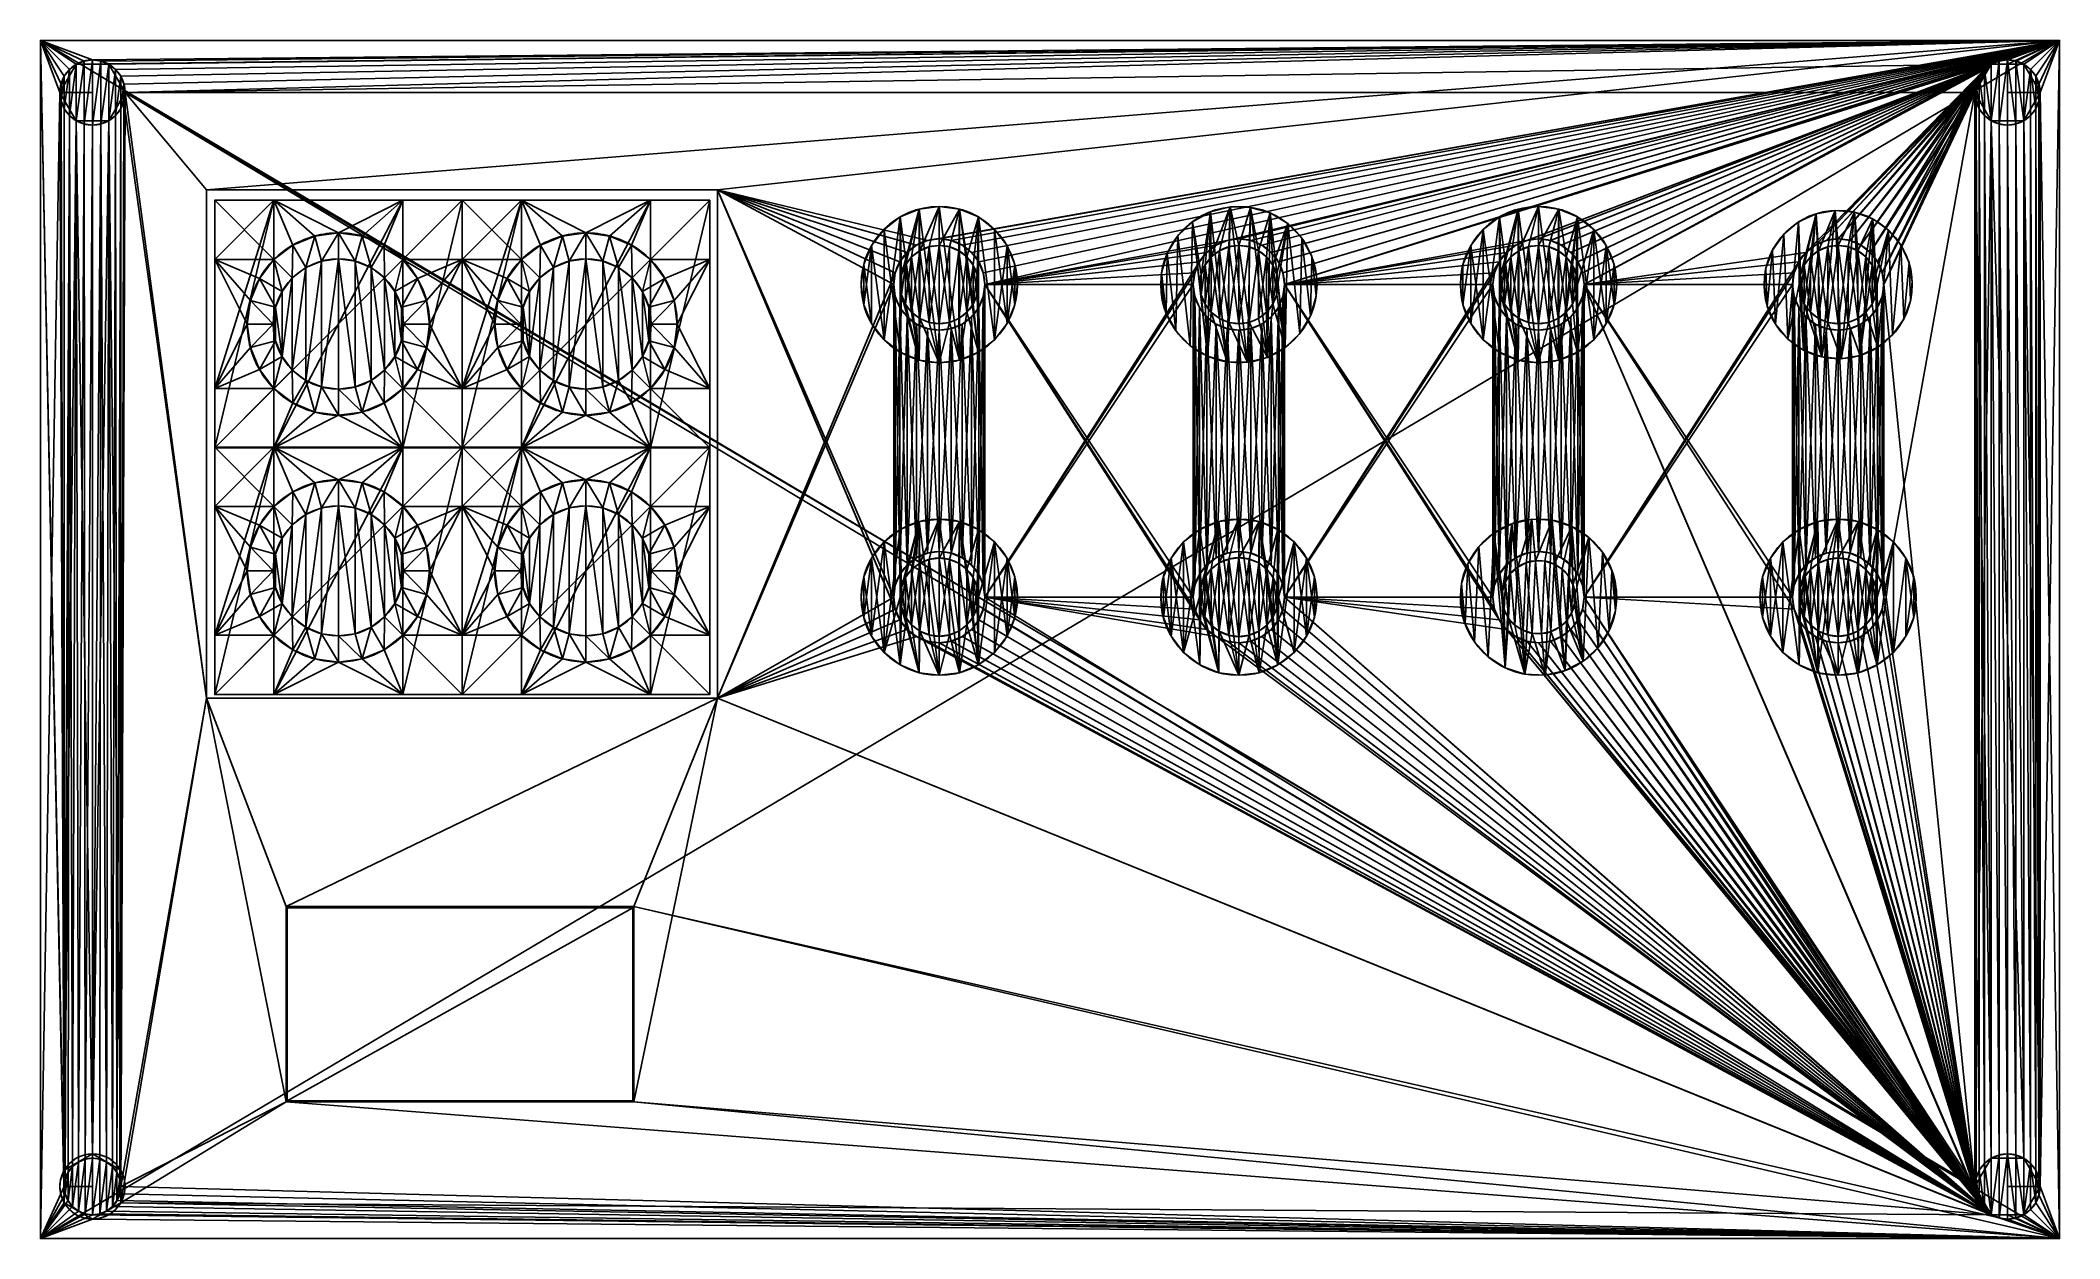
# Model space of a CAD drawing. Extents: x 0 to 155, y 0 to 92.
import ezdxf

# ---------------------------------------------------------------- set-up
doc = ezdxf.new("R2010")
doc.units = 0
doc.header["$LTSCALE"] = 25.4
doc.layers.get('0').update_dxf_attribs({"linetype": 'CONTINUOUS'})

# ---------------------------------------------------------------- blocks, each defined once
blk = doc.blocks.new('GROUP_1')
at = {"color": 0}
for p, q in [((4.55, 14.45, 17), (0, 19, 12)), ((0, 14.45, 12), (0, 19, 12)), ((0, 19, 12), (4.55, 19, 12)), ((4.55, 14.45, 17), (0, 19, 12)), ((0, 19, 12), (4.55, 19, 12)), ((0, 14.45, 12), (0, 19, 12)), ((0, 19), (0, 0)), ((19, 19), (0, 19)), ((0, 19), (0, 19, 12)), ((0, 19, 12), (4.55, 19, 12)), ((19, 19), (0, 19)), ((0, 14.45, 12), (0, 19, 12)), ((0, 19), (0, 19, 12)), ((0, 19), (0, 0)), ((4.55, 14.45, 17), (4.55, 19, 12)), ((4.55, 19, 12), (14.45, 19, 12)), ((4.55, 19, 12), (14.45, 19, 12)), ((6, 15.56, 17), (4.55, 19, 12)), ((4.55, 14.45, 17), (4.55, 19, 12)), ((6, 15.56, 17), (4.55, 19, 12)), ((7.69, 16.26, 17), (4.55, 19, 12)), ((7.69, 16.26, 17), (4.55, 19, 12)), ((9.5, 16.5, 17), (4.55, 19, 12)), ((9.5, 16.5, 17), (4.55, 19, 12)), ((4.55, 19, 12), (14.45, 19, 12)), ((9.5, 16.5, 17), (14.45, 19, 12)), ((9.5, 16.5, 17), (14.45, 19, 12)), ((11.31, 16.26, 17), (14.45, 19, 12)), ((11.31, 16.26, 17), (14.45, 19, 12)), ((13, 15.56, 17), (14.45, 19, 12)), ((13, 15.56, 17), (14.45, 19, 12)), ((14.45, 14.45, 17), (19, 19, 12)), ((14.45, 14.45, 17), (14.45, 19, 12)), ((14.45, 14.45, 17), (19, 19, 12)), ((14.45, 19, 12), (19, 19, 12)), ((14.45, 14.45, 17), (14.45, 19, 12)), ((14.45, 19, 12), (19, 19, 12)), ((14.45, 19, 12), (19, 19, 12)), ((19, 19, 12), (19, 14.45, 12)), ((19, 19), (19, 19, 12)), ((19, 19, 12), (19, 14.45, 12)), ((19, 0), (19, 19)), ((19, 19, 12), (19, 14.45, 12)), ((19, 0), (19, 19)), ((19, 19), (19, 19, 12)), ((6, 15.56, 17), (7, 13.83, 16)), ((6, 15.56, 17), (7, 13.83, 16)), ((7.69, 16.26, 17), (8.21, 14.33, 16)), ((7.69, 16.26, 17), (8.21, 14.33, 16)), ((9.5, 16.5, 17), (9.5, 14.5, 16)), ((9.5, 16.5, 17), (9.5, 14.5, 16)), ((11.31, 16.26, 17), (10.79, 14.33, 16)), ((11.31, 16.26, 17), (10.79, 14.33, 16)), ((13, 15.56, 17), (12, 13.83, 16)), ((13, 15.56, 17), (12, 13.83, 16)), ((4.55, 14.45, 17), (0, 14.45, 12)), ((0, 4.55, 12), (0, 14.45, 12)), ((0, 4.55, 12), (0, 14.45, 12)), ((2.74, 11.31, 17), (0, 14.45, 12)), ((3.44, 13, 17), (0, 14.45, 12)), ((3.44, 13, 17), (0, 14.45, 12)), ((4.55, 14.45, 17), (0, 14.45, 12)), ((2.5, 9.5, 17), (0, 14.45, 12)), ((0, 4.55, 12), (0, 14.45, 12)), ((2.74, 11.31, 17), (0, 14.45, 12)), ((2.5, 9.5, 17), (0, 14.45, 12)), ((4.55, 14.45, 17), (5.96, 13.04, 16)), ((4.55, 14.45, 17), (5.96, 13.04, 16)), ((14.45, 14.45, 17), (13.04, 13.04, 16)), ((14.45, 14.45, 17), (13.04, 13.04, 16)), ((14.45, 14.45, 17), (19, 14.45, 12)), ((14.45, 14.45, 17), (19, 14.45, 12)), ((15.56, 13, 17), (19, 14.45, 12)), ((15.56, 13, 17), (19, 14.45, 12)), ((16.26, 11.31, 17), (19, 14.45, 12)), ((16.26, 11.31, 17), (19, 14.45, 12)), ((16.5, 9.5, 17), (19, 14.45, 12)), ((16.5, 9.5, 17), (19, 14.45, 12)), ((19, 14.45, 12), (19, 4.55, 12)), ((19, 14.45, 12), (19, 4.55, 12)), ((19, 14.45, 12), (19, 4.55, 12)), ((3.44, 13, 17), (5.17, 12, 16)), ((3.44, 13, 17), (5.17, 12, 16)), ((13.83, 12, 16), (15.56, 13, 17)), ((13.83, 12, 16), (15.56, 13, 17)), ((2.74, 11.31, 17), (4.67, 10.79, 16)), ((2.74, 11.31, 17), (4.67, 10.79, 16)), ((16.26, 11.31, 17), (14.33, 10.79, 16)), ((16.26, 11.31, 17), (14.33, 10.79, 16)), ((2.5, 9.5, 17), (0, 4.55, 12)), ((2.5, 9.5, 17), (0, 4.55, 12)), ((2.5, 9.5, 17), (4.5, 9.5, 16)), ((2.5, 9.5, 17), (4.5, 9.5, 16)), ((16.5, 9.5, 17), (14.5, 9.5, 16)), ((16.5, 9.5, 17), (14.5, 9.5, 16)), ((16.5, 9.5, 17), (19, 4.55, 12)), ((16.5, 9.5, 17), (19, 4.55, 12)), ((2.74, 7.69, 17), (4.67, 8.21, 16)), ((2.74, 7.69, 17), (4.67, 8.21, 16)), ((16.26, 7.69, 17), (14.33, 8.21, 16)), ((16.26, 7.69, 17), (14.33, 8.21, 16)), ((2.74, 7.69, 17), (0, 4.55, 12)), ((2.74, 7.69, 17), (0, 4.55, 12)), ((3.44, 6, 17), (5.17, 7, 16)), ((3.44, 6, 17), (5.17, 7, 16)), ((15.56, 6, 17), (13.83, 7, 16)), ((15.56, 6, 17), (13.83, 7, 16)), ((16.26, 7.69, 17), (19, 4.55, 12)), ((16.26, 7.69, 17), (19, 4.55, 12)), ((3.44, 6, 17), (0, 4.55, 12)), ((3.44, 6, 17), (0, 4.55, 12)), ((4.55, 4.55, 17), (5.96, 5.96, 16)), ((4.55, 4.55, 17), (5.96, 5.96, 16)), ((6, 3.44, 17), (7, 5.17, 16)), ((6, 3.44, 17), (7, 5.17, 16)), ((7.69, 2.74, 17), (8.21, 4.67, 16)), ((7.69, 2.74, 17), (8.21, 4.67, 16)), ((11.31, 2.74, 17), (10.79, 4.67, 16)), ((11.31, 2.74, 17), (10.79, 4.67, 16)), ((13, 3.44, 17), (12, 5.17, 16)), ((13, 3.44, 17), (12, 5.17, 16)), ((14.45, 4.55, 17), (13.04, 5.96, 16)), ((14.45, 4.55, 17), (13.04, 5.96, 16)), ((15.56, 6, 17), (19, 4.55, 12)), ((15.56, 6, 17), (19, 4.55, 12)), ((4.55, 4.55, 17), (0, 4.55, 12)), ((0, 0, 12), (0, 4.55, 12)), ((4.55, 4.55, 17), (0, 0, 12)), ((4.55, 4.55, 17), (0, 0, 12)), ((0, 0, 12), (0, 4.55, 12)), ((0, 0, 12), (0, 4.55, 12)), ((4.55, 4.55, 17), (0, 4.55, 12)), ((4.55, 4.55, 17), (4.55, 0, 12)), ((4.55, 4.55, 17), (4.55, 0, 12)), ((6, 3.44, 17), (4.55, 0, 12)), ((6, 3.44, 17), (4.55, 0, 12)), ((9.5, 2.5, 17), (9.5, 4.5, 16)), ((9.5, 2.5, 17), (9.5, 4.5, 16)), ((13, 3.44, 17), (14.45, 0, 12)), ((13, 3.44, 17), (14.45, 0, 12)), ((14.45, 4.55, 17), (19, 4.55, 12)), ((14.45, 4.55, 17), (19, 0, 12)), ((14.45, 4.55, 17), (14.45, 0, 12)), ((14.45, 4.55, 17), (19, 0, 12)), ((14.45, 4.55, 17), (14.45, 0, 12)), ((14.45, 4.55, 17), (19, 4.55, 12)), ((19, 4.55, 12), (19, 0, 12)), ((19, 4.55, 12), (19, 0, 12)), ((19, 4.55, 12), (19, 0, 12)), ((7.69, 2.74, 17), (4.55, 0, 12)), ((7.69, 2.74, 17), (4.55, 0, 12)), ((9.5, 2.5, 17), (4.55, 0, 12)), ((9.5, 2.5, 17), (4.55, 0, 12)), ((9.5, 2.5, 17), (14.45, 0, 12)), ((9.5, 2.5, 17), (14.45, 0, 12)), ((11.31, 2.74, 17), (14.45, 0, 12)), ((11.31, 2.74, 17), (14.45, 0, 12)), ((4.55, 0, 12), (0, 0, 12)), ((4.55, 0, 12), (0, 0, 12)), ((4.55, 0, 12), (0, 0, 12)), ((0, 0), (0, 0, 12)), ((0, 0), (19, 0)), ((0, 0), (19, 0)), ((0, 0), (0, 0, 12)), ((14.45, 0, 12), (4.55, 0, 12)), ((14.45, 0, 12), (4.55, 0, 12)), ((14.45, 0, 12), (4.55, 0, 12)), ((19, 0, 12), (14.45, 0, 12)), ((19, 0, 12), (14.45, 0, 12)), ((19, 0, 12), (14.45, 0, 12)), ((19, 0), (19, 0, 12)), ((19, 0), (19, 0, 12))]:
    blk.add_line(p, q, dxfattribs=at)
at = {"color": 0, "extrusion": (0, 0, -1)}
blk.add_circle((-9.5, 9.5, -16), 5, dxfattribs=at)
blk.add_circle((-9.5, 9.5, -16), 5, dxfattribs=at)
blk.add_circle((-9.5, 9.5, -16), 5, dxfattribs=at)
blk.add_circle((-9.5, 9.5, -16), 5, dxfattribs=at)
blk.add_circle((-9.5, 9.5, -16), 5, dxfattribs=at)
blk.add_circle((-9.5, 9.5, -16), 5, dxfattribs=at)
blk.add_circle((-9.5, 9.5, -16), 5, dxfattribs=at)
blk.add_circle((-9.5, 9.5, -16), 5, dxfattribs=at)
blk.add_circle((-9.5, 9.5, -16), 5, dxfattribs=at)
blk.add_circle((-9.5, 9.5, -16), 5, dxfattribs=at)
blk.add_circle((-9.5, 9.5, -16), 5, dxfattribs=at)
blk.add_circle((-9.5, 9.5, -16), 5, dxfattribs=at)
blk.add_circle((-9.5, 9.5, -16), 5, dxfattribs=at)
blk.add_circle((-9.5, 9.5, -16), 5, dxfattribs=at)
blk.add_circle((-9.5, 9.5, -16), 5, dxfattribs=at)
blk.add_circle((-9.5, 9.5, -16), 5, dxfattribs=at)
blk.add_circle((-9.5, 9.5, -16), 5, dxfattribs=at)
blk.add_circle((-9.5, 9.5, -16), 5, dxfattribs=at)
blk.add_circle((-9.5, 9.5, -16), 5, dxfattribs=at)
blk.add_circle((-9.5, 9.5, -16), 5, dxfattribs=at)
blk.add_circle((-9.5, 9.5, -16), 5, dxfattribs=at)
blk.add_circle((-9.5, 9.5, -16), 5, dxfattribs=at)
blk.add_circle((-9.5, 9.5, -16), 5, dxfattribs=at)
blk.add_circle((-9.5, 9.5, -16), 5, dxfattribs=at)
blk.add_circle((-9.5, 9.5, -16), 5, dxfattribs=at)
for start, end in [(45, 60), (45, 60), (60, 75), (60, 75), (75, 90), (75, 90), (90, 105), (90, 105), (105, 120), (105, 120), (120, 135), (120, 135), (30, 45), (30, 45), (135, 150), (135, 150), (15, 30), (15, 30), (150, 165), (150, 165), (0, 15), (0, 15), (165, 180), (165, 180), (345, 0), (345, 0), (180, 195), (180, 195), (330, 345), (330, 345), (195, 210), (195, 210), (315, 330), (315, 330), (210, 225), (210, 225), (300, 315), (300, 315), (285, 300), (285, 300), (240, 255), (240, 255), (225, 240), (225, 240), (270, 285), (270, 285), (255, 270), (255, 270)]:
    blk.add_arc((-9.5, 9.5, -17), 7, start, end, dxfattribs=at)
at = {"color": 0}
mesh = blk.add_polyface(dxfattribs=at)
corners = [(0, 19, 12), (0, 14.45, 12), (4.55, 14.45, 17)]
mesh.append_faces([[corners[k] for k in face] for face in [(0, 1, 2)]], dxfattribs={"color": 0})
mesh = blk.add_polyface(dxfattribs=at)
corners = [(4.55, 14.45, 17), (4.55, 19, 12), (0, 19, 12)]
mesh.append_faces([[corners[k] for k in face] for face in [(0, 1, 2)]], dxfattribs={"color": 0})
mesh = blk.add_polyface(dxfattribs=at)
corners = [(4.55, 19, 12), (0, 14.45, 12), (0, 19, 12), (0, 4.55, 12), (0, 0, 12), (4.55, 0, 12), (14.45, 19, 12), (14.45, 0, 12), (19, 19, 12), (19, 0, 12), (19, 14.45, 12), (19, 4.55, 12)]
mesh.append_faces([[corners[k] for k in face] for face in [(0, 1, 2), (9, 10, 11)]], dxfattribs={"vtx0": -1, "color": 0})
mesh.append_faces([[corners[k] for k in face] for face in [(1, 0, 3), (3, 0, 4), (4, 0, 5), (5, 6, 7), (7, 8, 9)]], dxfattribs={"vtx0": -1, "vtx1": -1, "color": 0})
mesh.append_faces([[corners[k] for k in face] for face in [(5, 0, 6), (7, 6, 8), (9, 8, 10)]], dxfattribs={"vtx0": -1, "vtx2": -1, "color": 0})
mesh = blk.add_polyface(dxfattribs=at)
corners = [(19, 19), (0, 0), (0, 19), (19, 0)]
mesh.append_faces([[corners[k] for k in face] for face in [(0, 1, 2), (1, 0, 3)]], dxfattribs={"vtx0": -1, "color": 0})
mesh = blk.add_polyface(dxfattribs=at)
corners = [(0, 19, 12), (19, 19), (0, 19), (19, 19, 12), (4.55, 19, 12), (14.45, 19, 12)]
mesh.append_faces([[corners[k] for k in face] for face in [(0, 1, 2), (3, 4, 5)]], dxfattribs={"vtx0": -1, "color": 0})
mesh.append_faces([[corners[k] for k in face] for face in [(1, 0, 3)]], dxfattribs={"vtx0": -1, "vtx1": -1, "color": 0})
mesh.append_faces([[corners[k] for k in face] for face in [(3, 0, 4)]], dxfattribs={"vtx0": -1, "vtx2": -1, "color": 0})
mesh = blk.add_polyface(dxfattribs=at)
corners = [(0, 4.55, 12), (0, 0), (0, 0, 12), (0, 19), (0, 14.45, 12), (0, 19, 12)]
mesh.append_faces([[corners[k] for k in face] for face in [(0, 1, 2), (3, 4, 5)]], dxfattribs={"vtx0": -1, "color": 0})
mesh.append_faces([[corners[k] for k in face] for face in [(1, 0, 3)]], dxfattribs={"vtx0": -1, "vtx1": -1, "color": 0})
mesh.append_faces([[corners[k] for k in face] for face in [(3, 0, 4)]], dxfattribs={"vtx0": -1, "vtx2": -1, "color": 0})
mesh = blk.add_polyface(dxfattribs=at)
corners = [(6, 15.56, 17), (4.55, 19, 12), (4.55, 14.45, 17)]
mesh.append_faces([[corners[k] for k in face] for face in [(0, 1, 2)]], dxfattribs={"color": 0})
mesh = blk.add_polyface(dxfattribs=at)
corners = [(7.69, 16.26, 17), (4.55, 19, 12), (6, 15.56, 17)]
mesh.append_faces([[corners[k] for k in face] for face in [(0, 1, 2)]], dxfattribs={"color": 0})
mesh = blk.add_polyface(dxfattribs=at)
corners = [(9.5, 16.5, 17), (4.55, 19, 12), (7.69, 16.26, 17)]
mesh.append_faces([[corners[k] for k in face] for face in [(0, 1, 2)]], dxfattribs={"color": 0})
mesh = blk.add_polyface(dxfattribs=at)
corners = [(9.5, 16.5, 17), (14.45, 19, 12), (4.55, 19, 12)]
mesh.append_faces([[corners[k] for k in face] for face in [(0, 1, 2)]], dxfattribs={"color": 0})
mesh = blk.add_polyface(dxfattribs=at)
corners = [(11.31, 16.26, 17), (14.45, 19, 12), (9.5, 16.5, 17)]
mesh.append_faces([[corners[k] for k in face] for face in [(0, 1, 2)]], dxfattribs={"color": 0})
mesh = blk.add_polyface(dxfattribs=at)
corners = [(13, 15.56, 17), (14.45, 19, 12), (11.31, 16.26, 17)]
mesh.append_faces([[corners[k] for k in face] for face in [(0, 1, 2)]], dxfattribs={"color": 0})
mesh = blk.add_polyface(dxfattribs=at)
corners = [(14.45, 14.45, 17), (14.45, 19, 12), (13, 15.56, 17)]
mesh.append_faces([[corners[k] for k in face] for face in [(0, 1, 2)]], dxfattribs={"color": 0})
mesh = blk.add_polyface(dxfattribs=at)
corners = [(19, 19, 12), (14.45, 14.45, 17), (19, 14.45, 12)]
mesh.append_faces([[corners[k] for k in face] for face in [(0, 1, 2)]], dxfattribs={"color": 0})
mesh = blk.add_polyface(dxfattribs=at)
corners = [(14.45, 14.45, 17), (19, 19, 12), (14.45, 19, 12)]
mesh.append_faces([[corners[k] for k in face] for face in [(0, 1, 2)]], dxfattribs={"color": 0})
mesh = blk.add_polyface(dxfattribs=at)
corners = [(19, 19), (19, 0, 12), (19, 0), (19, 4.55, 12), (19, 14.45, 12), (19, 19, 12)]
mesh.append_faces([[corners[k] for k in face] for face in [(0, 1, 2), (4, 0, 5)]], dxfattribs={"vtx0": -1, "color": 0})
mesh.append_faces([[corners[k] for k in face] for face in [(1, 0, 3), (3, 0, 4)]], dxfattribs={"vtx0": -1, "vtx1": -1, "color": 0})
mesh = blk.add_polyface(dxfattribs=at)
corners = [(5.96, 13.04, 16), (6, 15.56, 17), (4.55, 14.45, 17), (7, 13.83, 16)]
mesh.append_faces([[corners[k] for k in face] for face in [(0, 1, 2), (1, 0, 3)]], dxfattribs={"vtx0": -1, "color": 0})
mesh = blk.add_polyface(dxfattribs=at)
corners = [(7, 13.83, 16), (7.69, 16.26, 17), (6, 15.56, 17), (8.21, 14.33, 16)]
mesh.append_faces([[corners[k] for k in face] for face in [(0, 1, 2), (1, 0, 3)]], dxfattribs={"vtx0": -1, "color": 0})
mesh = blk.add_polyface(dxfattribs=at)
corners = [(8.21, 14.33, 16), (9.5, 16.5, 17), (7.69, 16.26, 17), (9.5, 14.5, 16)]
mesh.append_faces([[corners[k] for k in face] for face in [(0, 1, 2), (1, 0, 3)]], dxfattribs={"vtx0": -1, "color": 0})
mesh = blk.add_polyface(dxfattribs=at)
corners = [(10.79, 14.33, 16), (9.5, 16.5, 17), (9.5, 14.5, 16), (11.31, 16.26, 17)]
mesh.append_faces([[corners[k] for k in face] for face in [(0, 1, 2), (1, 0, 3)]], dxfattribs={"vtx0": -1, "color": 0})
mesh = blk.add_polyface(dxfattribs=at)
corners = [(12, 13.83, 16), (11.31, 16.26, 17), (10.79, 14.33, 16), (13, 15.56, 17)]
mesh.append_faces([[corners[k] for k in face] for face in [(0, 1, 2), (1, 0, 3)]], dxfattribs={"vtx0": -1, "color": 0})
mesh = blk.add_polyface(dxfattribs=at)
corners = [(13.04, 13.04, 16), (13, 15.56, 17), (12, 13.83, 16), (14.45, 14.45, 17)]
mesh.append_faces([[corners[k] for k in face] for face in [(0, 1, 2), (1, 0, 3)]], dxfattribs={"vtx0": -1, "color": 0})
mesh = blk.add_polyface(dxfattribs=at)
corners = [(0, 14.45, 12), (2.74, 11.31, 17), (3.44, 13, 17)]
mesh.append_faces([[corners[k] for k in face] for face in [(0, 1, 2)]], dxfattribs={"color": 0})
mesh = blk.add_polyface(dxfattribs=at)
corners = [(0, 14.45, 12), (3.44, 13, 17), (4.55, 14.45, 17)]
mesh.append_faces([[corners[k] for k in face] for face in [(0, 1, 2)]], dxfattribs={"color": 0})
mesh = blk.add_polyface(dxfattribs=at)
corners = [(0, 14.45, 12), (0, 4.55, 12), (2.5, 9.5, 17)]
mesh.append_faces([[corners[k] for k in face] for face in [(0, 1, 2)]], dxfattribs={"color": 0})
mesh = blk.add_polyface(dxfattribs=at)
corners = [(0, 14.45, 12), (2.5, 9.5, 17), (2.74, 11.31, 17)]
mesh.append_faces([[corners[k] for k in face] for face in [(0, 1, 2)]], dxfattribs={"color": 0})
mesh = blk.add_polyface(dxfattribs=at)
corners = [(5.17, 12, 16), (4.55, 14.45, 17), (3.44, 13, 17), (5.96, 13.04, 16)]
mesh.append_faces([[corners[k] for k in face] for face in [(0, 1, 2), (1, 0, 3)]], dxfattribs={"vtx0": -1, "color": 0})
mesh = blk.add_polyface(dxfattribs=at)
corners = [(4.67, 8.21, 16), (4.67, 10.79, 16), (4.5, 9.5, 16), (5.17, 7, 16), (5.17, 12, 16), (5.96, 13.04, 16), (5.96, 5.96, 16), (7, 13.83, 16), (7, 5.17, 16), (8.21, 14.33, 16), (8.21, 4.67, 16), (9.5, 14.5, 16), (9.5, 4.5, 16), (10.79, 4.67, 16), (10.79, 14.33, 16), (12, 5.17, 16), (12, 13.83, 16), (13.04, 5.96, 16), (13.04, 13.04, 16), (13.83, 7, 16), (13.83, 12, 16), (14.33, 8.21, 16), (14.33, 10.79, 16), (14.5, 9.5, 16)]
mesh.append_faces([[corners[k] for k in face] for face in [(0, 1, 2), (22, 21, 23)]], dxfattribs={"vtx0": -1, "color": 0})
mesh.append_faces([[corners[k] for k in face] for face in [(1, 3, 4), (4, 3, 5), (5, 6, 7), (7, 8, 9), (9, 10, 11), (11, 13, 14), (14, 15, 16), (16, 17, 18), (18, 19, 20), (20, 21, 22)]], dxfattribs={"vtx0": -1, "vtx1": -1, "color": 0})
mesh.append_faces([[corners[k] for k in face] for face in [(1, 0, 3), (5, 3, 6), (7, 6, 8), (9, 8, 10), (11, 10, 12), (11, 12, 13), (14, 13, 15), (16, 15, 17), (18, 17, 19), (20, 19, 21)]], dxfattribs={"vtx0": -1, "vtx2": -1, "color": 0})
mesh = blk.add_polyface(dxfattribs=at)
corners = [(13.83, 12, 16), (14.45, 14.45, 17), (13.04, 13.04, 16), (15.56, 13, 17)]
mesh.append_faces([[corners[k] for k in face] for face in [(0, 1, 2), (1, 0, 3)]], dxfattribs={"vtx0": -1, "color": 0})
mesh = blk.add_polyface(dxfattribs=at)
corners = [(14.45, 14.45, 17), (15.56, 13, 17), (19, 14.45, 12)]
mesh.append_faces([[corners[k] for k in face] for face in [(0, 1, 2)]], dxfattribs={"color": 0})
mesh = blk.add_polyface(dxfattribs=at)
corners = [(19, 14.45, 12), (15.56, 13, 17), (16.26, 11.31, 17)]
mesh.append_faces([[corners[k] for k in face] for face in [(0, 1, 2)]], dxfattribs={"color": 0})
mesh = blk.add_polyface(dxfattribs=at)
corners = [(19, 14.45, 12), (16.26, 11.31, 17), (16.5, 9.5, 17)]
mesh.append_faces([[corners[k] for k in face] for face in [(0, 1, 2)]], dxfattribs={"color": 0})
mesh = blk.add_polyface(dxfattribs=at)
corners = [(19, 14.45, 12), (16.5, 9.5, 17), (19, 4.55, 12)]
mesh.append_faces([[corners[k] for k in face] for face in [(0, 1, 2)]], dxfattribs={"color": 0})
mesh = blk.add_polyface(dxfattribs=at)
corners = [(4.67, 10.79, 16), (3.44, 13, 17), (2.74, 11.31, 17), (5.17, 12, 16)]
mesh.append_faces([[corners[k] for k in face] for face in [(0, 1, 2), (1, 0, 3)]], dxfattribs={"vtx0": -1, "color": 0})
mesh = blk.add_polyface(dxfattribs=at)
corners = [(14.33, 10.79, 16), (15.56, 13, 17), (13.83, 12, 16), (16.26, 11.31, 17)]
mesh.append_faces([[corners[k] for k in face] for face in [(0, 1, 2), (1, 0, 3)]], dxfattribs={"vtx0": -1, "color": 0})
mesh = blk.add_polyface(dxfattribs=at)
corners = [(4.5, 9.5, 16), (2.74, 11.31, 17), (2.5, 9.5, 17), (4.67, 10.79, 16)]
mesh.append_faces([[corners[k] for k in face] for face in [(0, 1, 2), (1, 0, 3)]], dxfattribs={"vtx0": -1, "color": 0})
mesh = blk.add_polyface(dxfattribs=at)
corners = [(14.5, 9.5, 16), (16.26, 11.31, 17), (14.33, 10.79, 16), (16.5, 9.5, 17)]
mesh.append_faces([[corners[k] for k in face] for face in [(0, 1, 2), (1, 0, 3)]], dxfattribs={"vtx0": -1, "color": 0})
mesh = blk.add_polyface(dxfattribs=at)
corners = [(2.5, 9.5, 17), (0, 4.55, 12), (2.74, 7.69, 17)]
mesh.append_faces([[corners[k] for k in face] for face in [(0, 1, 2)]], dxfattribs={"color": 0})
mesh = blk.add_polyface(dxfattribs=at)
corners = [(2.74, 7.69, 17), (4.5, 9.5, 16), (2.5, 9.5, 17), (4.67, 8.21, 16)]
mesh.append_faces([[corners[k] for k in face] for face in [(0, 1, 2), (1, 0, 3)]], dxfattribs={"vtx0": -1, "color": 0})
mesh = blk.add_polyface(dxfattribs=at)
corners = [(16.26, 7.69, 17), (14.5, 9.5, 16), (14.33, 8.21, 16), (16.5, 9.5, 17)]
mesh.append_faces([[corners[k] for k in face] for face in [(0, 1, 2), (1, 0, 3)]], dxfattribs={"vtx0": -1, "color": 0})
mesh = blk.add_polyface(dxfattribs=at)
corners = [(16.5, 9.5, 17), (16.26, 7.69, 17), (19, 4.55, 12)]
mesh.append_faces([[corners[k] for k in face] for face in [(0, 1, 2)]], dxfattribs={"color": 0})
mesh = blk.add_polyface(dxfattribs=at)
corners = [(3.44, 6, 17), (4.67, 8.21, 16), (2.74, 7.69, 17), (5.17, 7, 16)]
mesh.append_faces([[corners[k] for k in face] for face in [(0, 1, 2), (1, 0, 3)]], dxfattribs={"vtx0": -1, "color": 0})
mesh = blk.add_polyface(dxfattribs=at)
corners = [(15.56, 6, 17), (14.33, 8.21, 16), (13.83, 7, 16), (16.26, 7.69, 17)]
mesh.append_faces([[corners[k] for k in face] for face in [(0, 1, 2), (1, 0, 3)]], dxfattribs={"vtx0": -1, "color": 0})
mesh = blk.add_polyface(dxfattribs=at)
corners = [(2.74, 7.69, 17), (0, 4.55, 12), (3.44, 6, 17)]
mesh.append_faces([[corners[k] for k in face] for face in [(0, 1, 2)]], dxfattribs={"color": 0})
mesh = blk.add_polyface(dxfattribs=at)
corners = [(4.55, 4.55, 17), (5.17, 7, 16), (3.44, 6, 17), (5.96, 5.96, 16)]
mesh.append_faces([[corners[k] for k in face] for face in [(0, 1, 2), (1, 0, 3)]], dxfattribs={"vtx0": -1, "color": 0})
mesh = blk.add_polyface(dxfattribs=at)
corners = [(14.45, 4.55, 17), (13.83, 7, 16), (13.04, 5.96, 16), (15.56, 6, 17)]
mesh.append_faces([[corners[k] for k in face] for face in [(0, 1, 2), (1, 0, 3)]], dxfattribs={"vtx0": -1, "color": 0})
mesh = blk.add_polyface(dxfattribs=at)
corners = [(16.26, 7.69, 17), (15.56, 6, 17), (19, 4.55, 12)]
mesh.append_faces([[corners[k] for k in face] for face in [(0, 1, 2)]], dxfattribs={"color": 0})
mesh = blk.add_polyface(dxfattribs=at)
corners = [(3.44, 6, 17), (0, 4.55, 12), (4.55, 4.55, 17)]
mesh.append_faces([[corners[k] for k in face] for face in [(0, 1, 2)]], dxfattribs={"color": 0})
mesh = blk.add_polyface(dxfattribs=at)
corners = [(6, 3.44, 17), (5.96, 5.96, 16), (4.55, 4.55, 17), (7, 5.17, 16)]
mesh.append_faces([[corners[k] for k in face] for face in [(0, 1, 2), (1, 0, 3)]], dxfattribs={"vtx0": -1, "color": 0})
mesh = blk.add_polyface(dxfattribs=at)
corners = [(7.69, 2.74, 17), (7, 5.17, 16), (6, 3.44, 17), (8.21, 4.67, 16)]
mesh.append_faces([[corners[k] for k in face] for face in [(0, 1, 2), (1, 0, 3)]], dxfattribs={"vtx0": -1, "color": 0})
mesh = blk.add_polyface(dxfattribs=at)
corners = [(9.5, 2.5, 17), (8.21, 4.67, 16), (7.69, 2.74, 17), (9.5, 4.5, 16)]
mesh.append_faces([[corners[k] for k in face] for face in [(0, 1, 2), (1, 0, 3)]], dxfattribs={"vtx0": -1, "color": 0})
mesh = blk.add_polyface(dxfattribs=at)
corners = [(11.31, 2.74, 17), (9.5, 4.5, 16), (9.5, 2.5, 17), (10.79, 4.67, 16)]
mesh.append_faces([[corners[k] for k in face] for face in [(0, 1, 2), (1, 0, 3)]], dxfattribs={"vtx0": -1, "color": 0})
mesh = blk.add_polyface(dxfattribs=at)
corners = [(11.31, 2.74, 17), (12, 5.17, 16), (10.79, 4.67, 16), (13, 3.44, 17)]
mesh.append_faces([[corners[k] for k in face] for face in [(0, 1, 2), (1, 0, 3)]], dxfattribs={"vtx0": -1, "color": 0})
mesh = blk.add_polyface(dxfattribs=at)
corners = [(13, 3.44, 17), (13.04, 5.96, 16), (12, 5.17, 16), (14.45, 4.55, 17)]
mesh.append_faces([[corners[k] for k in face] for face in [(0, 1, 2), (1, 0, 3)]], dxfattribs={"vtx0": -1, "color": 0})
mesh = blk.add_polyface(dxfattribs=at)
corners = [(15.56, 6, 17), (14.45, 4.55, 17), (19, 4.55, 12)]
mesh.append_faces([[corners[k] for k in face] for face in [(0, 1, 2)]], dxfattribs={"color": 0})
mesh = blk.add_polyface(dxfattribs=at)
corners = [(0, 4.55, 12), (0, 0, 12), (4.55, 4.55, 17)]
mesh.append_faces([[corners[k] for k in face] for face in [(0, 1, 2)]], dxfattribs={"color": 0})
mesh = blk.add_polyface(dxfattribs=at)
corners = [(4.55, 4.55, 17), (0, 0, 12), (4.55, 0, 12)]
mesh.append_faces([[corners[k] for k in face] for face in [(0, 1, 2)]], dxfattribs={"color": 0})
mesh = blk.add_polyface(dxfattribs=at)
corners = [(4.55, 4.55, 17), (4.55, 0, 12), (6, 3.44, 17)]
mesh.append_faces([[corners[k] for k in face] for face in [(0, 1, 2)]], dxfattribs={"color": 0})
mesh = blk.add_polyface(dxfattribs=at)
corners = [(6, 3.44, 17), (4.55, 0, 12), (7.69, 2.74, 17)]
mesh.append_faces([[corners[k] for k in face] for face in [(0, 1, 2)]], dxfattribs={"color": 0})
mesh = blk.add_polyface(dxfattribs=at)
corners = [(11.31, 2.74, 17), (14.45, 0, 12), (13, 3.44, 17)]
mesh.append_faces([[corners[k] for k in face] for face in [(0, 1, 2)]], dxfattribs={"color": 0})
mesh = blk.add_polyface(dxfattribs=at)
corners = [(13, 3.44, 17), (14.45, 0, 12), (14.45, 4.55, 17)]
mesh.append_faces([[corners[k] for k in face] for face in [(0, 1, 2)]], dxfattribs={"color": 0})
mesh = blk.add_polyface(dxfattribs=at)
corners = [(14.45, 4.55, 17), (19, 0, 12), (19, 4.55, 12)]
mesh.append_faces([[corners[k] for k in face] for face in [(0, 1, 2)]], dxfattribs={"color": 0})
mesh = blk.add_polyface(dxfattribs=at)
corners = [(14.45, 4.55, 17), (14.45, 0, 12), (19, 0, 12)]
mesh.append_faces([[corners[k] for k in face] for face in [(0, 1, 2)]], dxfattribs={"color": 0})
mesh = blk.add_polyface(dxfattribs=at)
corners = [(7.69, 2.74, 17), (4.55, 0, 12), (9.5, 2.5, 17)]
mesh.append_faces([[corners[k] for k in face] for face in [(0, 1, 2)]], dxfattribs={"color": 0})
mesh = blk.add_polyface(dxfattribs=at)
corners = [(9.5, 2.5, 17), (4.55, 0, 12), (14.45, 0, 12)]
mesh.append_faces([[corners[k] for k in face] for face in [(0, 1, 2)]], dxfattribs={"color": 0})
mesh = blk.add_polyface(dxfattribs=at)
corners = [(9.5, 2.5, 17), (14.45, 0, 12), (11.31, 2.74, 17)]
mesh.append_faces([[corners[k] for k in face] for face in [(0, 1, 2)]], dxfattribs={"color": 0})
mesh = blk.add_polyface(dxfattribs=at)
corners = [(19, 0, 12), (0, 0), (19, 0), (0, 0, 12), (14.45, 0, 12), (4.55, 0, 12)]
mesh.append_faces([[corners[k] for k in face] for face in [(0, 1, 2), (3, 4, 5)]], dxfattribs={"vtx0": -1, "color": 0})
mesh.append_faces([[corners[k] for k in face] for face in [(1, 0, 3)]], dxfattribs={"vtx0": -1, "vtx1": -1, "color": 0})
mesh.append_faces([[corners[k] for k in face] for face in [(3, 0, 4)]], dxfattribs={"vtx0": -1, "vtx2": -1, "color": 0})

msp = doc.modelspace()

# ---------------------------------------------------------------- linework, layer by layer
at = {"color": 0}
for p, q in [((155, 92), (0, 92)), ((0, 92), (0, 0)), ((155, 92, 1.6), (0, 92, 1.6)), ((0, 92, 1.6), (0, 0, 1.6)), ((0, 92), (0, 0)), ((0, 92, 1.6), (0, 0, 1.6)), ((0, 92), (0, 92, 1.6)), ((155, 92), (0, 92)), ((0, 92), (0, 92, 1.6)), ((155, 92, 1.6), (0, 92, 1.6)), ((155, 92, 13.2), (0, 92, 13.2)), ((0, 92, 11.6), (155, 92, 11.6)), ((0, 92, 11.6), (0, 92, 13.2)), ((0, 92, 13.2), (0, 0, 13.2)), ((0, 92, 11.6), (0, 92, 13.2)), ((0, 0, 11.6), (0, 92, 11.6)), ((155, 92, 13.2), (0, 92, 13.2)), ((0, 92, 13.2), (0, 0, 13.2)), ((0, 92, 11.6), (155, 92, 11.6)), ((0, 0, 11.6), (0, 92, 11.6)), ((155, 92, 33.2), (0, 92, 33.2)), ((0, 92, 33.2), (0, 0, 33.2)), ((155, 92, 34.8), (0, 92, 34.8)), ((0, 92, 34.8), (0, 0, 34.8)), ((0, 92, 33.2), (0, 92, 34.8)), ((155, 92, 34.8), (0, 92, 34.8)), ((155, 92, 33.2), (0, 92, 33.2)), ((0, 92, 33.2), (0, 0, 33.2)), ((0, 92, 34.8), (0, 0, 34.8)), ((0, 92, 33.2), (0, 92, 34.8)), ((155, 0), (155, 92)), ((155, 0, 1.6), (155, 92, 1.6)), ((155, 92), (155, 92, 1.6)), ((155, 0), (155, 92)), ((155, 92), (155, 92, 1.6)), ((155, 0, 1.6), (155, 92, 1.6)), ((155, 92, 11.6), (155, 92, 13.2)), ((155, 0, 13.2), (155, 92, 13.2)), ((155, 92, 11.6), (155, 0, 11.6)), ((155, 92, 11.6), (155, 92, 13.2)), ((155, 0, 13.2), (155, 92, 13.2)), ((155, 92, 11.6), (155, 0, 11.6)), ((155, 92, 33.2), (155, 0, 33.2)), ((155, 92, 34.8), (155, 0, 34.8)), ((155, 92, 33.2), (155, 0, 33.2)), ((155, 92, 33.2), (155, 92, 34.8)), ((155, 92, 34.8), (155, 0, 34.8)), ((155, 92, 33.2), (155, 92, 34.8)), ((2.75, 90.17, 33.2), (2.75, 90.17, 34.8)), ((2.75, 90.17, 1.6), (2.75, 90.17, 33.2)), ((2.75, 90.17, 1.6), (2.75, 90.17, 33.2)), ((2.75, 90.17, 34.8), (2.75, 90.17, 35.3)), ((2.75, 90.17, 34.8), (2.75, 90.17, 35.3)), ((3.35, 90.41, 34.8), (3.35, 90.41, 35.3)), ((3.35, 90.41, 34.8), (3.35, 90.41, 35.3)), ((4, 90.5, 34.8), (4, 90.5, 35.3)), ((4, 90.5, 34.8), (4, 90.5, 35.3)), ((4, 90.17, 1.6), (4, 88, 1.6)), ((4, 90.17, 33.2), (4, 90.17, 34.8)), ((4, 90.17, 1.6), (4, 90.17, 33.2)), ((4, 90.17, 1.6), (4, 90.17, 33.2)), ((4.65, 90.41, 34.8), (4.65, 90.41, 35.3)), ((4.65, 90.41, 34.8), (4.65, 90.41, 35.3)), ((5.25, 90.17, 33.2), (5.25, 90.17, 34.8)), ((5.25, 90.17, 1.6), (5.25, 90.17, 33.2)), ((5.25, 90.17, 1.6), (5.25, 90.17, 33.2)), ((5.25, 90.17, 34.8), (5.25, 90.17, 35.3)), ((5.25, 90.17, 34.8), (5.25, 90.17, 35.3)), ((149.75, 90.17, 33.2), (149.75, 90.17, 34.8)), ((149.75, 90.17, 1.6), (149.75, 90.17, 33.2)), ((149.75, 90.17, 1.6), (149.75, 90.17, 33.2)), ((149.75, 90.17, 34.8), (149.75, 90.17, 35.3)), ((149.75, 90.17, 34.8), (149.75, 90.17, 35.3)), ((150.35, 90.41, 34.8), (150.35, 90.41, 35.3)), ((150.35, 90.41, 34.8), (150.35, 90.41, 35.3)), ((151, 90.5, 34.8), (151, 90.5, 35.3)), ((151, 90.5, 34.8), (151, 90.5, 35.3)), ((151, 90.17, 1.6), (151, 88, 1.6)), ((151, 90.17, 33.2), (151, 90.17, 34.8)), ((151, 90.17, 1.6), (151, 90.17, 33.2)), ((151, 90.17, 1.6), (151, 90.17, 33.2)), ((151.65, 90.41, 34.8), (151.65, 90.41, 35.3)), ((151.65, 90.41, 34.8), (151.65, 90.41, 35.3)), ((152.25, 90.17, 33.2), (152.25, 90.17, 34.8)), ((152.25, 90.17, 1.6), (152.25, 90.17, 33.2)), ((152.25, 90.17, 1.6), (152.25, 90.17, 33.2)), ((152.25, 90.17, 34.8), (152.25, 90.17, 35.3)), ((152.25, 90.17, 34.8), (152.25, 90.17, 35.3)), ((1.59, 88.65, 34.8), (1.59, 88.65, 35.3)), ((1.59, 88.65, 34.8), (1.59, 88.65, 35.3)), ((1.83, 89.25, 34.8), (1.83, 89.25, 35.3)), ((1.83, 89.25, 34.8), (1.83, 89.25, 35.3)), ((2.23, 89.77, 34.8), (2.23, 89.77, 35.3)), ((2.23, 89.77, 34.8), (2.23, 89.77, 35.3)), ((5.77, 89.77, 34.8), (5.77, 89.77, 35.3)), ((5.77, 89.77, 34.8), (5.77, 89.77, 35.3)), ((6.17, 89.25, 34.8), (6.17, 89.25, 35.3)), ((6.17, 89.25, 34.8), (6.17, 89.25, 35.3)), ((6.41, 88.65, 34.8), (6.41, 88.65, 35.3)), ((6.41, 88.65, 34.8), (6.41, 88.65, 35.3)), ((148.59, 88.65, 34.8), (148.59, 88.65, 35.3)), ((148.59, 88.65, 34.8), (148.59, 88.65, 35.3)), ((148.83, 89.25, 34.8), (148.83, 89.25, 35.3)), ((148.83, 89.25, 34.8), (148.83, 89.25, 35.3)), ((149.23, 89.77, 34.8), (149.23, 89.77, 35.3)), ((149.23, 89.77, 34.8), (149.23, 89.77, 35.3)), ((152.77, 89.77, 34.8), (152.77, 89.77, 35.3)), ((152.77, 89.77, 34.8), (152.77, 89.77, 35.3)), ((153.17, 89.25, 34.8), (153.17, 89.25, 35.3)), ((153.17, 89.25, 34.8), (153.17, 89.25, 35.3)), ((153.41, 88.65, 34.8), (153.41, 88.65, 35.3)), ((153.41, 88.65, 34.8), (153.41, 88.65, 35.3)), ((1.5, 88, 34.8), (4, 88, 34.8)), ((1.5, 88, 33.2), (1.5, 88, 34.8)), ((1.5, 88, 1.6), (1.5, 88, 33.2)), ((1.5, 88, 1.6), (1.5, 88, 33.2)), ((1.5, 88, 34.8), (1.5, 88, 35.3)), ((1.5, 88, 34.8), (1.5, 88, 35.3)), ((1.59, 87.35, 34.8), (1.59, 87.35, 35.3)), ((1.59, 87.35, 34.8), (1.59, 87.35, 35.3)), ((6.41, 87.35, 34.8), (6.41, 87.35, 35.3)), ((6.41, 87.35, 34.8), (6.41, 87.35, 35.3)), ((6.5, 88, 33.2), (6.5, 88, 34.8)), ((6.5, 88, 1.6), (6.5, 88, 33.2)), ((6.5, 88, 1.6), (6.5, 88, 33.2)), ((6.5, 88, 34.8), (6.5, 88, 35.3)), ((6.5, 88, 34.8), (6.5, 88, 35.3)), ((148.5, 88, 33.2), (148.5, 88, 34.8)), ((148.5, 88, 1.6), (148.5, 88, 33.2)), ((148.5, 88, 1.6), (148.5, 88, 33.2)), ((148.5, 88, 34.8), (148.5, 88, 35.3)), ((148.5, 88, 34.8), (148.5, 88, 35.3)), ((148.59, 87.35, 34.8), (148.59, 87.35, 35.3)), ((148.59, 87.35, 34.8), (148.59, 87.35, 35.3)), ((153.5, 88, 34.8), (151, 88, 34.8)), ((153.41, 87.35, 34.8), (153.41, 87.35, 35.3)), ((153.41, 87.35, 34.8), (153.41, 87.35, 35.3)), ((153.5, 88, 33.2), (153.5, 88, 34.8)), ((153.5, 88, 1.6), (153.5, 88, 33.2)), ((153.5, 88, 1.6), (153.5, 88, 33.2)), ((153.5, 88, 34.8), (153.5, 88, 35.3)), ((153.5, 88, 34.8), (153.5, 88, 35.3)), ((1.83, 86.75, 34.8), (1.83, 86.75, 35.3)), ((1.83, 86.75, 34.8), (1.83, 86.75, 35.3)), ((2.23, 86.23, 34.8), (2.23, 86.23, 35.3)), ((2.23, 86.23, 34.8), (2.23, 86.23, 35.3)), ((2.75, 85.83, 33.2), (2.75, 85.83, 34.8)), ((2.75, 85.83, 1.6), (2.75, 85.83, 33.2)), ((2.75, 85.83, 1.6), (2.75, 85.83, 33.2)), ((2.75, 85.83, 34.8), (2.75, 85.83, 35.3)), ((2.75, 85.83, 34.8), (2.75, 85.83, 35.3)), ((3.35, 85.59, 34.8), (3.35, 85.59, 35.3)), ((3.35, 85.59, 34.8), (3.35, 85.59, 35.3)), ((4, 85.5, 34.8), (4, 85.5, 35.3)), ((4, 85.5, 34.8), (4, 85.5, 35.3)), ((4.65, 85.59, 34.8), (4.65, 85.59, 35.3)), ((4.65, 85.59, 34.8), (4.65, 85.59, 35.3)), ((5.25, 85.83, 33.2), (5.25, 85.83, 34.8)), ((5.25, 85.83, 1.6), (5.25, 85.83, 33.2)), ((5.25, 85.83, 1.6), (5.25, 85.83, 33.2)), ((5.25, 85.83, 34.8), (5.25, 85.83, 35.3)), ((5.25, 85.83, 34.8), (5.25, 85.83, 35.3)), ((5.77, 86.23, 34.8), (5.77, 86.23, 35.3)), ((5.77, 86.23, 34.8), (5.77, 86.23, 35.3)), ((6.17, 86.75, 34.8), (6.17, 86.75, 35.3)), ((6.17, 86.75, 34.8), (6.17, 86.75, 35.3)), ((148.83, 86.75, 34.8), (148.83, 86.75, 35.3)), ((148.83, 86.75, 34.8), (148.83, 86.75, 35.3)), ((149.23, 86.23, 34.8), (149.23, 86.23, 35.3)), ((149.23, 86.23, 34.8), (149.23, 86.23, 35.3)), ((149.75, 85.83, 33.2), (149.75, 85.83, 34.8)), ((149.75, 85.83, 1.6), (149.75, 85.83, 33.2)), ((149.75, 85.83, 1.6), (149.75, 85.83, 33.2)), ((149.75, 85.83, 34.8), (149.75, 85.83, 35.3)), ((149.75, 85.83, 34.8), (149.75, 85.83, 35.3)), ((150.35, 85.59, 34.8), (150.35, 85.59, 35.3)), ((150.35, 85.59, 34.8), (150.35, 85.59, 35.3)), ((151, 85.5, 34.8), (151, 85.5, 35.3)), ((151, 85.5, 34.8), (151, 85.5, 35.3)), ((151.65, 85.59, 34.8), (151.65, 85.59, 35.3)), ((151.65, 85.59, 34.8), (151.65, 85.59, 35.3)), ((152.25, 85.83, 33.2), (152.25, 85.83, 34.8)), ((152.25, 85.83, 1.6), (152.25, 85.83, 33.2)), ((152.25, 85.83, 1.6), (152.25, 85.83, 33.2)), ((152.25, 85.83, 34.8), (152.25, 85.83, 35.3)), ((152.25, 85.83, 34.8), (152.25, 85.83, 35.3)), ((152.77, 86.23, 34.8), (152.77, 86.23, 35.3)), ((152.77, 86.23, 34.8), (152.77, 86.23, 35.3)), ((153.17, 86.75, 34.8), (153.17, 86.75, 35.3)), ((153.17, 86.75, 34.8), (153.17, 86.75, 35.3)), ((51.98, 80.53, 33.2), (12.75, 80.53, 33.2)), ((12.75, 80.53, 33.2), (12.75, 41.5, 33.2)), ((12.75, 80.53, 34.8), (51.98, 80.53, 34.8)), ((12.75, 41.5, 34.8), (12.75, 80.53, 34.8)), ((12.75, 80.53, 33.2), (12.75, 41.5, 33.2)), ((12.75, 80.53, 33.8), (12.75, 80.53, 33.2)), ((12.75, 80.53, 34.8), (12.75, 80.53, 33.8)), ((12.75, 41.5, 34.8), (12.75, 80.53, 34.8)), ((12.75, 80.53, 34.8), (51.98, 80.53, 34.8)), ((12.75, 80.53, 34.8), (12.75, 80.53, 33.8)), ((12.75, 80.53, 33.8), (12.75, 80.53, 33.2)), ((51.98, 80.53, 33.2), (12.75, 80.53, 33.2)), ((51.98, 41.5, 33.2), (51.98, 80.53, 33.2)), ((51.98, 80.53, 34.8), (51.98, 41.5, 34.8)), ((51.98, 80.53, 33.2), (51.98, 80.53, 34.8)), ((51.98, 80.53, 33.2), (51.98, 80.53, 34.8)), ((51.98, 41.5, 33.2), (51.98, 80.53, 33.2)), ((51.98, 80.53, 34.8), (51.98, 41.5, 34.8)), ((69, 79.25, 37.8), (69, 79.25, 49.8)), ((69, 79.25, 37.8), (69, 79.25, 49.8)), ((91.33, 79.21, 37.8), (91.33, 79.21, 49.8)), ((91.33, 79.21, 37.8), (91.33, 79.21, 49.8)), ((92.9, 79.18, 37.8), (92.9, 79.18, 49.8)), ((92.9, 79.18, 37.8), (92.9, 79.18, 49.8)), ((115, 79.25, 37.8), (115, 79.25, 49.8)), ((115, 79.25, 37.8), (115, 79.25, 49.8)), ((66, 78.45, 37.8), (66, 78.45, 49.8)), ((66, 78.45, 37.8), (66, 78.45, 49.8)), ((67.45, 79.05, 37.8), (67.45, 79.05, 49.8)), ((67.45, 79.05, 37.8), (67.45, 79.05, 49.8)), ((70.55, 79.05, 37.8), (70.55, 79.05, 49.8)), ((70.55, 79.05, 37.8), (70.55, 79.05, 49.8)), ((72, 78.45, 37.8), (72, 78.45, 49.8)), ((72, 78.45, 37.8), (72, 78.45, 49.8)), ((88.44, 78.08, 37.8), (88.44, 78.08, 49.8)), ((88.44, 78.08, 37.8), (88.44, 78.08, 49.8)), ((89.81, 78.84, 37.8), (89.81, 78.84, 49.8)), ((89.81, 78.84, 37.8), (89.81, 78.84, 49.8)), ((94.41, 78.75, 37.8), (94.41, 78.75, 49.8)), ((94.41, 78.75, 37.8), (94.41, 78.75, 49.8)), ((95.75, 77.94, 37.8), (95.75, 77.94, 49.8)), ((95.75, 77.94, 37.8), (95.75, 77.94, 49.8)), ((112, 78.45, 37.8), (112, 78.45, 49.8)), ((112, 78.45, 37.8), (112, 78.45, 49.8)), ((113.45, 79.05, 37.8), (113.45, 79.05, 49.8)), ((113.45, 79.05, 37.8), (113.45, 79.05, 49.8)), ((116.55, 79.05, 37.8), (116.55, 79.05, 49.8)), ((116.55, 79.05, 37.8), (116.55, 79.05, 49.8)), ((118, 78.45, 37.8), (118, 78.45, 49.8)), ((118, 78.45, 37.8), (118, 78.45, 49.8)), ((134.96, 78.06, 37.8), (134.96, 78.06, 49.8)), ((134.96, 78.06, 37.8), (134.96, 78.06, 49.8)), ((136.31, 78.69, 37.8), (136.31, 78.69, 49.8)), ((136.31, 78.69, 37.8), (136.31, 78.69, 49.8)), ((137.77, 78.94, 37.8), (137.77, 78.94, 49.8)), ((137.77, 78.94, 37.8), (137.77, 78.94, 49.8)), ((139.25, 78.8, 37.8), (139.25, 78.8, 49.8)), ((139.25, 78.8, 37.8), (139.25, 78.8, 49.8)), ((140.65, 78.29, 37.8), (140.65, 78.29, 49.8)), ((140.65, 78.29, 37.8), (140.65, 78.29, 49.8)), ((63.8, 76.25, 37.8), (63.8, 76.25, 49.8)), ((63.8, 76.25, 37.8), (63.8, 76.25, 49.8)), ((64.76, 77.49, 37.8), (64.76, 77.49, 49.8)), ((64.76, 77.49, 37.8), (64.76, 77.49, 49.8)), ((68.22, 76.15, 34.8), (68.22, 76.15, 37.8)), ((68.22, 76.15, 34.8), (68.22, 76.15, 37.8)), ((69, 76.25, 37.8), (69, 73.25, 37.8)), ((69, 76.25, 34.8), (69, 76.25, 37.8)), ((69, 76.25, 34.8), (69, 76.25, 37.8)), ((69.78, 76.15, 34.8), (69.78, 76.15, 37.8)), ((69.78, 76.15, 34.8), (69.78, 76.15, 37.8)), ((73.24, 77.49, 37.8), (73.24, 77.49, 49.8)), ((73.24, 77.49, 37.8), (73.24, 77.49, 49.8)), ((74.2, 76.25, 37.8), (74.2, 76.25, 49.8)), ((74.2, 76.25, 37.8), (74.2, 76.25, 49.8)), ((87.31, 77, 37.8), (87.31, 77, 49.8)), ((87.31, 77, 37.8), (87.31, 77, 49.8)), ((91.22, 76.15, 34.8), (91.22, 76.15, 37.8)), ((91.22, 76.15, 34.8), (91.22, 76.15, 37.8)), ((92, 76.25, 37.8), (92, 73.25, 37.8)), ((92, 76.25, 34.8), (92, 76.25, 37.8)), ((92, 76.25, 34.8), (92, 76.25, 37.8)), ((92.78, 76.15, 34.8), (92.78, 76.15, 37.8)), ((92.78, 76.15, 34.8), (92.78, 76.15, 37.8)), ((96.83, 76.81, 37.8), (96.83, 76.81, 49.8)), ((96.83, 76.81, 37.8), (96.83, 76.81, 49.8)), ((109.8, 76.25, 37.8), (109.8, 76.25, 49.8)), ((109.8, 76.25, 37.8), (109.8, 76.25, 49.8)), ((110.76, 77.49, 37.8), (110.76, 77.49, 49.8)), ((110.76, 77.49, 37.8), (110.76, 77.49, 49.8)), ((114.22, 76.15, 34.8), (114.22, 76.15, 37.8)), ((114.22, 76.15, 34.8), (114.22, 76.15, 37.8)), ((115, 76.25, 37.8), (115, 73.25, 37.8)), ((115, 76.25, 34.8), (115, 76.25, 37.8)), ((115, 76.25, 34.8), (115, 76.25, 37.8)), ((115.78, 76.15, 34.8), (115.78, 76.15, 37.8)), ((115.78, 76.15, 34.8), (115.78, 76.15, 37.8)), ((119.24, 77.49, 37.8), (119.24, 77.49, 49.8)), ((119.24, 77.49, 37.8), (119.24, 77.49, 49.8)), ((120.2, 76.25, 37.8), (120.2, 76.25, 49.8)), ((120.2, 76.25, 37.8), (120.2, 76.25, 49.8)), ((133.82, 77.11, 37.8), (133.82, 77.11, 49.8)), ((133.82, 77.11, 37.8), (133.82, 77.11, 49.8)), ((137.22, 76.15, 34.8), (137.22, 76.15, 37.8)), ((137.22, 76.15, 34.8), (137.22, 76.15, 37.8)), ((138, 76.25, 37.8), (138, 73.25, 37.8)), ((138, 76.25, 34.8), (138, 76.25, 37.8)), ((138, 76.25, 34.8), (138, 76.25, 37.8)), ((138.78, 76.15, 34.8), (138.78, 76.15, 37.8)), ((138.78, 76.15, 34.8), (138.78, 76.15, 37.8)), ((141.86, 77.43, 37.8), (141.86, 77.43, 49.8)), ((141.86, 77.43, 37.8), (141.86, 77.43, 49.8)), ((142.81, 76.29, 37.8), (142.81, 76.29, 49.8)), ((142.81, 76.29, 37.8), (142.81, 76.29, 49.8)), ((63.2, 74.8, 37.8), (63.2, 74.8, 49.8)), ((63.2, 74.8, 37.8), (63.2, 74.8, 49.8)), ((66.4, 74.75, 34.8), (66.4, 74.75, 37.8)), ((66.4, 74.75, 34.8), (66.4, 74.75, 37.8)), ((66.88, 75.37, 34.8), (66.88, 75.37, 37.8)), ((66.88, 75.37, 34.8), (66.88, 75.37, 37.8)), ((67.5, 75.85, 34.8), (67.5, 75.85, 37.8)), ((67.5, 75.85, 34.8), (67.5, 75.85, 37.8)), ((70.5, 75.85, 34.8), (70.5, 75.85, 37.8)), ((70.5, 75.85, 34.8), (70.5, 75.85, 37.8)), ((71.12, 75.37, 34.8), (71.12, 75.37, 37.8)), ((71.12, 75.37, 34.8), (71.12, 75.37, 37.8)), ((71.6, 74.75, 34.8), (71.6, 74.75, 37.8)), ((71.6, 74.75, 34.8), (71.6, 74.75, 37.8)), ((74.8, 74.8, 37.8), (74.8, 74.8, 49.8)), ((74.8, 74.8, 37.8), (74.8, 74.8, 49.8)), ((86.5, 75.66, 37.8), (86.5, 75.66, 49.8)), ((86.5, 75.66, 37.8), (86.5, 75.66, 49.8)), ((89.4, 74.75, 34.8), (89.4, 74.75, 37.8)), ((89.4, 74.75, 34.8), (89.4, 74.75, 37.8)), ((89.88, 75.37, 34.8), (89.88, 75.37, 37.8)), ((89.88, 75.37, 34.8), (89.88, 75.37, 37.8)), ((90.5, 75.85, 34.8), (90.5, 75.85, 37.8)), ((90.5, 75.85, 34.8), (90.5, 75.85, 37.8)), ((93.5, 75.85, 34.8), (93.5, 75.85, 37.8)), ((93.5, 75.85, 34.8), (93.5, 75.85, 37.8)), ((94.12, 75.37, 34.8), (94.12, 75.37, 37.8)), ((94.12, 75.37, 34.8), (94.12, 75.37, 37.8)), ((94.6, 74.75, 34.8), (94.6, 74.75, 37.8)), ((94.6, 74.75, 34.8), (94.6, 74.75, 37.8)), ((97.59, 75.44, 37.8), (97.59, 75.44, 49.8)), ((97.59, 75.44, 37.8), (97.59, 75.44, 49.8)), ((109.2, 74.8, 37.8), (109.2, 74.8, 49.8)), ((109.2, 74.8, 37.8), (109.2, 74.8, 49.8)), ((112.4, 74.75, 34.8), (112.4, 74.75, 37.8)), ((112.4, 74.75, 34.8), (112.4, 74.75, 37.8)), ((112.88, 75.37, 34.8), (112.88, 75.37, 37.8)), ((112.88, 75.37, 34.8), (112.88, 75.37, 37.8)), ((113.5, 75.85, 34.8), (113.5, 75.85, 37.8)), ((113.5, 75.85, 34.8), (113.5, 75.85, 37.8)), ((116.5, 75.85, 34.8), (116.5, 75.85, 37.8)), ((116.5, 75.85, 34.8), (116.5, 75.85, 37.8)), ((117.12, 75.37, 34.8), (117.12, 75.37, 37.8)), ((117.12, 75.37, 34.8), (117.12, 75.37, 37.8)), ((117.6, 74.75, 34.8), (117.6, 74.75, 37.8)), ((117.6, 74.75, 34.8), (117.6, 74.75, 37.8)), ((120.8, 74.8, 37.8), (120.8, 74.8, 49.8)), ((120.8, 74.8, 37.8), (120.8, 74.8, 49.8)), ((132.45, 74.5, 37.8), (132.45, 74.5, 49.8)), ((132.45, 74.5, 37.8), (132.45, 74.5, 49.8)), ((132.96, 75.9, 37.8), (132.96, 75.9, 49.8)), ((132.96, 75.9, 37.8), (132.96, 75.9, 49.8)), ((135.4, 74.75, 34.8), (135.4, 74.75, 37.8)), ((135.4, 74.75, 34.8), (135.4, 74.75, 37.8)), ((135.88, 75.37, 34.8), (135.88, 75.37, 37.8)), ((135.88, 75.37, 34.8), (135.88, 75.37, 37.8)), ((136.5, 75.85, 34.8), (136.5, 75.85, 37.8)), ((136.5, 75.85, 34.8), (136.5, 75.85, 37.8)), ((139.5, 75.85, 34.8), (139.5, 75.85, 37.8)), ((139.5, 75.85, 34.8), (139.5, 75.85, 37.8)), ((140.12, 75.37, 34.8), (140.12, 75.37, 37.8)), ((140.12, 75.37, 34.8), (140.12, 75.37, 37.8)), ((140.6, 74.75, 34.8), (140.6, 74.75, 37.8)), ((140.6, 74.75, 34.8), (140.6, 74.75, 37.8)), ((143.44, 74.94, 37.8), (143.44, 74.94, 49.8)), ((143.44, 74.94, 37.8), (143.44, 74.94, 49.8)), ((63, 73.25, 37.8), (63, 73.25, 49.8)), ((63, 73.25, 37.8), (63, 73.25, 49.8)), ((66, 73.25, 34.8), (66, 73.25, 37.8)), ((66, 73.25, 34.8), (66, 73.25, 37.8)), ((66.1, 74.03, 34.8), (66.1, 74.03, 37.8)), ((66.1, 74.03, 34.8), (66.1, 74.03, 37.8)), ((71.9, 74.03, 34.8), (71.9, 74.03, 37.8)), ((71.9, 74.03, 34.8), (71.9, 74.03, 37.8)), ((72, 73.25, 34.8), (72, 73.25, 37.8)), ((72, 73.25, 34.8), (72, 73.25, 37.8)), ((75, 73.25, 37.8), (75, 73.25, 49.8)), ((75, 73.25, 37.8), (75, 73.25, 49.8)), ((86.07, 74.15, 37.8), (86.07, 74.15, 49.8)), ((86.07, 74.15, 37.8), (86.07, 74.15, 49.8)), ((89, 73.25, 34.8), (89, 73.25, 37.8)), ((89, 73.25, 34.8), (89, 73.25, 37.8)), ((89.1, 74.03, 34.8), (89.1, 74.03, 37.8)), ((89.1, 74.03, 34.8), (89.1, 74.03, 37.8)), ((94.9, 74.03, 34.8), (94.9, 74.03, 37.8)), ((94.9, 74.03, 34.8), (94.9, 74.03, 37.8)), ((95, 73.25, 34.8), (95, 73.25, 37.8)), ((95, 73.25, 34.8), (95, 73.25, 37.8)), ((97.96, 73.92, 37.8), (97.96, 73.92, 49.8)), ((97.96, 73.92, 37.8), (97.96, 73.92, 49.8)), ((109, 73.25, 37.8), (109, 73.25, 49.8)), ((109, 73.25, 37.8), (109, 73.25, 49.8)), ((112, 73.25, 34.8), (112, 73.25, 37.8)), ((112, 73.25, 34.8), (112, 73.25, 37.8)), ((112.1, 74.03, 34.8), (112.1, 74.03, 37.8)), ((112.1, 74.03, 34.8), (112.1, 74.03, 37.8)), ((115, 70.25, 34.8), (115, 73.25, 34.8)), ((117.9, 74.03, 34.8), (117.9, 74.03, 37.8)), ((117.9, 74.03, 34.8), (117.9, 74.03, 37.8)), ((118, 73.25, 34.8), (118, 73.25, 37.8)), ((118, 73.25, 34.8), (118, 73.25, 37.8)), ((121, 73.25, 37.8), (121, 73.25, 49.8)), ((121, 73.25, 37.8), (121, 73.25, 49.8)), ((132.31, 73.02, 37.8), (132.31, 73.02, 49.8)), ((132.31, 73.02, 37.8), (132.31, 73.02, 49.8)), ((134.5, 73.25, 33.2), (134.5, 73.25, 34.8)), ((135, 73.25, 34.8), (135, 73.25, 37.8)), ((135, 73.25, 34.8), (135, 73.25, 37.8)), ((135.1, 74.03, 34.8), (135.1, 74.03, 37.8)), ((135.1, 74.03, 34.8), (135.1, 74.03, 37.8)), ((140.9, 74.03, 34.8), (140.9, 74.03, 37.8)), ((140.9, 74.03, 34.8), (140.9, 74.03, 37.8)), ((141, 73.25, 34.8), (141, 73.25, 37.8)), ((141, 73.25, 34.8), (141, 73.25, 37.8)), ((143.69, 73.48, 37.8), (143.69, 73.48, 49.8)), ((143.69, 73.48, 37.8), (143.69, 73.48, 49.8)), ((63.2, 71.7, 37.8), (63.2, 71.7, 49.8)), ((63.2, 71.7, 37.8), (63.2, 71.7, 49.8)), ((66.1, 72.47, 34.8), (66.1, 72.47, 37.8)), ((66.1, 72.47, 34.8), (66.1, 72.47, 37.8)), ((66.4, 71.75, 34.8), (66.4, 71.75, 37.8)), ((66.4, 71.75, 34.8), (66.4, 71.75, 37.8)), ((71.6, 71.75, 34.8), (71.6, 71.75, 37.8)), ((71.6, 71.75, 34.8), (71.6, 71.75, 37.8)), ((71.9, 72.47, 34.8), (71.9, 72.47, 37.8)), ((71.9, 72.47, 34.8), (71.9, 72.47, 37.8)), ((74.8, 71.7, 37.8), (74.8, 71.7, 49.8)), ((74.8, 71.7, 37.8), (74.8, 71.7, 49.8)), ((86.04, 72.58, 37.8), (86.04, 72.58, 49.8)), ((86.04, 72.58, 37.8), (86.04, 72.58, 49.8)), ((89.1, 72.47, 34.8), (89.1, 72.47, 37.8)), ((89.1, 72.47, 34.8), (89.1, 72.47, 37.8)), ((89.4, 71.75, 34.8), (89.4, 71.75, 37.8)), ((89.4, 71.75, 34.8), (89.4, 71.75, 37.8)), ((94.6, 71.75, 34.8), (94.6, 71.75, 37.8)), ((94.6, 71.75, 34.8), (94.6, 71.75, 37.8)), ((94.9, 72.47, 34.8), (94.9, 72.47, 37.8)), ((94.9, 72.47, 34.8), (94.9, 72.47, 37.8)), ((97.93, 72.35, 37.8), (97.93, 72.35, 49.8)), ((97.93, 72.35, 37.8), (97.93, 72.35, 49.8)), ((109.2, 71.7, 37.8), (109.2, 71.7, 49.8)), ((109.2, 71.7, 37.8), (109.2, 71.7, 49.8)), ((112.1, 72.47, 34.8), (112.1, 72.47, 37.8)), ((112.1, 72.47, 34.8), (112.1, 72.47, 37.8)), ((112.4, 71.75, 34.8), (112.4, 71.75, 37.8)), ((112.4, 71.75, 34.8), (112.4, 71.75, 37.8)), ((117.6, 71.75, 34.8), (117.6, 71.75, 37.8)), ((117.6, 71.75, 34.8), (117.6, 71.75, 37.8)), ((117.9, 72.47, 34.8), (117.9, 72.47, 37.8)), ((117.9, 72.47, 34.8), (117.9, 72.47, 37.8)), ((120.8, 71.7, 37.8), (120.8, 71.7, 49.8)), ((120.8, 71.7, 37.8), (120.8, 71.7, 49.8)), ((132.56, 71.56, 37.8), (132.56, 71.56, 49.8)), ((132.56, 71.56, 37.8), (132.56, 71.56, 49.8)), ((135.1, 72.47, 34.8), (135.1, 72.47, 37.8)), ((135.1, 72.47, 34.8), (135.1, 72.47, 37.8)), ((135.4, 71.75, 34.8), (135.4, 71.75, 37.8)), ((135.4, 71.75, 34.8), (135.4, 71.75, 37.8)), ((140.6, 71.75, 34.8), (140.6, 71.75, 37.8)), ((140.6, 71.75, 34.8), (140.6, 71.75, 37.8)), ((140.9, 72.47, 34.8), (140.9, 72.47, 37.8)), ((140.9, 72.47, 34.8), (140.9, 72.47, 37.8)), ((143.55, 72, 37.8), (143.55, 72, 49.8)), ((143.55, 72, 37.8), (143.55, 72, 49.8)), ((63.8, 70.25, 37.8), (63.8, 70.25, 49.8)), ((63.8, 70.25, 37.8), (63.8, 70.25, 49.8)), ((66.88, 71.13, 34.8), (66.88, 71.13, 37.8)), ((66.88, 71.13, 34.8), (66.88, 71.13, 37.8)), ((67.5, 70.65, 34.8), (67.5, 70.65, 37.8)), ((67.5, 70.65, 34.8), (67.5, 70.65, 37.8)), ((68.22, 70.35, 34.8), (68.22, 70.35, 37.8)), ((68.22, 70.35, 34.8), (68.22, 70.35, 37.8)), ((69, 70.25, 34.8), (69, 70.25, 37.8)), ((69, 70.25, 34.8), (69, 70.25, 37.8)), ((69, 69.75, 33.2), (69, 69.75, 34.8)), ((69.78, 70.35, 34.8), (69.78, 70.35, 37.8)), ((69.78, 70.35, 34.8), (69.78, 70.35, 37.8)), ((70.5, 70.65, 34.8), (70.5, 70.65, 37.8)), ((70.5, 70.65, 34.8), (70.5, 70.65, 37.8)), ((71.12, 71.13, 34.8), (71.12, 71.13, 37.8)), ((71.12, 71.13, 34.8), (71.12, 71.13, 37.8)), ((74.2, 70.25, 37.8), (74.2, 70.25, 49.8)), ((74.2, 70.25, 37.8), (74.2, 70.25, 49.8)), ((86.41, 71.06, 37.8), (86.41, 71.06, 49.8)), ((86.41, 71.06, 37.8), (86.41, 71.06, 49.8)), ((89.88, 71.13, 34.8), (89.88, 71.13, 37.8)), ((89.88, 71.13, 34.8), (89.88, 71.13, 37.8)), ((90.5, 70.65, 34.8), (90.5, 70.65, 37.8)), ((90.5, 70.65, 34.8), (90.5, 70.65, 37.8)), ((91.22, 70.35, 34.8), (91.22, 70.35, 37.8)), ((91.22, 70.35, 34.8), (91.22, 70.35, 37.8)), ((92, 70.25, 34.8), (92, 70.25, 37.8)), ((92, 70.25, 34.8), (92, 70.25, 37.8)), ((92, 69.75, 33.2), (92, 69.75, 34.8)), ((92.78, 70.35, 34.8), (92.78, 70.35, 37.8)), ((92.78, 70.35, 34.8), (92.78, 70.35, 37.8)), ((93.5, 70.65, 34.8), (93.5, 70.65, 37.8)), ((93.5, 70.65, 34.8), (93.5, 70.65, 37.8)), ((94.12, 71.13, 34.8), (94.12, 71.13, 37.8)), ((94.12, 71.13, 34.8), (94.12, 71.13, 37.8)), ((97.5, 70.84, 37.8), (97.5, 70.84, 49.8)), ((97.5, 70.84, 37.8), (97.5, 70.84, 49.8)), ((109.8, 70.25, 37.8), (109.8, 70.25, 49.8)), ((109.8, 70.25, 37.8), (109.8, 70.25, 49.8)), ((112.88, 71.13, 34.8), (112.88, 71.13, 37.8)), ((112.88, 71.13, 34.8), (112.88, 71.13, 37.8)), ((113.5, 70.65, 34.8), (113.5, 70.65, 37.8)), ((113.5, 70.65, 34.8), (113.5, 70.65, 37.8)), ((114.22, 70.35, 34.8), (114.22, 70.35, 37.8)), ((114.22, 70.35, 34.8), (114.22, 70.35, 37.8)), ((115, 69.75, 34.8), (115, 70.25, 34.8)), ((115, 70.25, 34.8), (115, 70.25, 37.8)), ((115, 70.25, 34.8), (115, 70.25, 37.8)), ((115, 69.75, 33.2), (115, 69.75, 34.8)), ((115.78, 70.35, 34.8), (115.78, 70.35, 37.8)), ((115.78, 70.35, 34.8), (115.78, 70.35, 37.8)), ((116.5, 70.65, 34.8), (116.5, 70.65, 37.8)), ((116.5, 70.65, 34.8), (116.5, 70.65, 37.8)), ((117.12, 71.13, 34.8), (117.12, 71.13, 37.8)), ((117.12, 71.13, 34.8), (117.12, 71.13, 37.8)), ((120.2, 70.25, 37.8), (120.2, 70.25, 49.8)), ((120.2, 70.25, 37.8), (120.2, 70.25, 49.8)), ((133.19, 70.21, 37.8), (133.19, 70.21, 49.8)), ((133.19, 70.21, 37.8), (133.19, 70.21, 49.8)), ((135.88, 71.13, 34.8), (135.88, 71.13, 37.8)), ((135.88, 71.13, 34.8), (135.88, 71.13, 37.8)), ((136.5, 70.65, 34.8), (136.5, 70.65, 37.8)), ((136.5, 70.65, 34.8), (136.5, 70.65, 37.8)), ((137.22, 70.35, 34.8), (137.22, 70.35, 37.8)), ((137.22, 70.35, 34.8), (137.22, 70.35, 37.8)), ((138, 70.25, 34.8), (138, 70.25, 37.8)), ((138, 70.25, 34.8), (138, 70.25, 37.8)), ((138, 69.75, 34.8), (138, 69.75, 33.2)), ((138.78, 70.35, 34.8), (138.78, 70.35, 37.8)), ((138.78, 70.35, 34.8), (138.78, 70.35, 37.8)), ((139.5, 70.65, 34.8), (139.5, 70.65, 37.8)), ((139.5, 70.65, 34.8), (139.5, 70.65, 37.8)), ((140.12, 71.13, 34.8), (140.12, 71.13, 37.8)), ((140.12, 71.13, 34.8), (140.12, 71.13, 37.8)), ((143.04, 70.6, 37.8), (143.04, 70.6, 49.8)), ((143.04, 70.6, 37.8), (143.04, 70.6, 49.8)), ((64.76, 69.01, 37.8), (64.76, 69.01, 49.8)), ((64.76, 69.01, 37.8), (64.76, 69.01, 49.8)), ((73.24, 69.01, 37.8), (73.24, 69.01, 49.8)), ((73.24, 69.01, 37.8), (73.24, 69.01, 49.8)), ((87.17, 69.69, 37.8), (87.17, 69.69, 49.8)), ((87.17, 69.69, 37.8), (87.17, 69.69, 49.8)), ((88.25, 68.56, 37.8), (88.25, 68.56, 49.8)), ((88.25, 68.56, 37.8), (88.25, 68.56, 49.8)), ((95.56, 68.42, 37.8), (95.56, 68.42, 49.8)), ((95.56, 68.42, 37.8), (95.56, 68.42, 49.8)), ((96.69, 69.5, 37.8), (96.69, 69.5, 49.8)), ((96.69, 69.5, 37.8), (96.69, 69.5, 49.8)), ((110.76, 69.01, 37.8), (110.76, 69.01, 49.8)), ((110.76, 69.01, 37.8), (110.76, 69.01, 49.8)), ((119.24, 69.01, 37.8), (119.24, 69.01, 49.8)), ((119.24, 69.01, 37.8), (119.24, 69.01, 49.8)), ((134.14, 69.07, 37.8), (134.14, 69.07, 49.8)), ((134.14, 69.07, 37.8), (134.14, 69.07, 49.8)), ((135.35, 68.21, 37.8), (135.35, 68.21, 49.8)), ((135.35, 68.21, 37.8), (135.35, 68.21, 49.8)), ((141.04, 68.44, 37.8), (141.04, 68.44, 49.8)), ((141.04, 68.44, 37.8), (141.04, 68.44, 49.8)), ((142.18, 69.39, 37.8), (142.18, 69.39, 49.8)), ((142.18, 69.39, 37.8), (142.18, 69.39, 49.8)), ((66, 68.05, 37.8), (66, 68.05, 49.8)), ((66, 68.05, 37.8), (66, 68.05, 49.8)), ((67.45, 67.45, 37.8), (67.45, 67.45, 49.8)), ((67.45, 67.45, 37.8), (67.45, 67.45, 49.8)), ((69, 67.25, 37.8), (69, 67.25, 49.8)), ((69, 67.25, 37.8), (69, 67.25, 49.8)), ((70.55, 67.45, 37.8), (70.55, 67.45, 49.8)), ((70.55, 67.45, 37.8), (70.55, 67.45, 49.8)), ((72, 68.05, 37.8), (72, 68.05, 49.8)), ((72, 68.05, 37.8), (72, 68.05, 49.8)), ((89.59, 67.75, 37.8), (89.59, 67.75, 49.8)), ((89.59, 67.75, 37.8), (89.59, 67.75, 49.8)), ((91.1, 67.32, 37.8), (91.1, 67.32, 49.8)), ((91.1, 67.32, 37.8), (91.1, 67.32, 49.8)), ((92.67, 67.29, 37.8), (92.67, 67.29, 49.8)), ((92.67, 67.29, 37.8), (92.67, 67.29, 49.8)), ((94.19, 67.66, 37.8), (94.19, 67.66, 49.8)), ((94.19, 67.66, 37.8), (94.19, 67.66, 49.8)), ((112, 68.05, 37.8), (112, 68.05, 49.8)), ((112, 68.05, 37.8), (112, 68.05, 49.8)), ((113.45, 67.45, 37.8), (113.45, 67.45, 49.8)), ((113.45, 67.45, 37.8), (113.45, 67.45, 49.8)), ((115, 67.25, 37.8), (115, 67.25, 49.8)), ((115, 67.25, 37.8), (115, 67.25, 49.8)), ((116.55, 67.45, 37.8), (116.55, 67.45, 49.8)), ((116.55, 67.45, 37.8), (116.55, 67.45, 49.8)), ((118, 68.05, 37.8), (118, 68.05, 49.8)), ((118, 68.05, 37.8), (118, 68.05, 49.8)), ((136.75, 67.7, 37.8), (136.75, 67.7, 49.8)), ((136.75, 67.7, 37.8), (136.75, 67.7, 49.8)), ((138.23, 67.56, 37.8), (138.23, 67.56, 49.8)), ((138.23, 67.56, 37.8), (138.23, 67.56, 49.8)), ((139.69, 67.81, 37.8), (139.69, 67.81, 49.8)), ((139.69, 67.81, 37.8), (139.69, 67.81, 49.8)), ((66, 54.45, 37.8), (66, 54.45, 49.8)), ((66, 54.45, 37.8), (66, 54.45, 49.8)), ((67.45, 55.05, 37.8), (67.45, 55.05, 49.8)), ((67.45, 55.05, 37.8), (67.45, 55.05, 49.8)), ((69, 55.25, 37.8), (69, 55.25, 49.8)), ((69, 55.25, 37.8), (69, 55.25, 49.8)), ((70.55, 55.05, 37.8), (70.55, 55.05, 49.8)), ((70.55, 55.05, 37.8), (70.55, 55.05, 49.8)), ((72, 54.45, 37.8), (72, 54.45, 49.8)), ((72, 54.45, 37.8), (72, 54.45, 49.8)), ((89, 54.45, 37.8), (89, 54.45, 49.8)), ((89, 54.45, 37.8), (89, 54.45, 49.8)), ((90.45, 55.05, 37.8), (90.45, 55.05, 49.8)), ((90.45, 55.05, 37.8), (90.45, 55.05, 49.8)), ((92, 55.25, 37.8), (92, 55.25, 49.8)), ((92, 55.25, 37.8), (92, 55.25, 49.8)), ((93.55, 55.05, 37.8), (93.55, 55.05, 49.8)), ((93.55, 55.05, 37.8), (93.55, 55.05, 49.8)), ((95, 54.45, 37.8), (95, 54.45, 49.8)), ((95, 54.45, 37.8), (95, 54.45, 49.8)), ((112.96, 54.89, 37.8), (112.96, 54.89, 49.8)), ((112.96, 54.89, 37.8), (112.96, 54.89, 49.8)), ((114.49, 55.23, 37.8), (114.49, 55.23, 49.8)), ((114.49, 55.23, 37.8), (114.49, 55.23, 49.8)), ((116.06, 55.16, 37.8), (116.06, 55.16, 49.8)), ((116.06, 55.16, 37.8), (116.06, 55.16, 49.8)), ((117.55, 54.68, 37.8), (117.55, 54.68, 49.8)), ((117.55, 54.68, 37.8), (117.55, 54.68, 49.8)), ((135, 54.45, 37.8), (135, 54.45, 49.8)), ((135, 54.45, 37.8), (135, 54.45, 49.8)), ((136.45, 55.05, 37.8), (136.45, 55.05, 49.8)), ((136.45, 55.05, 37.8), (136.45, 55.05, 49.8)), ((138, 55.25, 37.8), (138, 55.25, 49.8)), ((138, 55.25, 37.8), (138, 55.25, 49.8)), ((139.55, 55.05, 37.8), (139.55, 55.05, 49.8)), ((139.55, 55.05, 37.8), (139.55, 55.05, 49.8)), ((141, 54.45, 37.8), (141, 54.45, 49.8)), ((141, 54.45, 37.8), (141, 54.45, 49.8)), ((64.76, 53.49, 37.8), (64.76, 53.49, 49.8)), ((64.76, 53.49, 37.8), (64.76, 53.49, 49.8)), ((73.24, 53.49, 37.8), (73.24, 53.49, 49.8)), ((73.24, 53.49, 37.8), (73.24, 53.49, 49.8)), ((87.76, 53.49, 37.8), (87.76, 53.49, 49.8)), ((87.76, 53.49, 37.8), (87.76, 53.49, 49.8)), ((96.24, 53.49, 37.8), (96.24, 53.49, 49.8)), ((96.24, 53.49, 37.8), (96.24, 53.49, 49.8)), ((110.41, 53.12, 37.8), (110.41, 53.12, 49.8)), ((110.41, 53.12, 37.8), (110.41, 53.12, 49.8)), ((111.57, 54.17, 37.8), (111.57, 54.17, 49.8)), ((111.57, 54.17, 37.8), (111.57, 54.17, 49.8)), ((118.87, 53.84, 37.8), (118.87, 53.84, 49.8)), ((118.87, 53.84, 37.8), (118.87, 53.84, 49.8)), ((133.76, 53.49, 37.8), (133.76, 53.49, 49.8)), ((133.76, 53.49, 37.8), (133.76, 53.49, 49.8)), ((142.24, 53.49, 37.8), (142.24, 53.49, 49.8)), ((142.24, 53.49, 37.8), (142.24, 53.49, 49.8)), ((63.8, 52.25, 37.8), (63.8, 52.25, 49.8)), ((63.8, 52.25, 37.8), (63.8, 52.25, 49.8)), ((66.88, 51.37, 34.8), (66.88, 51.37, 37.8)), ((66.88, 51.37, 34.8), (66.88, 51.37, 37.8)), ((67.5, 51.85, 34.8), (67.5, 51.85, 37.8)), ((67.5, 51.85, 34.8), (67.5, 51.85, 37.8)), ((68.22, 52.15, 34.8), (68.22, 52.15, 37.8)), ((68.22, 52.15, 34.8), (68.22, 52.15, 37.8)), ((69, 52.25, 37.8), (69, 49.25, 37.8)), ((69, 52.25, 34.8), (69, 52.25, 37.8)), ((69, 52.25, 34.8), (69, 52.25, 37.8)), ((69.78, 52.15, 34.8), (69.78, 52.15, 37.8)), ((69.78, 52.15, 34.8), (69.78, 52.15, 37.8)), ((70.5, 51.85, 34.8), (70.5, 51.85, 37.8)), ((70.5, 51.85, 34.8), (70.5, 51.85, 37.8)), ((71.12, 51.37, 34.8), (71.12, 51.37, 37.8)), ((71.12, 51.37, 34.8), (71.12, 51.37, 37.8)), ((74.2, 52.25, 37.8), (74.2, 52.25, 49.8)), ((74.2, 52.25, 37.8), (74.2, 52.25, 49.8)), ((86.8, 52.25, 37.8), (86.8, 52.25, 49.8)), ((86.8, 52.25, 37.8), (86.8, 52.25, 49.8)), ((89.86, 51.39, 34.8), (89.86, 51.39, 37.8)), ((89.86, 51.39, 34.8), (89.86, 51.39, 37.8)), ((90.48, 51.88, 34.8), (90.48, 51.88, 37.8)), ((90.48, 51.88, 34.8), (90.48, 51.88, 37.8)), ((91.22, 52.18, 34.8), (91.22, 52.18, 37.8)), ((91.22, 52.18, 34.8), (91.22, 52.18, 37.8)), ((92, 52.28, 37.8), (92, 49.25, 37.8)), ((92, 52.28, 34.8), (92, 52.28, 37.8)), ((92, 52.28, 34.8), (92, 52.28, 37.8)), ((92.78, 52.18, 34.8), (92.78, 52.18, 37.8)), ((92.78, 52.18, 34.8), (92.78, 52.18, 37.8)), ((93.52, 51.88, 34.8), (93.52, 51.88, 37.8)), ((93.52, 51.88, 34.8), (93.52, 51.88, 37.8)), ((94.14, 51.39, 34.8), (94.14, 51.39, 37.8)), ((94.14, 51.39, 34.8), (94.14, 51.39, 37.8)), ((97.2, 52.25, 37.8), (97.2, 52.25, 49.8)), ((97.2, 52.25, 37.8), (97.2, 52.25, 49.8)), ((109.57, 51.8, 37.8), (109.57, 51.8, 49.8)), ((109.57, 51.8, 37.8), (109.57, 51.8, 49.8)), ((113.4, 51.55, 34.8), (113.4, 51.55, 37.8)), ((113.4, 51.55, 34.8), (113.4, 51.55, 37.8)), ((114.05, 51.89, 34.8), (114.05, 51.89, 37.8)), ((114.05, 51.89, 34.8), (114.05, 51.89, 37.8)), ((114.76, 52.05, 37.8), (115, 49.25, 37.8)), ((114.76, 52.05, 34.8), (114.76, 52.05, 37.8)), ((114.76, 52.05, 34.8), (114.76, 52.05, 37.8)), ((115.49, 52.01, 34.8), (115.49, 52.01, 37.8)), ((115.49, 52.01, 34.8), (115.49, 52.01, 37.8)), ((116.19, 51.79, 34.8), (116.19, 51.79, 37.8)), ((116.19, 51.79, 34.8), (116.19, 51.79, 37.8)), ((116.81, 51.4, 34.8), (116.81, 51.4, 37.8)), ((116.81, 51.4, 34.8), (116.81, 51.4, 37.8)), ((119.92, 52.68, 37.8), (119.92, 52.68, 49.8)), ((119.92, 52.68, 37.8), (119.92, 52.68, 49.8)), ((120.64, 51.29, 37.8), (120.64, 51.29, 49.8)), ((120.64, 51.29, 37.8), (120.64, 51.29, 49.8)), ((132.8, 52.25, 37.8), (132.8, 52.25, 49.8)), ((132.8, 52.25, 37.8), (132.8, 52.25, 49.8)), ((135.88, 51.37, 34.8), (135.88, 51.37, 37.8)), ((135.88, 51.37, 34.8), (135.88, 51.37, 37.8)), ((136.5, 51.85, 34.8), (136.5, 51.85, 37.8)), ((136.5, 51.85, 34.8), (136.5, 51.85, 37.8)), ((137.22, 52.15, 34.8), (137.22, 52.15, 37.8)), ((137.22, 52.15, 34.8), (137.22, 52.15, 37.8)), ((138, 52.25, 37.8), (138, 49.25, 37.8)), ((138, 52.25, 34.8), (138, 52.25, 37.8)), ((138, 52.25, 34.8), (138, 52.25, 37.8)), ((138.78, 52.15, 34.8), (138.78, 52.15, 37.8)), ((138.78, 52.15, 34.8), (138.78, 52.15, 37.8)), ((139.5, 51.85, 34.8), (139.5, 51.85, 37.8)), ((139.5, 51.85, 34.8), (139.5, 51.85, 37.8)), ((140.12, 51.37, 34.8), (140.12, 51.37, 37.8)), ((140.12, 51.37, 34.8), (140.12, 51.37, 37.8)), ((143.2, 52.25, 37.8), (143.2, 52.25, 49.8)), ((143.2, 52.25, 37.8), (143.2, 52.25, 49.8)), ((63.2, 50.8, 37.8), (63.2, 50.8, 49.8)), ((63.2, 50.8, 37.8), (63.2, 50.8, 49.8)), ((66.1, 50.03, 34.8), (66.1, 50.03, 37.8)), ((66.1, 50.03, 34.8), (66.1, 50.03, 37.8)), ((66.4, 50.75, 34.8), (66.4, 50.75, 37.8)), ((66.4, 50.75, 34.8), (66.4, 50.75, 37.8)), ((71.6, 50.75, 34.8), (71.6, 50.75, 37.8)), ((71.6, 50.75, 34.8), (71.6, 50.75, 37.8)), ((71.9, 50.03, 34.8), (71.9, 50.03, 37.8)), ((71.9, 50.03, 34.8), (71.9, 50.03, 37.8)), ((74.8, 50.8, 37.8), (74.8, 50.8, 49.8)), ((74.8, 50.8, 37.8), (74.8, 50.8, 49.8)), ((86.2, 50.8, 37.8), (86.2, 50.8, 49.8)), ((86.2, 50.8, 37.8), (86.2, 50.8, 49.8)), ((89.07, 50.03, 34.8), (89.07, 50.03, 37.8)), ((89.07, 50.03, 34.8), (89.07, 50.03, 37.8)), ((89.38, 50.77, 34.8), (89.38, 50.77, 37.8)), ((89.38, 50.77, 34.8), (89.38, 50.77, 37.8)), ((94.63, 50.77, 34.8), (94.63, 50.77, 37.8)), ((94.63, 50.77, 34.8), (94.63, 50.77, 37.8)), ((94.93, 50.03, 34.8), (94.93, 50.03, 37.8)), ((94.93, 50.03, 34.8), (94.93, 50.03, 37.8)), ((97.8, 50.8, 37.8), (97.8, 50.8, 49.8)), ((97.8, 50.8, 37.8), (97.8, 50.8, 49.8)), ((109.09, 50.31, 37.8), (109.09, 50.31, 49.8)), ((109.09, 50.31, 37.8), (109.09, 50.31, 49.8)), ((112.24, 49.74, 34.8), (112.24, 49.74, 37.8)), ((112.24, 49.74, 34.8), (112.24, 49.74, 37.8)), ((112.46, 50.44, 34.8), (112.46, 50.44, 37.8)), ((112.46, 50.44, 34.8), (112.46, 50.44, 37.8)), ((112.85, 51.06, 34.8), (112.85, 51.06, 37.8)), ((112.85, 51.06, 34.8), (112.85, 51.06, 37.8)), ((117.3, 50.85, 34.8), (117.3, 50.85, 37.8)), ((117.3, 50.85, 34.8), (117.3, 50.85, 37.8)), ((117.64, 50.2, 34.8), (117.64, 50.2, 37.8)), ((117.64, 50.2, 34.8), (117.64, 50.2, 37.8)), ((120.98, 49.76, 37.8), (120.98, 49.76, 49.8)), ((120.98, 49.76, 37.8), (120.98, 49.76, 49.8)), ((132.2, 50.8, 37.8), (132.2, 50.8, 49.8)), ((132.2, 50.8, 37.8), (132.2, 50.8, 49.8)), ((135.1, 50.03, 34.8), (135.1, 50.03, 37.8)), ((135.1, 50.03, 34.8), (135.1, 50.03, 37.8)), ((135.4, 50.75, 34.8), (135.4, 50.75, 37.8)), ((135.4, 50.75, 34.8), (135.4, 50.75, 37.8)), ((140.6, 50.75, 34.8), (140.6, 50.75, 37.8)), ((140.6, 50.75, 34.8), (140.6, 50.75, 37.8)), ((140.9, 50.03, 34.8), (140.9, 50.03, 37.8)), ((140.9, 50.03, 34.8), (140.9, 50.03, 37.8)), ((143.8, 50.8, 37.8), (143.8, 50.8, 49.8)), ((143.8, 50.8, 37.8), (143.8, 50.8, 49.8)), ((63, 49.25, 37.8), (63, 49.25, 49.8)), ((63, 49.25, 37.8), (63, 49.25, 49.8)), ((66, 49.25, 34.8), (66, 49.25, 37.8)), ((66, 49.25, 34.8), (66, 49.25, 37.8)), ((66.1, 48.47, 34.8), (66.1, 48.47, 37.8)), ((66.1, 48.47, 34.8), (66.1, 48.47, 37.8)), ((71.9, 48.47, 34.8), (71.9, 48.47, 37.8)), ((71.9, 48.47, 34.8), (71.9, 48.47, 37.8)), ((72, 49.25, 34.8), (72, 49.25, 37.8)), ((72, 49.25, 34.8), (72, 49.25, 37.8)), ((75, 49.25, 37.8), (75, 49.25, 49.8)), ((75, 49.25, 37.8), (75, 49.25, 49.8)), ((86, 49.25, 37.8), (86, 49.25, 49.8)), ((86, 49.25, 37.8), (86, 49.25, 49.8)), ((88.97, 49.25, 34.8), (88.97, 49.25, 37.8)), ((88.97, 49.25, 34.8), (88.97, 49.25, 37.8)), ((89.07, 48.47, 34.8), (89.07, 48.47, 37.8)), ((89.07, 48.47, 34.8), (89.07, 48.47, 37.8)), ((94.93, 48.47, 34.8), (94.93, 48.47, 37.8)), ((94.93, 48.47, 34.8), (94.93, 48.47, 37.8)), ((95.03, 49.25, 34.8), (95.03, 49.25, 37.8)), ((95.03, 49.25, 34.8), (95.03, 49.25, 37.8)), ((98, 49.25, 37.8), (98, 49.25, 49.8)), ((98, 49.25, 37.8), (98, 49.25, 49.8)), ((109.02, 48.74, 37.8), (109.02, 48.74, 49.8)), ((109.02, 48.74, 37.8), (109.02, 48.74, 49.8)), ((112.2, 49.01, 34.8), (112.2, 49.01, 37.8)), ((112.2, 49.01, 34.8), (112.2, 49.01, 37.8)), ((112.36, 48.3, 34.8), (112.36, 48.3, 37.8)), ((112.36, 48.3, 34.8), (112.36, 48.3, 37.8)), ((117.54, 48.06, 34.8), (117.54, 48.06, 37.8)), ((117.54, 48.06, 34.8), (117.54, 48.06, 37.8)), ((117.76, 48.76, 34.8), (117.76, 48.76, 37.8)), ((117.76, 48.76, 34.8), (117.76, 48.76, 37.8)), ((117.8, 49.49, 34.8), (117.8, 49.49, 37.8)), ((117.8, 49.49, 34.8), (117.8, 49.49, 37.8)), ((120.91, 48.19, 37.8), (120.91, 48.19, 49.8)), ((120.91, 48.19, 37.8), (120.91, 48.19, 49.8)), ((132, 49.25, 37.8), (132, 49.25, 49.8)), ((132, 49.25, 37.8), (132, 49.25, 49.8)), ((135, 49.25, 34.8), (135, 49.25, 37.8)), ((135, 49.25, 34.8), (135, 49.25, 37.8)), ((135.1, 48.47, 34.8), (135.1, 48.47, 37.8)), ((135.1, 48.47, 34.8), (135.1, 48.47, 37.8)), ((140.9, 48.47, 34.8), (140.9, 48.47, 37.8)), ((140.9, 48.47, 34.8), (140.9, 48.47, 37.8)), ((141, 49.25, 34.8), (141, 49.25, 37.8)), ((141, 49.25, 34.8), (141, 49.25, 37.8)), ((144, 49.25, 37.8), (144, 49.25, 49.8)), ((144, 49.25, 37.8), (144, 49.25, 49.8)), ((63.2, 47.7, 37.8), (63.2, 47.7, 49.8)), ((63.2, 47.7, 37.8), (63.2, 47.7, 49.8)), ((66.4, 47.75, 34.8), (66.4, 47.75, 37.8)), ((66.4, 47.75, 34.8), (66.4, 47.75, 37.8)), ((66.88, 47.13, 34.8), (66.88, 47.13, 37.8)), ((66.88, 47.13, 34.8), (66.88, 47.13, 37.8)), ((67.5, 46.65, 34.8), (67.5, 46.65, 37.8)), ((67.5, 46.65, 34.8), (67.5, 46.65, 37.8)), ((70.5, 46.65, 34.8), (70.5, 46.65, 37.8)), ((70.5, 46.65, 34.8), (70.5, 46.65, 37.8)), ((71.12, 47.13, 34.8), (71.12, 47.13, 37.8)), ((71.12, 47.13, 34.8), (71.12, 47.13, 37.8)), ((71.6, 47.75, 34.8), (71.6, 47.75, 37.8)), ((71.6, 47.75, 34.8), (71.6, 47.75, 37.8)), ((74.8, 47.7, 37.8), (74.8, 47.7, 49.8)), ((74.8, 47.7, 37.8), (74.8, 47.7, 49.8)), ((86.2, 47.7, 37.8), (86.2, 47.7, 49.8)), ((86.2, 47.7, 37.8), (86.2, 47.7, 49.8)), ((89.38, 47.73, 34.8), (89.38, 47.73, 37.8)), ((89.38, 47.73, 34.8), (89.38, 47.73, 37.8)), ((89.86, 47.11, 34.8), (89.86, 47.11, 37.8)), ((89.86, 47.11, 34.8), (89.86, 47.11, 37.8)), ((90.48, 46.63, 34.8), (90.48, 46.63, 37.8)), ((90.48, 46.63, 34.8), (90.48, 46.63, 37.8)), ((93.52, 46.63, 34.8), (93.52, 46.63, 37.8)), ((93.52, 46.63, 34.8), (93.52, 46.63, 37.8)), ((94.14, 47.11, 34.8), (94.14, 47.11, 37.8)), ((94.14, 47.11, 34.8), (94.14, 47.11, 37.8)), ((94.63, 47.73, 34.8), (94.63, 47.73, 37.8)), ((94.63, 47.73, 34.8), (94.63, 47.73, 37.8)), ((97.8, 47.7, 37.8), (97.8, 47.7, 49.8)), ((97.8, 47.7, 37.8), (97.8, 47.7, 49.8)), ((109.36, 47.21, 37.8), (109.36, 47.21, 49.8)), ((109.36, 47.21, 37.8), (109.36, 47.21, 49.8)), ((112.7, 47.65, 34.8), (112.7, 47.65, 37.8)), ((112.7, 47.65, 34.8), (112.7, 47.65, 37.8)), ((113.19, 47.1, 34.8), (113.19, 47.1, 37.8)), ((113.19, 47.1, 34.8), (113.19, 47.1, 37.8)), ((113.81, 46.71, 34.8), (113.81, 46.71, 37.8)), ((113.81, 46.71, 34.8), (113.81, 46.71, 37.8)), ((115.95, 46.61, 34.8), (115.95, 46.61, 37.8)), ((115.95, 46.61, 34.8), (115.95, 46.61, 37.8)), ((116.6, 46.95, 34.8), (116.6, 46.95, 37.8)), ((116.6, 46.95, 34.8), (116.6, 46.95, 37.8)), ((117.15, 47.44, 34.8), (117.15, 47.44, 37.8)), ((117.15, 47.44, 34.8), (117.15, 47.44, 37.8)), ((120.43, 46.7, 37.8), (120.43, 46.7, 49.8)), ((120.43, 46.7, 37.8), (120.43, 46.7, 49.8)), ((132.2, 47.7, 37.8), (132.2, 47.7, 49.8)), ((132.2, 47.7, 37.8), (132.2, 47.7, 49.8)), ((135.4, 47.75, 34.8), (135.4, 47.75, 37.8)), ((135.4, 47.75, 34.8), (135.4, 47.75, 37.8)), ((135.88, 47.13, 34.8), (135.88, 47.13, 37.8)), ((135.88, 47.13, 34.8), (135.88, 47.13, 37.8)), ((136.5, 46.65, 34.8), (136.5, 46.65, 37.8)), ((136.5, 46.65, 34.8), (136.5, 46.65, 37.8)), ((139.5, 46.65, 34.8), (139.5, 46.65, 37.8)), ((139.5, 46.65, 34.8), (139.5, 46.65, 37.8)), ((140.12, 47.13, 34.8), (140.12, 47.13, 37.8)), ((140.12, 47.13, 34.8), (140.12, 47.13, 37.8)), ((140.6, 47.75, 34.8), (140.6, 47.75, 37.8)), ((140.6, 47.75, 34.8), (140.6, 47.75, 37.8)), ((143.8, 47.7, 37.8), (143.8, 47.7, 49.8)), ((143.8, 47.7, 37.8), (143.8, 47.7, 49.8)), ((63.8, 46.25, 37.8), (63.8, 46.25, 49.8)), ((63.8, 46.25, 37.8), (63.8, 46.25, 49.8)), ((64.76, 45.01, 37.8), (64.76, 45.01, 49.8)), ((64.76, 45.01, 37.8), (64.76, 45.01, 49.8)), ((68.22, 46.35, 34.8), (68.22, 46.35, 37.8)), ((68.22, 46.35, 34.8), (68.22, 46.35, 37.8)), ((69, 46.25, 34.8), (69, 46.25, 37.8)), ((69, 46.25, 34.8), (69, 46.25, 37.8)), ((69, 45.75, 33.2), (69, 45.75, 34.8)), ((69.78, 46.35, 34.8), (69.78, 46.35, 37.8)), ((69.78, 46.35, 34.8), (69.78, 46.35, 37.8)), ((73.24, 45.01, 37.8), (73.24, 45.01, 49.8)), ((73.24, 45.01, 37.8), (73.24, 45.01, 49.8)), ((74.2, 46.25, 37.8), (74.2, 46.25, 49.8)), ((74.2, 46.25, 37.8), (74.2, 46.25, 49.8)), ((86.8, 46.25, 37.8), (86.8, 46.25, 49.8)), ((86.8, 46.25, 37.8), (86.8, 46.25, 49.8)), ((87.76, 45.01, 37.8), (87.76, 45.01, 49.8)), ((87.76, 45.01, 37.8), (87.76, 45.01, 49.8)), ((91.22, 46.32, 34.8), (91.22, 46.32, 37.8)), ((91.22, 46.32, 34.8), (91.22, 46.32, 37.8)), ((92, 46.22, 34.8), (92, 46.22, 37.8)), ((92, 46.22, 34.8), (92, 46.22, 37.8)), ((92, 45.75, 33.2), (92, 45.75, 34.8)), ((92.78, 46.32, 34.8), (92.78, 46.32, 37.8)), ((92.78, 46.32, 34.8), (92.78, 46.32, 37.8)), ((96.24, 45.01, 37.8), (96.24, 45.01, 49.8)), ((96.24, 45.01, 37.8), (96.24, 45.01, 49.8)), ((97.2, 46.25, 37.8), (97.2, 46.25, 49.8)), ((97.2, 46.25, 37.8), (97.2, 46.25, 49.8)), ((110.08, 45.82, 37.8), (110.08, 45.82, 49.8)), ((110.08, 45.82, 37.8), (110.08, 45.82, 49.8)), ((114.51, 46.49, 34.8), (114.51, 46.49, 37.8)), ((114.51, 46.49, 34.8), (114.51, 46.49, 37.8)), ((115, 45.75, 33.2), (115, 45.75, 34.8)), ((115.24, 46.45, 34.8), (115.24, 46.45, 37.8)), ((115.24, 46.45, 34.8), (115.24, 46.45, 37.8)), ((119.59, 45.38, 37.8), (119.59, 45.38, 49.8)), ((119.59, 45.38, 37.8), (119.59, 45.38, 49.8)), ((132.8, 46.25, 37.8), (132.8, 46.25, 49.8)), ((132.8, 46.25, 37.8), (132.8, 46.25, 49.8)), ((133.76, 45.01, 37.8), (133.76, 45.01, 49.8)), ((133.76, 45.01, 37.8), (133.76, 45.01, 49.8)), ((137.22, 46.35, 34.8), (137.22, 46.35, 37.8)), ((137.22, 46.35, 34.8), (137.22, 46.35, 37.8)), ((138, 46.25, 34.8), (138, 46.25, 37.8)), ((138, 46.25, 34.8), (138, 46.25, 37.8)), ((138, 45.75, 33.2), (138, 45.75, 34.8)), ((138.78, 46.35, 34.8), (138.78, 46.35, 37.8)), ((138.78, 46.35, 34.8), (138.78, 46.35, 37.8)), ((142.24, 45.01, 37.8), (142.24, 45.01, 49.8)), ((142.24, 45.01, 37.8), (142.24, 45.01, 49.8)), ((143.2, 46.25, 37.8), (143.2, 46.25, 49.8)), ((143.2, 46.25, 37.8), (143.2, 46.25, 49.8)), ((66, 44.05, 37.8), (66, 44.05, 49.8)), ((66, 44.05, 37.8), (66, 44.05, 49.8)), ((67.45, 43.45, 37.8), (67.45, 43.45, 49.8)), ((67.45, 43.45, 37.8), (67.45, 43.45, 49.8)), ((70.55, 43.45, 37.8), (70.55, 43.45, 49.8)), ((70.55, 43.45, 37.8), (70.55, 43.45, 49.8)), ((72, 44.05, 37.8), (72, 44.05, 49.8)), ((72, 44.05, 37.8), (72, 44.05, 49.8)), ((89, 44.05, 37.8), (89, 44.05, 49.8)), ((89, 44.05, 37.8), (89, 44.05, 49.8)), ((90.45, 43.45, 37.8), (90.45, 43.45, 49.8)), ((90.45, 43.45, 37.8), (90.45, 43.45, 49.8)), ((93.55, 43.45, 37.8), (93.55, 43.45, 49.8)), ((93.55, 43.45, 37.8), (93.55, 43.45, 49.8)), ((95, 44.05, 37.8), (95, 44.05, 49.8)), ((95, 44.05, 37.8), (95, 44.05, 49.8)), ((111.13, 44.66, 37.8), (111.13, 44.66, 49.8)), ((111.13, 44.66, 37.8), (111.13, 44.66, 49.8)), ((112.45, 43.82, 37.8), (112.45, 43.82, 49.8)), ((112.45, 43.82, 37.8), (112.45, 43.82, 49.8)), ((117.04, 43.61, 37.8), (117.04, 43.61, 49.8)), ((117.04, 43.61, 37.8), (117.04, 43.61, 49.8)), ((118.43, 44.33, 37.8), (118.43, 44.33, 49.8)), ((118.43, 44.33, 37.8), (118.43, 44.33, 49.8)), ((135, 44.05, 37.8), (135, 44.05, 49.8)), ((135, 44.05, 37.8), (135, 44.05, 49.8)), ((136.45, 43.45, 37.8), (136.45, 43.45, 49.8)), ((136.45, 43.45, 37.8), (136.45, 43.45, 49.8)), ((139.55, 43.45, 37.8), (139.55, 43.45, 49.8)), ((139.55, 43.45, 37.8), (139.55, 43.45, 49.8)), ((141, 44.05, 37.8), (141, 44.05, 49.8)), ((141, 44.05, 37.8), (141, 44.05, 49.8)), ((69, 43.25, 37.8), (69, 43.25, 49.8)), ((69, 43.25, 37.8), (69, 43.25, 49.8)), ((92, 43.25, 37.8), (92, 43.25, 49.8)), ((92, 43.25, 37.8), (92, 43.25, 49.8)), ((113.94, 43.34, 37.8), (113.94, 43.34, 49.8)), ((113.94, 43.34, 37.8), (113.94, 43.34, 49.8)), ((115.51, 43.27, 37.8), (115.51, 43.27, 49.8)), ((115.51, 43.27, 37.8), (115.51, 43.27, 49.8)), ((138, 43.25, 37.8), (138, 43.25, 49.8)), ((138, 43.25, 37.8), (138, 43.25, 49.8)), ((12.75, 41.5, 33.2), (51.98, 41.5, 33.2)), ((51.98, 41.5, 34.8), (12.75, 41.5, 34.8)), ((12.75, 41.5, 33.2), (12.75, 41.5, 34.8)), ((12.75, 41.5, 33.2), (12.75, 41.5, 34.8)), ((51.98, 41.5, 34.8), (12.75, 41.5, 34.8)), ((12.75, 41.5, 33.2), (51.98, 41.5, 33.2)), ((51.98, 41.5, 34.8), (51.98, 41.5, 33.2)), ((51.98, 41.5, 34.8), (51.98, 41.5, 33.2)), ((18.86, 25.5, 33.2), (45.56, 25.5, 33.2)), ((18.86, 10.5, 33.2), (18.86, 25.5, 33.2)), ((18.86, 25.5, 34.8), (18.86, 10.5, 34.8)), ((45.56, 25.5, 34.8), (18.86, 25.5, 34.8)), ((18.86, 10.5, 33.2), (18.86, 25.5, 33.2)), ((18.86, 25.5, 34.8), (18.86, 25.5, 33.2)), ((18.86, 25.5, 34.8), (18.86, 10.5, 34.8)), ((18.86, 25.5, 33.2), (45.56, 25.5, 33.2)), ((45.56, 25.5, 34.8), (18.86, 25.5, 34.8)), ((18.86, 25.5, 34.8), (18.86, 25.5, 33.2)), ((18.86, 25.5, 33.2), (45.56, 25.5, 33.2)), ((18.86, 10.5, 33.2), (18.86, 25.5, 33.2)), ((45.47, 25.41, 33.2), (18.95, 25.41, 33.2)), ((18.95, 25.41, 33.2), (18.95, 10.59, 33.2)), ((45.47, 25.41, 35.2), (18.95, 25.41, 35.2)), ((18.95, 25.41, 35.2), (18.95, 10.59, 35.2)), ((45.47, 25.41, 33.2), (18.95, 25.41, 33.2)), ((45.47, 25.41, 35.2), (18.95, 25.41, 35.2)), ((18.95, 25.41, 33.2), (18.95, 25.41, 35.2)), ((18.95, 25.41, 33.2), (18.95, 10.59, 33.2)), ((18.95, 25.41, 33.2), (18.95, 25.41, 35.2)), ((18.95, 25.41, 35.2), (18.95, 10.59, 35.2)), ((45.47, 10.59, 33.2), (45.47, 25.41, 33.2)), ((45.47, 10.59, 35.2), (45.47, 25.41, 35.2)), ((45.47, 25.41, 33.2), (45.47, 25.41, 35.2)), ((45.47, 10.59, 33.2), (45.47, 25.41, 33.2)), ((45.47, 10.59, 35.2), (45.47, 25.41, 35.2)), ((45.47, 25.41, 33.2), (45.47, 25.41, 35.2)), ((45.56, 25.5, 33.2), (45.56, 10.5, 33.2)), ((45.56, 10.5, 34.8), (45.56, 25.5, 34.8)), ((45.56, 25.5, 34.8), (45.56, 25.5, 33.2)), ((45.56, 25.5, 33.2), (45.56, 10.5, 33.2)), ((45.56, 10.5, 34.8), (45.56, 25.5, 34.8)), ((45.56, 25.5, 34.8), (45.56, 25.5, 33.2)), ((45.56, 25.5, 33.2), (45.56, 10.5, 33.2)), ((45.56, 10.5, 33.2), (18.86, 10.5, 33.2)), ((18.86, 10.5, 34.8), (45.56, 10.5, 34.8)), ((18.86, 10.5, 33.2), (18.86, 10.5, 34.8)), ((18.86, 10.5, 34.8), (45.56, 10.5, 34.8)), ((45.56, 10.5, 33.2), (18.86, 10.5, 33.2)), ((18.86, 10.5, 33.2), (18.86, 10.5, 34.8)), ((45.56, 10.5, 33.2), (18.86, 10.5, 33.2)), ((18.95, 10.59, 33.2), (45.47, 10.59, 33.2)), ((18.95, 10.59, 35.2), (45.47, 10.59, 35.2)), ((18.95, 10.59, 33.2), (45.47, 10.59, 33.2)), ((18.95, 10.59, 33.2), (18.95, 10.59, 35.2)), ((18.95, 10.59, 35.2), (45.47, 10.59, 35.2)), ((18.95, 10.59, 33.2), (18.95, 10.59, 35.2)), ((45.47, 10.59, 33.2), (45.47, 10.59, 35.2)), ((45.47, 10.59, 33.2), (45.47, 10.59, 35.2)), ((45.56, 10.5, 34.8), (45.56, 10.5, 33.2)), ((45.56, 10.5, 34.8), (45.56, 10.5, 33.2)), ((4, 6.5, 33.2), (4, 6.5, 34.8)), ((4, 6.5, 1.6), (4, 6.5, 33.2)), ((4, 6.5, 1.6), (4, 6.5, 33.2)), ((150.35, 6.41, 34.8), (150.35, 6.41, 35.3)), ((150.35, 6.41, 34.8), (150.35, 6.41, 35.3)), ((151, 6.5, 34.8), (151, 6.5, 35.3)), ((151, 6.5, 34.8), (151, 6.5, 35.3)), ((151.65, 6.41, 34.8), (151.65, 6.41, 35.3)), ((151.65, 6.41, 34.8), (151.65, 6.41, 35.3)), ((1.83, 5.25, 33.2), (1.83, 5.25, 34.8)), ((1.83, 5.25, 1.6), (1.83, 5.25, 33.2)), ((1.83, 5.25, 1.6), (1.83, 5.25, 33.2)), ((2.12, 5.08, 34.8), (2.12, 5.08, 35.3)), ((2.12, 5.08, 34.8), (2.12, 5.08, 35.3)), ((2.47, 5.53, 34.8), (2.92, 5.87, 34.8)), ((2.47, 5.53, 35.3), (2.92, 5.87, 35.3)), ((2.47, 5.53, 34.8), (2.92, 5.87, 34.8)), ((2.47, 5.53, 35.3), (2.92, 5.87, 35.3)), ((2.47, 5.53, 34.8), (2.47, 5.53, 35.3)), ((2.47, 5.53, 34.8), (2.47, 5.53, 35.3)), ((2.92, 5.87, 34.8), (2.92, 5.87, 35.3)), ((2.92, 5.87, 34.8), (2.92, 5.87, 35.3)), ((3.44, 6.09, 34.8), (3.44, 6.09, 35.3)), ((3.44, 6.09, 34.8), (3.44, 6.09, 35.3)), ((4, 6.17, 34.8), (4, 6.17, 35.3)), ((4, 6.17, 34.8), (4, 6.17, 35.3)), ((4.56, 6.09, 34.8), (4.56, 6.09, 35.3)), ((4.56, 6.09, 34.8), (4.56, 6.09, 35.3)), ((5.08, 5.87, 34.8), (5.08, 5.87, 35.3)), ((5.08, 5.87, 34.8), (5.08, 5.87, 35.3)), ((5.53, 5.53, 34.8), (5.53, 5.53, 35.3)), ((5.53, 5.53, 34.8), (5.53, 5.53, 35.3)), ((5.87, 5.08, 34.8), (5.87, 5.08, 35.3)), ((5.87, 5.08, 34.8), (5.87, 5.08, 35.3)), ((6.17, 5.25, 33.2), (6.17, 5.25, 34.8)), ((6.17, 5.25, 1.6), (6.17, 5.25, 33.2)), ((6.17, 5.25, 1.6), (6.17, 5.25, 33.2)), ((148.83, 5.25, 34.8), (148.83, 5.25, 35.3)), ((148.83, 5.25, 34.8), (148.83, 5.25, 35.3)), ((149.23, 5.77, 34.8), (149.23, 5.77, 35.3)), ((149.23, 5.77, 34.8), (149.23, 5.77, 35.3)), ((149.75, 6.17, 33.2), (149.75, 6.17, 34.8)), ((149.75, 6.17, 1.6), (149.75, 6.17, 33.2)), ((149.75, 6.17, 1.6), (149.75, 6.17, 33.2)), ((149.75, 6.17, 34.8), (149.75, 6.17, 35.3)), ((149.75, 6.17, 34.8), (149.75, 6.17, 35.3)), ((152.25, 6.17, 33.2), (152.25, 6.17, 34.8)), ((152.25, 6.17, 1.6), (152.25, 6.17, 33.2)), ((152.25, 6.17, 1.6), (152.25, 6.17, 33.2)), ((152.25, 6.17, 34.8), (152.25, 6.17, 35.3)), ((152.25, 6.17, 34.8), (152.25, 6.17, 35.3)), ((152.77, 5.77, 34.8), (152.77, 5.77, 35.3)), ((152.77, 5.77, 34.8), (152.77, 5.77, 35.3)), ((153.17, 5.25, 34.8), (153.17, 5.25, 35.3)), ((153.17, 5.25, 34.8), (153.17, 5.25, 35.3)), ((1.83, 4, 1.6), (4, 4, 1.6)), ((4, 4, 33.2), (1.83, 4, 33.2)), ((1.83, 4, 33.2), (1.83, 4, 34.8)), ((1.83, 4, 34.8), (4, 4, 34.8)), ((1.83, 4, 1.6), (1.83, 4, 33.2)), ((1.83, 4, 1.6), (1.83, 4, 33.2)), ((1.83, 4, 34.8), (1.83, 4, 35.3)), ((1.83, 4, 34.8), (1.83, 4, 35.3)), ((1.91, 4.56, 34.8), (1.91, 4.56, 35.3)), ((1.91, 4.56, 34.8), (1.91, 4.56, 35.3)), ((1.91, 3.44, 34.8), (1.91, 3.44, 35.3)), ((1.91, 3.44, 34.8), (1.91, 3.44, 35.3)), ((6.09, 4.56, 34.8), (6.09, 4.56, 35.3)), ((6.09, 4.56, 34.8), (6.09, 4.56, 35.3)), ((6.09, 3.44, 34.8), (6.09, 3.44, 35.3)), ((6.09, 3.44, 34.8), (6.09, 3.44, 35.3)), ((6.17, 4, 34.8), (6.17, 4, 35.3)), ((6.17, 4, 34.8), (6.17, 4, 35.3)), ((148.5, 4, 33.2), (148.5, 4, 34.8)), ((148.5, 4, 1.6), (148.5, 4, 33.2)), ((148.5, 4, 1.6), (148.5, 4, 33.2)), ((148.5, 4, 34.8), (148.5, 4, 35.3)), ((148.5, 4, 34.8), (148.5, 4, 35.3)), ((148.59, 4.65, 34.8), (148.59, 4.65, 35.3)), ((148.59, 4.65, 34.8), (148.59, 4.65, 35.3)), ((148.59, 3.35, 34.8), (148.59, 3.35, 35.3)), ((148.59, 3.35, 34.8), (148.59, 3.35, 35.3)), ((151, 1.83, 1.6), (151, 4, 1.6)), ((153.5, 4, 34.8), (151, 4, 34.8)), ((153.41, 4.65, 34.8), (153.41, 4.65, 35.3)), ((153.41, 4.65, 34.8), (153.41, 4.65, 35.3)), ((153.41, 3.35, 34.8), (153.41, 3.35, 35.3)), ((153.41, 3.35, 34.8), (153.41, 3.35, 35.3)), ((153.5, 4, 33.2), (153.5, 4, 34.8)), ((153.5, 4, 1.6), (153.5, 4, 33.2)), ((153.5, 4, 1.6), (153.5, 4, 33.2)), ((153.5, 4, 34.8), (153.5, 4, 35.3)), ((153.5, 4, 34.8), (153.5, 4, 35.3)), ((1.83, 2.75, 33.2), (1.83, 2.75, 34.8)), ((1.83, 2.75, 1.6), (1.83, 2.75, 33.2)), ((1.83, 2.75, 1.6), (1.83, 2.75, 33.2)), ((2.12, 2.92, 34.8), (2.12, 2.92, 35.3)), ((2.12, 2.92, 34.8), (2.12, 2.92, 35.3)), ((2.47, 2.47, 34.8), (2.47, 2.47, 35.3)), ((2.47, 2.47, 34.8), (2.47, 2.47, 35.3)), ((2.92, 2.12, 34.8), (2.92, 2.12, 35.3)), ((2.92, 2.12, 34.8), (2.92, 2.12, 35.3)), ((3.44, 1.91, 34.8), (3.44, 1.91, 35.3)), ((3.44, 1.91, 34.8), (3.44, 1.91, 35.3)), ((4, 1.83, 34.8), (4, 1.83, 35.3)), ((4, 1.83, 34.8), (4, 1.83, 35.3)), ((4.56, 1.91, 34.8), (4.56, 1.91, 35.3)), ((4.56, 1.91, 34.8), (4.56, 1.91, 35.3)), ((5.08, 2.12, 34.8), (5.08, 2.12, 35.3)), ((5.08, 2.12, 34.8), (5.08, 2.12, 35.3)), ((5.53, 2.47, 34.8), (5.53, 2.47, 35.3)), ((5.53, 2.47, 34.8), (5.53, 2.47, 35.3)), ((5.87, 2.92, 34.8), (5.87, 2.92, 35.3)), ((5.87, 2.92, 34.8), (5.87, 2.92, 35.3)), ((6.17, 2.75, 33.2), (6.17, 2.75, 34.8)), ((6.17, 2.75, 1.6), (6.17, 2.75, 33.2)), ((6.17, 2.75, 1.6), (6.17, 2.75, 33.2)), ((148.83, 2.75, 34.8), (148.83, 2.75, 35.3)), ((148.83, 2.75, 34.8), (148.83, 2.75, 35.3)), ((149.23, 2.23, 34.8), (149.23, 2.23, 35.3)), ((149.23, 2.23, 34.8), (149.23, 2.23, 35.3)), ((149.75, 1.83, 33.2), (149.75, 1.83, 34.8)), ((149.75, 1.83, 1.6), (149.75, 1.83, 33.2)), ((149.75, 1.83, 1.6), (149.75, 1.83, 33.2)), ((149.75, 1.83, 34.8), (149.75, 1.83, 35.3)), ((149.75, 1.83, 34.8), (149.75, 1.83, 35.3)), ((150.35, 1.59, 34.8), (150.35, 1.59, 35.3)), ((150.35, 1.59, 34.8), (150.35, 1.59, 35.3)), ((151, 1.83, 33.2), (151, 1.83, 34.8)), ((151, 1.83, 1.6), (151, 1.83, 33.2)), ((151, 1.83, 1.6), (151, 1.83, 33.2)), ((151.65, 1.59, 34.8), (151.65, 1.59, 35.3)), ((151.65, 1.59, 34.8), (151.65, 1.59, 35.3)), ((152.25, 1.83, 33.2), (152.25, 1.83, 34.8)), ((152.25, 1.83, 1.6), (152.25, 1.83, 33.2)), ((152.25, 1.83, 1.6), (152.25, 1.83, 33.2)), ((152.25, 1.83, 34.8), (152.25, 1.83, 35.3)), ((152.25, 1.83, 34.8), (152.25, 1.83, 35.3)), ((152.77, 2.23, 34.8), (152.77, 2.23, 35.3)), ((152.77, 2.23, 34.8), (152.77, 2.23, 35.3)), ((153.17, 2.75, 34.8), (153.17, 2.75, 35.3)), ((153.17, 2.75, 34.8), (153.17, 2.75, 35.3)), ((0, 0), (155, 0)), ((0, 0, 1.6), (155, 0, 1.6)), ((0, 0), (0, 0, 1.6)), ((0, 0), (155, 0)), ((0, 0, 1.6), (155, 0, 1.6)), ((0, 0), (0, 0, 1.6)), ((0, 0, 11.6), (0, 0, 13.2)), ((0, 0, 13.2), (155, 0, 13.2)), ((0, 0, 11.6), (0, 0, 13.2)), ((155, 0, 11.6), (0, 0, 11.6)), ((0, 0, 13.2), (155, 0, 13.2)), ((155, 0, 11.6), (0, 0, 11.6)), ((0, 0, 33.2), (155, 0, 33.2)), ((0, 0, 34.8), (155, 0, 34.8)), ((0, 0, 33.2), (0, 0, 34.8)), ((0, 0, 33.2), (155, 0, 33.2)), ((0, 0, 34.8), (155, 0, 34.8)), ((0, 0, 33.2), (0, 0, 34.8)), ((4, 1.5, 33.2), (4, 1.5, 34.8)), ((4, 1.5, 1.6), (4, 1.5, 33.2)), ((4, 1.5, 1.6), (4, 1.5, 33.2)), ((151, 1.5, 34.8), (151, 1.5, 35.3)), ((151, 1.5, 34.8), (151, 1.5, 35.3)), ((155, 0), (155, 0, 1.6)), ((155, 0), (155, 0, 1.6)), ((155, 0, 11.6), (155, 0, 13.2)), ((155, 0, 11.6), (155, 0, 13.2)), ((155, 0, 33.2), (155, 0, 34.8)), ((155, 0, 33.2), (155, 0, 34.8))]:
    msp.add_line(p, q, dxfattribs=at)
at = {"color": 0, "extrusion": (0, 0, -1)}
for centre, radius in [((-4, 88, -35.3), 2.5), ((-4, 88, -35.3), 2.5), ((-4, 88, -35.3), 2.5), ((-4, 88, -35.3), 2.5), ((-4, 88, -35.3), 2.5), ((-4, 88, -35.3), 2.5), ((-4, 88, -35.3), 2.5), ((-4, 88, -35.3), 2.5), ((-4, 88, -35.3), 2.5), ((-4, 88, -35.3), 2.5), ((-4, 88, -35.3), 2.5), ((-4, 88, -35.3), 2.5), ((-4, 88, -35.3), 2.5), ((-4, 88, -35.3), 2.5), ((-4, 88, -35.3), 2.5), ((-4, 88, -35.3), 2.5), ((-4, 88, -35.3), 2.5), ((-4, 88, -35.3), 2.5), ((-4, 88, -35.3), 2.5), ((-4, 88, -35.3), 2.5), ((-4, 88, -35.3), 2.5), ((-4, 88, -35.3), 2.5), ((-4, 88, -35.3), 2.5), ((-4, 88, -35.3), 2.5), ((-4, 88, -35.3), 2.5), ((-151, 88, -35.3), 2.5), ((-151, 88, -35.3), 2.5), ((-151, 88, -35.3), 2.5), ((-151, 88, -35.3), 2.5), ((-151, 88, -35.3), 2.5), ((-151, 88, -35.3), 2.5), ((-151, 88, -35.3), 2.5), ((-151, 88, -35.3), 2.5), ((-151, 88, -35.3), 2.5), ((-151, 88, -35.3), 2.5), ((-151, 88, -35.3), 2.5), ((-151, 88, -35.3), 2.5), ((-151, 88, -35.3), 2.5), ((-151, 88, -35.3), 2.5), ((-151, 88, -35.3), 2.5), ((-151, 88, -35.3), 2.5), ((-151, 88, -35.3), 2.5), ((-151, 88, -35.3), 2.5), ((-151, 88, -35.3), 2.5), ((-151, 88, -35.3), 2.5), ((-151, 88, -35.3), 2.5), ((-151, 88, -35.3), 2.5), ((-151, 88, -35.3), 2.5), ((-151, 88, -35.3), 2.5), ((-151, 88, -35.3), 2.5), ((-69, 73.25, -37.8), 6), ((-69, 73.25, -49.8), 6), ((-69, 73.25, -37.8), 6), ((-69, 73.25, -49.8), 6), ((-69, 73.25, -37.8), 6), ((-69, 73.25, -49.8), 6), ((-69, 73.25, -37.8), 6), ((-69, 73.25, -49.8), 6), ((-69, 73.25, -37.8), 6), ((-69, 73.25, -49.8), 6), ((-69, 73.25, -37.8), 6), ((-69, 73.25, -49.8), 6), ((-69, 73.25, -37.8), 6), ((-69, 73.25, -49.8), 6), ((-69, 73.25, -37.8), 6), ((-69, 73.25, -49.8), 6), ((-69, 73.25, -37.8), 6), ((-69, 73.25, -49.8), 6), ((-69, 73.25, -37.8), 6), ((-69, 73.25, -49.8), 6), ((-69, 73.25, -37.8), 6), ((-69, 73.25, -49.8), 6), ((-69, 73.25, -37.8), 6), ((-69, 73.25, -49.8), 6), ((-69, 73.25, -37.8), 6), ((-69, 73.25, -49.8), 6), ((-69, 73.25, -37.8), 6), ((-69, 73.25, -49.8), 6), ((-69, 73.25, -37.8), 6), ((-69, 73.25, -49.8), 6), ((-69, 73.25, -37.8), 6), ((-69, 73.25, -49.8), 6), ((-69, 73.25, -37.8), 6), ((-69, 73.25, -49.8), 6), ((-69, 73.25, -37.8), 6), ((-69, 73.25, -49.8), 6), ((-69, 73.25, -37.8), 6), ((-69, 73.25, -49.8), 6), ((-69, 73.25, -37.8), 6), ((-69, 73.25, -49.8), 6), ((-69, 73.25, -37.8), 6), ((-69, 73.25, -49.8), 6), ((-69, 73.25, -37.8), 6), ((-69, 73.25, -49.8), 6), ((-69, 73.25, -37.8), 6), ((-69, 73.25, -49.8), 6), ((-69, 73.25, -37.8), 6), ((-69, 73.25, -49.8), 6), ((-69, 73.25, -37.8), 6), ((-69, 73.25, -49.8), 6), ((-92, 73.25, -37.8), 6), ((-92, 73.25, -49.8), 6), ((-92, 73.25, -37.8), 6), ((-92, 73.25, -49.8), 6), ((-92, 73.25, -37.8), 6), ((-92, 73.25, -49.8), 6), ((-92, 73.25, -37.8), 6), ((-92, 73.25, -49.8), 6), ((-92, 73.25, -37.8), 6), ((-92, 73.25, -49.8), 6), ((-92, 73.25, -37.8), 6), ((-92, 73.25, -49.8), 6), ((-92, 73.25, -37.8), 6), ((-92, 73.25, -49.8), 6), ((-92, 73.25, -37.8), 6), ((-92, 73.25, -49.8), 6), ((-92, 73.25, -37.8), 6), ((-92, 73.25, -49.8), 6), ((-92, 73.25, -37.8), 6), ((-92, 73.25, -49.8), 6), ((-92, 73.25, -37.8), 6), ((-92, 73.25, -49.8), 6), ((-92, 73.25, -37.8), 6), ((-92, 73.25, -49.8), 6), ((-92, 73.25, -37.8), 6), ((-92, 73.25, -49.8), 6), ((-92, 73.25, -37.8), 6), ((-92, 73.25, -49.8), 6), ((-92, 73.25, -37.8), 6), ((-92, 73.25, -49.8), 6), ((-92, 73.25, -37.8), 6), ((-92, 73.25, -49.8), 6), ((-92, 73.25, -37.8), 6), ((-92, 73.25, -49.8), 6), ((-92, 73.25, -37.8), 6), ((-92, 73.25, -49.8), 6), ((-92, 73.25, -37.8), 6), ((-92, 73.25, -49.8), 6), ((-92, 73.25, -37.8), 6), ((-92, 73.25, -49.8), 6), ((-92, 73.25, -37.8), 6), ((-92, 73.25, -49.8), 6), ((-92, 73.25, -37.8), 6), ((-92, 73.25, -49.8), 6), ((-92, 73.25, -37.8), 6), ((-92, 73.25, -49.8), 6), ((-92, 73.25, -37.8), 6), ((-92, 73.25, -49.8), 6), ((-92, 73.25, -37.8), 6), ((-92, 73.25, -49.8), 6), ((-115, 73.25, -37.8), 6), ((-115, 73.25, -37.8), 6), ((-115, 73.25, -49.8), 6), ((-115, 73.25, -37.8), 6), ((-115, 73.25, -49.8), 6), ((-115, 73.25, -37.8), 6), ((-115, 73.25, -49.8), 6), ((-115, 73.25, -37.8), 6), ((-115, 73.25, -49.8), 6), ((-115, 73.25, -37.8), 6), ((-115, 73.25, -49.8), 6), ((-115, 73.25, -37.8), 6), ((-115, 73.25, -49.8), 6), ((-115, 73.25, -37.8), 6), ((-115, 73.25, -49.8), 6), ((-115, 73.25, -37.8), 6), ((-115, 73.25, -49.8), 6), ((-115, 73.25, -37.8), 6), ((-115, 73.25, -49.8), 6), ((-115, 73.25, -37.8), 6), ((-115, 73.25, -49.8), 6), ((-115, 73.25, -37.8), 6), ((-115, 73.25, -49.8), 6), ((-115, 73.25, -37.8), 6), ((-115, 73.25, -49.8), 6), ((-115, 73.25, -37.8), 6), ((-115, 73.25, -49.8), 6), ((-115, 73.25, -37.8), 6), ((-115, 73.25, -49.8), 6), ((-115, 73.25, -37.8), 6), ((-115, 73.25, -49.8), 6), ((-115, 73.25, -37.8), 6), ((-115, 73.25, -49.8), 6), ((-115, 73.25, -37.8), 6), ((-115, 73.25, -49.8), 6), ((-115, 73.25, -37.8), 6), ((-115, 73.25, -49.8), 6), ((-115, 73.25, -37.8), 6), ((-115, 73.25, -49.8), 6), ((-115, 73.25, -37.8), 6), ((-115, 73.25, -49.8), 6), ((-115, 73.25, -37.8), 6), ((-115, 73.25, -49.8), 6), ((-115, 73.25, -37.8), 6), ((-115, 73.25, -49.8), 6), ((-115, 73.25, -37.8), 6), ((-115, 73.25, -49.8), 6), ((-115, 73.25, -37.8), 6), ((-115, 73.25, -49.8), 6), ((-115, 73.25, -49.8), 6), ((-138, 73.25, -37.8), 5.69), ((-138, 73.25, -37.8), 5.69), ((-138, 73.25, -49.8), 5.69), ((-138, 73.25, -37.8), 5.69), ((-138, 73.25, -49.8), 5.69), ((-138, 73.25, -37.8), 5.69), ((-138, 73.25, -49.8), 5.69), ((-138, 73.25, -37.8), 5.69), ((-138, 73.25, -49.8), 5.69), ((-138, 73.25, -49.8), 5.69), ((-138, 73.25, -37.8), 5.69), ((-138, 73.25, -49.8), 5.69), ((-138, 73.25, -37.8), 5.69), ((-138, 73.25, -49.8), 5.69), ((-138, 73.25, -37.8), 5.69), ((-138, 73.25, -49.8), 5.69), ((-138, 73.25, -37.8), 5.69), ((-138, 73.25, -49.8), 5.69), ((-138, 73.25, -37.8), 5.69), ((-138, 73.25, -49.8), 5.69), ((-138, 73.25, -37.8), 5.69), ((-138, 73.25, -49.8), 5.69), ((-138, 73.25, -37.8), 5.69), ((-138, 73.25, -49.8), 5.69), ((-138, 73.25, -37.8), 5.69), ((-138, 73.25, -49.8), 5.69), ((-138, 73.25, -37.8), 5.69), ((-138, 73.25, -49.8), 5.69), ((-138, 73.25, -37.8), 5.69), ((-138, 73.25, -49.8), 5.69), ((-138, 73.25, -37.8), 5.69), ((-138, 73.25, -49.8), 5.69), ((-138, 73.25, -37.8), 5.69), ((-138, 73.25, -49.8), 5.69), ((-138, 73.25, -37.8), 5.69), ((-138, 73.25, -49.8), 5.69), ((-138, 73.25, -37.8), 5.69), ((-138, 73.25, -49.8), 5.69), ((-138, 73.25, -37.8), 5.69), ((-138, 73.25, -49.8), 5.69), ((-138, 73.25, -37.8), 5.69), ((-138, 73.25, -49.8), 5.69), ((-138, 73.25, -37.8), 5.69), ((-138, 73.25, -49.8), 5.69), ((-138, 73.25, -37.8), 5.69), ((-138, 73.25, -49.8), 5.69), ((-138, 73.25, -37.8), 5.69), ((-138, 73.25, -49.8), 5.69), ((-138, 73.25, -37.8), 5.69), ((-138, 73.25, -49.8), 5.69), ((-69, 73.25, -34.8), 3.5), ((-69, 73.25, -34.8), 3), ((-69, 73.25, -37.8), 3), ((-69, 73.25, -34.8), 3), ((-69, 73.25, -37.8), 3), ((-69, 73.25, -34.8), 3), ((-69, 73.25, -37.8), 3), ((-69, 73.25, -34.8), 3), ((-69, 73.25, -37.8), 3), ((-69, 73.25, -34.8), 3), ((-69, 73.25, -37.8), 3), ((-69, 73.25, -34.8), 3), ((-69, 73.25, -37.8), 3), ((-69, 73.25, -34.8), 3), ((-69, 73.25, -37.8), 3), ((-69, 73.25, -34.8), 3), ((-69, 73.25, -37.8), 3), ((-69, 73.25, -34.8), 3), ((-69, 73.25, -37.8), 3), ((-69, 73.25, -34.8), 3), ((-69, 73.25, -37.8), 3), ((-69, 73.25, -34.8), 3), ((-69, 73.25, -37.8), 3), ((-69, 73.25, -34.8), 3), ((-69, 73.25, -37.8), 3), ((-69, 73.25, -34.8), 3), ((-69, 73.25, -37.8), 3), ((-69, 73.25, -34.8), 3), ((-69, 73.25, -37.8), 3), ((-69, 73.25, -34.8), 3), ((-69, 73.25, -37.8), 3), ((-69, 73.25, -34.8), 3), ((-69, 73.25, -37.8), 3), ((-69, 73.25, -34.8), 3), ((-69, 73.25, -37.8), 3), ((-69, 73.25, -34.8), 3), ((-69, 73.25, -37.8), 3), ((-69, 73.25, -34.8), 3), ((-69, 73.25, -37.8), 3), ((-69, 73.25, -34.8), 3), ((-69, 73.25, -37.8), 3), ((-69, 73.25, -34.8), 3), ((-69, 73.25, -37.8), 3), ((-69, 73.25, -34.8), 3), ((-69, 73.25, -37.8), 3), ((-69, 73.25, -34.8), 3), ((-69, 73.25, -37.8), 3), ((-69, 73.25, -34.8), 3), ((-69, 73.25, -37.8), 3), ((-69, 73.25, -34.8), 3), ((-69, 73.25, -37.8), 3), ((-69, 73.25, -37.8), 3), ((-92, 73.25, -34.8), 3.5), ((-92, 73.25, -34.8), 3), ((-92, 73.25, -37.8), 3), ((-92, 73.25, -34.8), 3), ((-92, 73.25, -37.8), 3), ((-92, 73.25, -34.8), 3), ((-92, 73.25, -37.8), 3), ((-92, 73.25, -34.8), 3), ((-92, 73.25, -37.8), 3), ((-92, 73.25, -34.8), 3), ((-92, 73.25, -37.8), 3), ((-92, 73.25, -34.8), 3), ((-92, 73.25, -37.8), 3), ((-92, 73.25, -34.8), 3), ((-92, 73.25, -37.8), 3), ((-92, 73.25, -34.8), 3), ((-92, 73.25, -37.8), 3), ((-92, 73.25, -34.8), 3), ((-92, 73.25, -37.8), 3), ((-92, 73.25, -34.8), 3), ((-92, 73.25, -37.8), 3), ((-92, 73.25, -34.8), 3), ((-92, 73.25, -37.8), 3), ((-92, 73.25, -34.8), 3), ((-92, 73.25, -37.8), 3), ((-92, 73.25, -34.8), 3), ((-92, 73.25, -37.8), 3), ((-92, 73.25, -34.8), 3), ((-92, 73.25, -37.8), 3), ((-92, 73.25, -34.8), 3), ((-92, 73.25, -37.8), 3), ((-92, 73.25, -34.8), 3), ((-92, 73.25, -37.8), 3), ((-92, 73.25, -34.8), 3), ((-92, 73.25, -37.8), 3), ((-92, 73.25, -34.8), 3), ((-92, 73.25, -37.8), 3), ((-92, 73.25, -34.8), 3), ((-92, 73.25, -37.8), 3), ((-92, 73.25, -34.8), 3), ((-92, 73.25, -37.8), 3), ((-92, 73.25, -34.8), 3), ((-92, 73.25, -37.8), 3), ((-92, 73.25, -34.8), 3), ((-92, 73.25, -37.8), 3), ((-92, 73.25, -34.8), 3), ((-92, 73.25, -37.8), 3), ((-92, 73.25, -34.8), 3), ((-92, 73.25, -37.8), 3), ((-92, 73.25, -34.8), 3), ((-92, 73.25, -37.8), 3), ((-92, 73.25, -37.8), 3), ((-115, 73.25, -34.8), 3.5), ((-115, 73.25, -34.8), 3), ((-115, 73.25, -37.8), 3), ((-115, 73.25, -34.8), 3), ((-115, 73.25, -37.8), 3), ((-115, 73.25, -34.8), 3), ((-115, 73.25, -37.8), 3), ((-115, 73.25, -34.8), 3), ((-115, 73.25, -37.8), 3), ((-115, 73.25, -34.8), 3), ((-115, 73.25, -37.8), 3), ((-115, 73.25, -34.8), 3), ((-115, 73.25, -37.8), 3), ((-115, 73.25, -34.8), 3), ((-115, 73.25, -37.8), 3), ((-115, 73.25, -34.8), 3), ((-115, 73.25, -37.8), 3), ((-115, 73.25, -34.8), 3), ((-115, 73.25, -37.8), 3), ((-115, 73.25, -34.8), 3), ((-115, 73.25, -37.8), 3), ((-115, 73.25, -34.8), 3), ((-115, 73.25, -37.8), 3), ((-115, 73.25, -34.8), 3), ((-115, 73.25, -37.8), 3), ((-115, 73.25, -34.8), 3), ((-115, 73.25, -37.8), 3), ((-115, 73.25, -34.8), 3), ((-115, 73.25, -37.8), 3), ((-115, 73.25, -34.8), 3), ((-115, 73.25, -37.8), 3), ((-115, 73.25, -34.8), 3), ((-115, 73.25, -37.8), 3), ((-115, 73.25, -34.8), 3), ((-115, 73.25, -37.8), 3), ((-115, 73.25, -34.8), 3), ((-115, 73.25, -37.8), 3), ((-115, 73.25, -34.8), 3), ((-115, 73.25, -37.8), 3), ((-115, 73.25, -34.8), 3), ((-115, 73.25, -37.8), 3), ((-115, 73.25, -34.8), 3), ((-115, 73.25, -37.8), 3), ((-115, 73.25, -34.8), 3), ((-115, 73.25, -37.8), 3), ((-115, 73.25, -34.8), 3), ((-115, 73.25, -37.8), 3), ((-115, 73.25, -34.8), 3), ((-115, 73.25, -37.8), 3), ((-115, 73.25, -34.8), 3), ((-115, 73.25, -37.8), 3), ((-115, 73.25, -37.8), 3), ((-138, 73.25, -34.8), 3), ((-138, 73.25, -37.8), 3), ((-138, 73.25, -34.8), 3), ((-138, 73.25, -37.8), 3), ((-138, 73.25, -34.8), 3), ((-138, 73.25, -37.8), 3), ((-138, 73.25, -34.8), 3), ((-138, 73.25, -37.8), 3), ((-138, 73.25, -34.8), 3), ((-138, 73.25, -37.8), 3), ((-138, 73.25, -34.8), 3), ((-138, 73.25, -37.8), 3), ((-138, 73.25, -34.8), 3), ((-138, 73.25, -37.8), 3), ((-138, 73.25, -34.8), 3), ((-138, 73.25, -37.8), 3), ((-138, 73.25, -34.8), 3), ((-138, 73.25, -37.8), 3), ((-138, 73.25, -34.8), 3), ((-138, 73.25, -37.8), 3), ((-138, 73.25, -34.8), 3), ((-138, 73.25, -37.8), 3), ((-138, 73.25, -34.8), 3), ((-138, 73.25, -37.8), 3), ((-138, 73.25, -34.8), 3), ((-138, 73.25, -37.8), 3), ((-138, 73.25, -34.8), 3), ((-138, 73.25, -37.8), 3), ((-138, 73.25, -34.8), 3), ((-138, 73.25, -37.8), 3), ((-138, 73.25, -34.8), 3), ((-138, 73.25, -37.8), 3), ((-138, 73.25, -34.8), 3), ((-138, 73.25, -37.8), 3), ((-138, 73.25, -34.8), 3), ((-138, 73.25, -37.8), 3), ((-138, 73.25, -34.8), 3), ((-138, 73.25, -37.8), 3), ((-138, 73.25, -34.8), 3), ((-138, 73.25, -37.8), 3), ((-138, 73.25, -34.8), 3), ((-138, 73.25, -37.8), 3), ((-138, 73.25, -34.8), 3), ((-138, 73.25, -37.8), 3), ((-138, 73.25, -34.8), 3), ((-138, 73.25, -37.8), 3), ((-138, 73.25, -34.8), 3), ((-138, 73.25, -37.8), 3), ((-138, 73.25, -34.8), 3), ((-138, 73.25, -37.8), 3), ((-138, 73.25, -37.8), 3), ((-69, 49.25, -37.8), 6), ((-69, 49.25, -49.8), 6), ((-69, 49.25, -37.8), 6), ((-69, 49.25, -49.8), 6), ((-69, 49.25, -37.8), 6), ((-69, 49.25, -49.8), 6), ((-69, 49.25, -37.8), 6), ((-69, 49.25, -49.8), 6), ((-69, 49.25, -37.8), 6), ((-69, 49.25, -49.8), 6), ((-69, 49.25, -37.8), 6), ((-69, 49.25, -49.8), 6), ((-69, 49.25, -37.8), 6), ((-69, 49.25, -49.8), 6), ((-69, 49.25, -37.8), 6), ((-69, 49.25, -49.8), 6), ((-69, 49.25, -37.8), 6), ((-69, 49.25, -49.8), 6), ((-69, 49.25, -37.8), 6), ((-69, 49.25, -49.8), 6), ((-69, 49.25, -37.8), 6), ((-69, 49.25, -49.8), 6), ((-69, 49.25, -37.8), 6), ((-69, 49.25, -49.8), 6), ((-69, 49.25, -37.8), 6), ((-69, 49.25, -49.8), 6), ((-69, 49.25, -37.8), 6), ((-69, 49.25, -49.8), 6), ((-69, 49.25, -37.8), 6), ((-69, 49.25, -49.8), 6), ((-69, 49.25, -37.8), 6), ((-69, 49.25, -49.8), 6), ((-69, 49.25, -37.8), 6), ((-69, 49.25, -49.8), 6), ((-69, 49.25, -37.8), 6), ((-69, 49.25, -49.8), 6), ((-69, 49.25, -37.8), 6), ((-69, 49.25, -49.8), 6), ((-69, 49.25, -37.8), 6), ((-69, 49.25, -49.8), 6), ((-69, 49.25, -37.8), 6), ((-69, 49.25, -49.8), 6), ((-69, 49.25, -37.8), 6), ((-69, 49.25, -49.8), 6), ((-69, 49.25, -37.8), 6), ((-69, 49.25, -49.8), 6), ((-69, 49.25, -37.8), 6), ((-69, 49.25, -49.8), 6), ((-69, 49.25, -37.8), 6), ((-69, 49.25, -49.8), 6), ((-92, 49.25, -37.8), 6), ((-92, 49.25, -49.8), 6), ((-92, 49.25, -37.8), 6), ((-92, 49.25, -49.8), 6), ((-92, 49.25, -37.8), 6), ((-92, 49.25, -49.8), 6), ((-92, 49.25, -37.8), 6), ((-92, 49.25, -49.8), 6), ((-92, 49.25, -37.8), 6), ((-92, 49.25, -49.8), 6), ((-92, 49.25, -37.8), 6), ((-92, 49.25, -49.8), 6), ((-92, 49.25, -37.8), 6), ((-92, 49.25, -49.8), 6), ((-92, 49.25, -37.8), 6), ((-92, 49.25, -49.8), 6), ((-92, 49.25, -37.8), 6), ((-92, 49.25, -49.8), 6), ((-92, 49.25, -37.8), 6), ((-92, 49.25, -49.8), 6), ((-92, 49.25, -37.8), 6), ((-92, 49.25, -49.8), 6), ((-92, 49.25, -37.8), 6), ((-92, 49.25, -49.8), 6), ((-92, 49.25, -37.8), 6), ((-92, 49.25, -49.8), 6), ((-92, 49.25, -37.8), 6), ((-92, 49.25, -49.8), 6), ((-92, 49.25, -37.8), 6), ((-92, 49.25, -49.8), 6), ((-92, 49.25, -37.8), 6), ((-92, 49.25, -49.8), 6), ((-92, 49.25, -37.8), 6), ((-92, 49.25, -49.8), 6), ((-92, 49.25, -37.8), 6), ((-92, 49.25, -49.8), 6), ((-92, 49.25, -37.8), 6), ((-92, 49.25, -49.8), 6), ((-92, 49.25, -37.8), 6), ((-92, 49.25, -49.8), 6), ((-92, 49.25, -37.8), 6), ((-92, 49.25, -49.8), 6), ((-92, 49.25, -37.8), 6), ((-92, 49.25, -49.8), 6), ((-92, 49.25, -37.8), 6), ((-92, 49.25, -49.8), 6), ((-92, 49.25, -37.8), 6), ((-92, 49.25, -49.8), 6), ((-92, 49.25, -37.8), 6), ((-92, 49.25, -49.8), 6), ((-115, 49.25, -37.8), 6), ((-115, 49.25, -49.8), 6), ((-115, 49.25, -37.8), 6), ((-115, 49.25, -49.8), 6), ((-115, 49.25, -37.8), 6), ((-115, 49.25, -49.8), 6), ((-115, 49.25, -37.8), 6), ((-115, 49.25, -49.8), 6), ((-115, 49.25, -37.8), 6), ((-115, 49.25, -49.8), 6), ((-115, 49.25, -37.8), 6), ((-115, 49.25, -49.8), 6), ((-115, 49.25, -37.8), 6), ((-115, 49.25, -49.8), 6), ((-115, 49.25, -37.8), 6), ((-115, 49.25, -49.8), 6), ((-115, 49.25, -37.8), 6), ((-115, 49.25, -49.8), 6), ((-115, 49.25, -37.8), 6), ((-115, 49.25, -49.8), 6), ((-115, 49.25, -37.8), 6), ((-115, 49.25, -49.8), 6), ((-115, 49.25, -37.8), 6), ((-115, 49.25, -49.8), 6), ((-115, 49.25, -37.8), 6), ((-115, 49.25, -49.8), 6), ((-115, 49.25, -37.8), 6), ((-115, 49.25, -49.8), 6), ((-115, 49.25, -37.8), 6), ((-115, 49.25, -49.8), 6), ((-115, 49.25, -37.8), 6), ((-115, 49.25, -49.8), 6), ((-115, 49.25, -37.8), 6), ((-115, 49.25, -49.8), 6), ((-115, 49.25, -37.8), 6), ((-115, 49.25, -49.8), 6), ((-115, 49.25, -37.8), 6), ((-115, 49.25, -49.8), 6), ((-115, 49.25, -37.8), 6), ((-115, 49.25, -49.8), 6), ((-115, 49.25, -37.8), 6), ((-115, 49.25, -49.8), 6), ((-115, 49.25, -37.8), 6), ((-115, 49.25, -49.8), 6), ((-115, 49.25, -37.8), 6), ((-115, 49.25, -49.8), 6), ((-115, 49.25, -37.8), 6), ((-115, 49.25, -49.8), 6), ((-115, 49.25, -37.8), 6), ((-115, 49.25, -49.8), 6), ((-138, 49.25, -37.8), 6), ((-138, 49.25, -49.8), 6), ((-138, 49.25, -37.8), 6), ((-138, 49.25, -49.8), 6), ((-138, 49.25, -37.8), 6), ((-138, 49.25, -49.8), 6), ((-138, 49.25, -37.8), 6), ((-138, 49.25, -49.8), 6), ((-138, 49.25, -37.8), 6), ((-138, 49.25, -49.8), 6), ((-138, 49.25, -37.8), 6), ((-138, 49.25, -49.8), 6), ((-138, 49.25, -37.8), 6), ((-138, 49.25, -49.8), 6), ((-138, 49.25, -37.8), 6), ((-138, 49.25, -49.8), 6), ((-138, 49.25, -37.8), 6), ((-138, 49.25, -49.8), 6), ((-138, 49.25, -37.8), 6), ((-138, 49.25, -49.8), 6), ((-138, 49.25, -37.8), 6), ((-138, 49.25, -49.8), 6), ((-138, 49.25, -37.8), 6), ((-138, 49.25, -49.8), 6), ((-138, 49.25, -37.8), 6), ((-138, 49.25, -49.8), 6), ((-138, 49.25, -37.8), 6), ((-138, 49.25, -49.8), 6), ((-138, 49.25, -37.8), 6), ((-138, 49.25, -49.8), 6), ((-138, 49.25, -37.8), 6), ((-138, 49.25, -49.8), 6), ((-138, 49.25, -37.8), 6), ((-138, 49.25, -49.8), 6), ((-138, 49.25, -37.8), 6), ((-138, 49.25, -49.8), 6), ((-138, 49.25, -37.8), 6), ((-138, 49.25, -49.8), 6), ((-138, 49.25, -37.8), 6), ((-138, 49.25, -49.8), 6), ((-138, 49.25, -37.8), 6), ((-138, 49.25, -49.8), 6), ((-138, 49.25, -37.8), 6), ((-138, 49.25, -49.8), 6), ((-138, 49.25, -37.8), 6), ((-138, 49.25, -49.8), 6), ((-138, 49.25, -37.8), 6), ((-138, 49.25, -49.8), 6), ((-138, 49.25, -37.8), 6), ((-138, 49.25, -49.8), 6), ((-69, 49.25, -34.8), 3.5), ((-92, 49.25, -34.8), 3.5), ((-115, 49.25, -34.8), 3.5), ((-138, 49.25, -34.8), 3.5), ((-69, 49.25, -34.8), 3), ((-69, 49.25, -37.8), 3), ((-69, 49.25, -34.8), 3), ((-69, 49.25, -37.8), 3), ((-69, 49.25, -34.8), 3), ((-69, 49.25, -37.8), 3), ((-69, 49.25, -34.8), 3), ((-69, 49.25, -37.8), 3), ((-69, 49.25, -34.8), 3), ((-69, 49.25, -37.8), 3), ((-69, 49.25, -34.8), 3), ((-69, 49.25, -37.8), 3), ((-69, 49.25, -34.8), 3), ((-69, 49.25, -37.8), 3), ((-69, 49.25, -34.8), 3), ((-69, 49.25, -37.8), 3), ((-69, 49.25, -34.8), 3), ((-69, 49.25, -37.8), 3), ((-69, 49.25, -34.8), 3), ((-69, 49.25, -37.8), 3), ((-69, 49.25, -34.8), 3), ((-69, 49.25, -37.8), 3), ((-69, 49.25, -34.8), 3), ((-69, 49.25, -37.8), 3), ((-69, 49.25, -34.8), 3), ((-69, 49.25, -37.8), 3), ((-69, 49.25, -34.8), 3), ((-69, 49.25, -37.8), 3), ((-69, 49.25, -34.8), 3), ((-69, 49.25, -37.8), 3), ((-69, 49.25, -34.8), 3), ((-69, 49.25, -37.8), 3), ((-69, 49.25, -34.8), 3), ((-69, 49.25, -37.8), 3), ((-69, 49.25, -34.8), 3), ((-69, 49.25, -37.8), 3), ((-69, 49.25, -34.8), 3), ((-69, 49.25, -37.8), 3), ((-69, 49.25, -34.8), 3), ((-69, 49.25, -37.8), 3), ((-69, 49.25, -34.8), 3), ((-69, 49.25, -37.8), 3), ((-69, 49.25, -34.8), 3), ((-69, 49.25, -37.8), 3), ((-69, 49.25, -34.8), 3), ((-69, 49.25, -37.8), 3), ((-69, 49.25, -34.8), 3), ((-69, 49.25, -37.8), 3), ((-69, 49.25, -34.8), 3), ((-69, 49.25, -37.8), 3), ((-69, 49.25, -37.8), 3), ((-92, 49.25, -34.8), 3.03), ((-92, 49.25, -37.8), 3.03), ((-92, 49.25, -34.8), 3.03), ((-92, 49.25, -37.8), 3.03), ((-92, 49.25, -34.8), 3.03), ((-92, 49.25, -37.8), 3.03), ((-92, 49.25, -34.8), 3.03), ((-92, 49.25, -37.8), 3.03), ((-92, 49.25, -34.8), 3.03), ((-92, 49.25, -37.8), 3.03), ((-92, 49.25, -34.8), 3.03), ((-92, 49.25, -37.8), 3.03), ((-92, 49.25, -34.8), 3.03), ((-92, 49.25, -37.8), 3.03), ((-92, 49.25, -34.8), 3.03), ((-92, 49.25, -37.8), 3.03), ((-92, 49.25, -34.8), 3.03), ((-92, 49.25, -37.8), 3.03), ((-92, 49.25, -34.8), 3.03), ((-92, 49.25, -37.8), 3.03), ((-92, 49.25, -34.8), 3.03), ((-92, 49.25, -37.8), 3.03), ((-92, 49.25, -34.8), 3.03), ((-92, 49.25, -37.8), 3.03), ((-92, 49.25, -34.8), 3.03), ((-92, 49.25, -37.8), 3.03), ((-92, 49.25, -34.8), 3.03), ((-92, 49.25, -37.8), 3.03), ((-92, 49.25, -34.8), 3.03), ((-92, 49.25, -37.8), 3.03), ((-92, 49.25, -34.8), 3.03), ((-92, 49.25, -37.8), 3.03), ((-92, 49.25, -34.8), 3.03), ((-92, 49.25, -37.8), 3.03), ((-92, 49.25, -34.8), 3.03), ((-92, 49.25, -37.8), 3.03), ((-92, 49.25, -34.8), 3.03), ((-92, 49.25, -37.8), 3.03), ((-92, 49.25, -34.8), 3.03), ((-92, 49.25, -37.8), 3.03), ((-92, 49.25, -34.8), 3.03), ((-92, 49.25, -37.8), 3.03), ((-92, 49.25, -34.8), 3.03), ((-92, 49.25, -37.8), 3.03), ((-92, 49.25, -34.8), 3.03), ((-92, 49.25, -37.8), 3.03), ((-92, 49.25, -34.8), 3.03), ((-92, 49.25, -37.8), 3.03), ((-92, 49.25, -34.8), 3.03), ((-92, 49.25, -37.8), 3.03), ((-92, 49.25, -37.8), 3.03), ((-115, 49.25, -34.8), 2.81), ((-115, 49.25, -37.8), 2.81), ((-115, 49.25, -34.8), 2.81), ((-115, 49.25, -37.8), 2.81), ((-115, 49.25, -34.8), 2.81), ((-115, 49.25, -37.8), 2.81), ((-115, 49.25, -34.8), 2.81), ((-115, 49.25, -37.8), 2.81), ((-115, 49.25, -34.8), 2.81), ((-115, 49.25, -37.8), 2.81), ((-115, 49.25, -34.8), 2.81), ((-115, 49.25, -37.8), 2.81), ((-115, 49.25, -34.8), 2.81), ((-115, 49.25, -37.8), 2.81), ((-115, 49.25, -34.8), 2.81), ((-115, 49.25, -37.8), 2.81), ((-115, 49.25, -34.8), 2.81), ((-115, 49.25, -37.8), 2.81), ((-115, 49.25, -34.8), 2.81), ((-115, 49.25, -37.8), 2.81), ((-115, 49.25, -34.8), 2.81), ((-115, 49.25, -37.8), 2.81), ((-115, 49.25, -34.8), 2.81), ((-115, 49.25, -37.8), 2.81), ((-115, 49.25, -34.8), 2.81), ((-115, 49.25, -37.8), 2.81), ((-115, 49.25, -34.8), 2.81), ((-115, 49.25, -37.8), 2.81), ((-115, 49.25, -34.8), 2.81), ((-115, 49.25, -37.8), 2.81), ((-115, 49.25, -34.8), 2.81), ((-115, 49.25, -37.8), 2.81), ((-115, 49.25, -34.8), 2.81), ((-115, 49.25, -37.8), 2.81), ((-115, 49.25, -34.8), 2.81), ((-115, 49.25, -37.8), 2.81), ((-115, 49.25, -34.8), 2.81), ((-115, 49.25, -37.8), 2.81), ((-115, 49.25, -34.8), 2.81), ((-115, 49.25, -37.8), 2.81), ((-115, 49.25, -34.8), 2.81), ((-115, 49.25, -37.8), 2.81), ((-115, 49.25, -34.8), 2.81), ((-115, 49.25, -37.8), 2.81), ((-115, 49.25, -34.8), 2.81), ((-115, 49.25, -37.8), 2.81), ((-115, 49.25, -34.8), 2.81), ((-115, 49.25, -37.8), 2.81), ((-115, 49.25, -34.8), 2.81), ((-115, 49.25, -37.8), 2.81), ((-115, 49.25, -37.8), 2.81), ((-138, 49.25, -34.8), 3), ((-138, 49.25, -37.8), 3), ((-138, 49.25, -34.8), 3), ((-138, 49.25, -37.8), 3), ((-138, 49.25, -34.8), 3), ((-138, 49.25, -37.8), 3), ((-138, 49.25, -34.8), 3), ((-138, 49.25, -37.8), 3), ((-138, 49.25, -34.8), 3), ((-138, 49.25, -37.8), 3), ((-138, 49.25, -34.8), 3), ((-138, 49.25, -37.8), 3), ((-138, 49.25, -34.8), 3), ((-138, 49.25, -37.8), 3), ((-138, 49.25, -34.8), 3), ((-138, 49.25, -37.8), 3), ((-138, 49.25, -34.8), 3), ((-138, 49.25, -37.8), 3), ((-138, 49.25, -34.8), 3), ((-138, 49.25, -37.8), 3), ((-138, 49.25, -34.8), 3), ((-138, 49.25, -37.8), 3), ((-138, 49.25, -34.8), 3), ((-138, 49.25, -37.8), 3), ((-138, 49.25, -34.8), 3), ((-138, 49.25, -37.8), 3), ((-138, 49.25, -34.8), 3), ((-138, 49.25, -37.8), 3), ((-138, 49.25, -34.8), 3), ((-138, 49.25, -37.8), 3), ((-138, 49.25, -34.8), 3), ((-138, 49.25, -37.8), 3), ((-138, 49.25, -34.8), 3), ((-138, 49.25, -37.8), 3), ((-138, 49.25, -34.8), 3), ((-138, 49.25, -37.8), 3), ((-138, 49.25, -34.8), 3), ((-138, 49.25, -37.8), 3), ((-138, 49.25, -34.8), 3), ((-138, 49.25, -37.8), 3), ((-138, 49.25, -34.8), 3), ((-138, 49.25, -37.8), 3), ((-138, 49.25, -34.8), 3), ((-138, 49.25, -37.8), 3), ((-138, 49.25, -34.8), 3), ((-138, 49.25, -37.8), 3), ((-138, 49.25, -34.8), 3), ((-138, 49.25, -37.8), 3), ((-138, 49.25, -34.8), 3), ((-138, 49.25, -37.8), 3), ((-138, 49.25, -37.8), 3), ((-4, 4, -1.6), 2.5), ((-4, 4, -1.6), 2.5), ((-4, 4, -1.6), 2.5), ((-4, 4, -1.6), 2.5), ((-4, 4, -1.6), 2.5), ((-4, 4, -1.6), 2.5), ((-4, 4, -1.6), 2.5), ((-4, 4, -1.6), 2.5), ((-151, 4, -35.3), 2.5), ((-151, 4, -35.3), 2.5), ((-151, 4, -35.3), 2.5), ((-151, 4, -35.3), 2.5), ((-151, 4, -35.3), 2.5), ((-151, 4, -35.3), 2.5), ((-151, 4, -35.3), 2.5), ((-151, 4, -35.3), 2.5), ((-151, 4, -35.3), 2.5), ((-151, 4, -35.3), 2.5), ((-151, 4, -35.3), 2.5), ((-151, 4, -35.3), 2.5), ((-151, 4, -35.3), 2.5), ((-151, 4, -35.3), 2.5), ((-151, 4, -35.3), 2.5), ((-151, 4, -35.3), 2.5), ((-151, 4, -35.3), 2.5), ((-151, 4, -35.3), 2.5), ((-151, 4, -35.3), 2.5), ((-151, 4, -35.3), 2.5), ((-151, 4, -35.3), 2.5), ((-151, 4, -35.3), 2.5), ((-151, 4, -35.3), 2.5), ((-151, 4, -35.3), 2.5), ((-151, 4, -35.3), 2.5)]:
    msp.add_circle(centre, radius, dxfattribs=at)
at = {"color": 0}
for centre in [(69, 73.25, 33.2), (92, 73.25, 33.2), (115, 73.25, 33.2), (69, 49.25, 33.2), (92, 49.25, 33.2), (115, 49.25, 33.2), (138, 49.25, 33.2)]:
    msp.add_circle(centre, 3.5, dxfattribs=at)
at = {"color": 0, "extrusion": (0, 0, -1)}
for centre, radius, start, end in [((-4, 88, -1.6), 2.5, 0, 90), ((-4, 88, -1.6), 2.5, 90, 0), ((-4, 88, -1.6), 2.5, 0, 90), ((-4, 88, -1.6), 2.5, 90, 0), ((-4, 88, -1.6), 2.5, 90, 0), ((-4, 88, -1.6), 2.5, 0, 90), ((-4, 88, -1.6), 2.5, 90, 0), ((-4, 88, -1.6), 2.5, 90, 0), ((-4, 88, -1.6), 2.5, 0, 90), ((-4, 88, -1.6), 2.5, 90, 0), ((-4, 88, -33.2), 2.5, 0, 60), ((-4, 88, -33.2), 2.5, 0, 60), ((-4, 88, -34.8), 2.5, 0, 60), ((-4, 88, -34.8), 2.5, 0, 60), ((-4, 88, -34.8), 2.5, 0, 60), ((-4, 88, -34.8), 2.5, 0, 60), ((-4, 88, -34.8), 2.5, 0, 60), ((-4, 88, -34.8), 2.5, 60, 120), ((-4, 88, -34.8), 2.5, 60, 120), ((-4, 88, -34.8), 2.5, 60, 120), ((-4, 88, -34.8), 2.5, 60, 120), ((-4, 88, -34.8), 2.5, 60, 120), ((-4, 88, -33.2), 2.5, 60, 90), ((-4, 88, -33.2), 2.5, 60, 90), ((-4, 88, -33.2), 2.5, 90, 120), ((-4, 88, -33.2), 2.5, 90, 120), ((-4, 88, -33.2), 2.5, 120, 180), ((-4, 88, -33.2), 2.5, 120, 180), ((-4, 88, -34.8), 2.5, 120, 180), ((-4, 88, -34.8), 2.5, 120, 180), ((-4, 88, -34.8), 2.5, 120, 180), ((-4, 88, -34.8), 2.5, 120, 180), ((-4, 88, -34.8), 2.5, 120, 180), ((-151, 88, -1.6), 2.5, 180, 90), ((-151, 88, -1.6), 2.5, 180, 90), ((-151, 88, -1.6), 2.5, 180, 90), ((-151, 88, -1.6), 2.5, 180, 90), ((-151, 88, -1.6), 2.5, 180, 90), ((-151, 88, -1.6), 2.5, 180, 90), ((-151, 88, -1.6), 2.5, 180, 90), ((-151, 88, -33.2), 2.5, 0, 60), ((-151, 88, -33.2), 2.5, 0, 60), ((-151, 88, -34.8), 2.5, 0, 60), ((-151, 88, -34.8), 2.5, 0, 60), ((-151, 88, -34.8), 2.5, 0, 60), ((-151, 88, -34.8), 2.5, 0, 60), ((-151, 88, -34.8), 2.5, 0, 60), ((-151, 88, -34.8), 2.5, 60, 120), ((-151, 88, -34.8), 2.5, 60, 120), ((-151, 88, -34.8), 2.5, 60, 120), ((-151, 88, -34.8), 2.5, 60, 120), ((-151, 88, -34.8), 2.5, 60, 120), ((-151, 88, -33.2), 2.5, 60, 90), ((-151, 88, -33.2), 2.5, 60, 90), ((-151, 88, -1.6), 2.5, 90, 180), ((-151, 88, -1.6), 2.5, 90, 180), ((-151, 88, -1.6), 2.5, 90, 180), ((-151, 88, -33.2), 2.5, 90, 120), ((-151, 88, -33.2), 2.5, 90, 120), ((-151, 88, -33.2), 2.5, 120, 180), ((-151, 88, -33.2), 2.5, 120, 180), ((-151, 88, -34.8), 2.5, 120, 180), ((-151, 88, -34.8), 2.5, 120, 180), ((-151, 88, -34.8), 2.5, 120, 180), ((-151, 88, -34.8), 2.5, 120, 180), ((-151, 88, -34.8), 2.5, 120, 180), ((-4, 88, -33.2), 2.5, 300, 0), ((-4, 88, -33.2), 2.5, 300, 0), ((-4, 88, -34.8), 2.5, 300, 0), ((-4, 88, -34.8), 2.5, 300, 0), ((-4, 88, -34.8), 2.5, 300, 0), ((-4, 88, -34.8), 2.5, 300, 0), ((-4, 88, -34.8), 2.5, 300, 0), ((-4, 88, -33.2), 2.5, 180, 240), ((-4, 88, -33.2), 2.5, 180, 240), ((-4, 88, -34.8), 2.5, 180, 240), ((-4, 88, -34.8), 2.5, 180, 240), ((-4, 88, -34.8), 2.5, 180, 240), ((-4, 88, -34.8), 2.5, 180, 240), ((-4, 88, -34.8), 2.5, 180, 240), ((-151, 88, -33.2), 2.5, 300, 0), ((-151, 88, -33.2), 2.5, 300, 0), ((-151, 88, -34.8), 2.5, 300, 0), ((-151, 88, -34.8), 2.5, 300, 0), ((-151, 88, -34.8), 2.5, 300, 0), ((-151, 88, -34.8), 2.5, 300, 0), ((-151, 88, -34.8), 2.5, 300, 0), ((-151, 88, -33.2), 2.5, 180, 240), ((-151, 88, -33.2), 2.5, 180, 240), ((-151, 88, -34.8), 2.5, 180, 240), ((-151, 88, -34.8), 2.5, 180, 240), ((-151, 88, -34.8), 2.5, 180, 240), ((-151, 88, -34.8), 2.5, 180, 240), ((-151, 88, -34.8), 2.5, 180, 240), ((-4, 88, -33.2), 2.5, 240, 300), ((-4, 88, -33.2), 2.5, 240, 300), ((-4, 88, -34.8), 2.5, 240, 300), ((-4, 88, -34.8), 2.5, 240, 300), ((-4, 88, -34.8), 2.5, 240, 300), ((-4, 88, -34.8), 2.5, 240, 300), ((-4, 88, -34.8), 2.5, 240, 300), ((-151, 88, -33.2), 2.5, 240, 300), ((-151, 88, -33.2), 2.5, 240, 300), ((-151, 88, -34.8), 2.5, 240, 300), ((-151, 88, -34.8), 2.5, 240, 300), ((-151, 88, -34.8), 2.5, 240, 300), ((-151, 88, -34.8), 2.5, 240, 300), ((-151, 88, -34.8), 2.5, 240, 300), ((-138, 73.25, -34.8), 3.5, 0, 270), ((-138, 73.25, -34.8), 3.5, 0, 270), ((-138, 73.25, -34.8), 3.5, 270, 0), ((-4, 4, -35.3), 2.17, 60, 45), ((-4, 4, -35.3), 2.17, 60, 45), ((-4, 4, -35.3), 2.17, 60, 45), ((-4, 4, -35.3), 2.17, 60, 45), ((-4, 4, -35.3), 2.17, 60, 45), ((-4, 4, -35.3), 2.17, 60, 45), ((-4, 4, -35.3), 2.17, 60, 45), ((-4, 4, -35.3), 2.17, 60, 45), ((-4, 4, -35.3), 2.17, 60, 45), ((-4, 4, -35.3), 2.17, 60, 45), ((-4, 4, -35.3), 2.17, 60, 45), ((-4, 4, -35.3), 2.17, 60, 45), ((-4, 4, -35.3), 2.17, 60, 45), ((-4, 4, -35.3), 2.17, 60, 45), ((-4, 4, -35.3), 2.17, 60, 45), ((-4, 4, -35.3), 2.17, 60, 45), ((-4, 4, -35.3), 2.17, 60, 45), ((-4, 4, -35.3), 2.17, 60, 45), ((-4, 4, -35.3), 2.17, 60, 45), ((-4, 4, -35.3), 2.17, 60, 45), ((-4, 4, -35.3), 2.17, 60, 45), ((-4, 4, -35.3), 2.17, 60, 45), ((-4, 4, -35.3), 2.17, 60, 45), ((-4, 4, -35.3), 2.17, 60, 45), ((-4, 4, -35.3), 2.17, 60, 45), ((-4, 4, -33.2), 2.5, 30, 90), ((-4, 4, -33.2), 2.5, 30, 90), ((-4, 4, -34.8), 2.17, 60, 0), ((-4, 4, -34.8), 2.17, 60, 0), ((-4, 4, -34.8), 2.17, 60, 0), ((-4, 4, -34.8), 2.17, 60, 0), ((-4, 4, -34.8), 2.17, 60, 0), ((-4, 4, -34.8), 2.17, 60, 0), ((-4, 4, -34.8), 2.17, 60, 0), ((-4, 4, -34.8), 2.17, 60, 0), ((-4, 4, -34.8), 2.17, 60, 0), ((-4, 4, -34.8), 2.17, 60, 0), ((-4, 4, -34.8), 2.17, 60, 0), ((-4, 4, -34.8), 2.17, 60, 0), ((-4, 4, -34.8), 2.17, 60, 0), ((-4, 4, -34.8), 2.17, 60, 0), ((-4, 4, -34.8), 2.17, 60, 0), ((-4, 4, -34.8), 2.17, 60, 0), ((-4, 4, -34.8), 2.17, 60, 0), ((-4, 4, -34.8), 2.17, 60, 0), ((-4, 4, -34.8), 2.17, 60, 0), ((-4, 4, -34.8), 2.17, 60, 0), ((-4, 4, -34.8), 2.17, 60, 0), ((-4, 4, -34.8), 2.17, 60, 0), ((-4, 4, -33.2), 2.5, 90, 150), ((-4, 4, -33.2), 2.5, 90, 150), ((-151, 4, -1.6), 2.5, 270, 180), ((-151, 4, -1.6), 2.5, 270, 180), ((-151, 4, -1.6), 2.5, 270, 180), ((-151, 4, -1.6), 2.5, 270, 180), ((-151, 4, -1.6), 2.5, 270, 180), ((-151, 4, -1.6), 2.5, 270, 180), ((-151, 4, -33.2), 2.5, 60, 120), ((-151, 4, -33.2), 2.5, 60, 120), ((-151, 4, -34.8), 2.5, 60, 120), ((-151, 4, -34.8), 2.5, 60, 120), ((-151, 4, -34.8), 2.5, 60, 120), ((-151, 4, -34.8), 2.5, 60, 120), ((-151, 4, -34.8), 2.5, 60, 120), ((-4, 4, -33.2), 2.5, 0, 30), ((-4, 4, -33.2), 2.5, 0, 30), ((-4, 4, -34.8), 2.17, 0, 45), ((-4, 4, -34.8), 2.17, 0, 45), ((-4, 4, -34.8), 2.17, 0, 45), ((-4, 4, -34.8), 2.17, 0, 45), ((-4, 4, -33.2), 2.5, 150, 210), ((-4, 4, -33.2), 2.5, 150, 210), ((-151, 4, -33.2), 2.5, 0, 60), ((-151, 4, -33.2), 2.5, 0, 60), ((-151, 4, -34.8), 2.5, 0, 60), ((-151, 4, -34.8), 2.5, 0, 60), ((-151, 4, -34.8), 2.5, 0, 60), ((-151, 4, -34.8), 2.5, 0, 60), ((-151, 4, -34.8), 2.5, 0, 60), ((-151, 4, -33.2), 2.5, 120, 180), ((-151, 4, -33.2), 2.5, 120, 180), ((-151, 4, -34.8), 2.5, 120, 180), ((-151, 4, -34.8), 2.5, 120, 180), ((-151, 4, -34.8), 2.5, 120, 180), ((-151, 4, -34.8), 2.5, 120, 180), ((-151, 4, -34.8), 2.5, 120, 180), ((-4, 4, -33.2), 2.5, 330, 0), ((-4, 4, -33.2), 2.5, 330, 0), ((-151, 4, -33.2), 2.5, 300, 0), ((-151, 4, -33.2), 2.5, 300, 0), ((-151, 4, -34.8), 2.5, 300, 0), ((-151, 4, -34.8), 2.5, 300, 0), ((-151, 4, -34.8), 2.5, 300, 0), ((-151, 4, -34.8), 2.5, 300, 0), ((-151, 4, -34.8), 2.5, 300, 0), ((-151, 4, -1.6), 2.5, 180, 270), ((-151, 4, -1.6), 2.5, 180, 270), ((-151, 4, -1.6), 2.5, 180, 270), ((-151, 4, -1.6), 2.5, 180, 270), ((-151, 4, -33.2), 2.5, 180, 240), ((-151, 4, -33.2), 2.5, 180, 240), ((-151, 4, -34.8), 2.5, 180, 240), ((-151, 4, -34.8), 2.5, 180, 240), ((-151, 4, -34.8), 2.5, 180, 240), ((-151, 4, -34.8), 2.5, 180, 240), ((-151, 4, -34.8), 2.5, 180, 240), ((-4, 4, -33.2), 2.5, 270, 330), ((-4, 4, -33.2), 2.5, 270, 330), ((-4, 4, -33.2), 2.5, 210, 270), ((-4, 4, -33.2), 2.5, 210, 270), ((-151, 4, -33.2), 2.5, 270, 300), ((-151, 4, -33.2), 2.5, 270, 300), ((-151, 4, -34.8), 2.5, 240, 300), ((-151, 4, -34.8), 2.5, 240, 300), ((-151, 4, -34.8), 2.5, 240, 300), ((-151, 4, -34.8), 2.5, 240, 300), ((-151, 4, -34.8), 2.5, 240, 300), ((-151, 4, -33.2), 2.5, 240, 270), ((-151, 4, -33.2), 2.5, 240, 270)]:
    msp.add_arc(centre, radius, start, end, dxfattribs=at)
at = {"color": 0}
for start, end in [(270, 180), (270, 180), (180, 270)]:
    msp.add_arc((138, 73.25, 33.2), 3.5, start, end, dxfattribs=at)

# ---------------------------------------------------------------- block references
for p in [(13.38, 60.72, 30), (32.38, 60.72, 30), (13.38, 41.77, 30.04), (32.38, 41.77, 30.04)]:
    msp.add_blockref('GROUP_1', p, dxfattribs=at)

# ---------------------------------------------------------------- meshes
mesh = msp.add_polyface(dxfattribs=at)
corners = [(155, 92), (0, 0), (0, 92), (155, 0)]
mesh.append_faces([[corners[k] for k in face] for face in [(0, 1, 2), (1, 0, 3)]], dxfattribs={"vtx0": -1, "color": 0})
mesh = msp.add_polyface(dxfattribs=at)
corners = [(0, 0, 1.6), (1.83, 2.75, 1.6), (0, 92, 1.6), (4, 1.5, 1.6), (155, 0, 1.6), (1.5, 88, 1.6), (1.83, 4, 1.6), (6.17, 2.75, 1.6), (149.75, 1.83, 1.6), (6.5, 88, 1.6), (148.5, 4, 1.6), (151, 1.83, 1.6), (152.25, 1.83, 1.6), (153.5, 4, 1.6), (153.5, 88, 1.6), (2.75, 90.17, 1.6), (155, 92, 1.6), (4, 90.17, 1.6), (5.25, 90.17, 1.6), (149.75, 90.17, 1.6), (148.5, 88, 1.6), (151, 90.17, 1.6), (152.25, 90.17, 1.6), (149.75, 6.17, 1.6), (149.75, 85.83, 1.6), (152.25, 6.17, 1.6), (152.25, 85.83, 1.6), (1.83, 5.25, 1.6), (2.75, 85.83, 1.6), (4, 6.5, 1.6), (5.25, 85.83, 1.6), (6.17, 5.25, 1.6)]
mesh.append_faces([[corners[k] for k in face] for face in [(0, 1, 2), (1, 0, 3), (3, 4, 7), (8, 4, 11), (11, 4, 12), (12, 4, 13), (2, 15, 16), (15, 2, 5), (19, 9, 20), (16, 14, 4), (23, 20, 10), (20, 23, 24), (24, 25, 26), (26, 13, 14), (5, 27, 28), (27, 5, 6), (28, 29, 30), (30, 31, 9)]], dxfattribs={"vtx0": -1, "vtx1": -1, "color": 0})
mesh.append_faces([[corners[k] for k in face] for face in [(2, 1, 5), (7, 4, 8), (7, 8, 9), (13, 4, 14), (16, 9, 19), (20, 9, 10)]], dxfattribs={"vtx0": -1, "vtx1": -1, "vtx2": -1, "color": 0})
mesh.append_faces([[corners[k] for k in face] for face in [(3, 0, 4), (5, 1, 6), (9, 8, 10), (16, 15, 17), (16, 17, 18), (16, 18, 9), (16, 19, 21), (16, 21, 22), (16, 22, 14), (24, 23, 25), (26, 25, 13), (28, 27, 29), (30, 29, 31), (9, 31, 7)]], dxfattribs={"vtx0": -1, "vtx2": -1, "color": 0})
mesh = msp.add_polyface(dxfattribs=at)
corners = [(0, 92, 1.6), (0, 0), (0, 0, 1.6), (0, 92)]
mesh.append_faces([[corners[k] for k in face] for face in [(0, 1, 2), (1, 0, 3)]], dxfattribs={"vtx0": -1, "color": 0})
mesh = msp.add_polyface(dxfattribs=at)
corners = [(0, 92, 1.6), (155, 92), (0, 92), (155, 92, 1.6)]
mesh.append_faces([[corners[k] for k in face] for face in [(0, 1, 2), (1, 0, 3)]], dxfattribs={"vtx0": -1, "color": 0})
mesh = msp.add_polyface(dxfattribs=at)
corners = [(0, 92, 13.2), (155, 92, 11.6), (0, 92, 11.6), (155, 92, 13.2)]
mesh.append_faces([[corners[k] for k in face] for face in [(0, 1, 2), (1, 0, 3)]], dxfattribs={"vtx0": -1, "color": 0})
mesh = msp.add_polyface(dxfattribs=at)
corners = [(0, 92, 13.2), (0, 0, 11.6), (0, 0, 13.2), (0, 92, 11.6)]
mesh.append_faces([[corners[k] for k in face] for face in [(0, 1, 2), (1, 0, 3)]], dxfattribs={"vtx0": -1, "color": 0})
mesh = msp.add_polyface(dxfattribs=at)
corners = [(155, 0, 13.2), (0, 92, 13.2), (0, 0, 13.2), (155, 92, 13.2)]
mesh.append_faces([[corners[k] for k in face] for face in [(0, 1, 2), (1, 0, 3)]], dxfattribs={"vtx0": -1, "color": 0})
mesh = msp.add_polyface(dxfattribs=at)
corners = [(155, 92, 11.6), (0, 0, 11.6), (0, 92, 11.6), (155, 0, 11.6)]
mesh.append_faces([[corners[k] for k in face] for face in [(0, 1, 2), (1, 0, 3)]], dxfattribs={"vtx0": -1, "color": 0})
mesh = msp.add_polyface(dxfattribs=at)
corners = [(2.75, 85.83, 33.2), (1.83, 5.25, 33.2), (1.5, 88, 33.2), (4, 6.5, 33.2), (5.25, 85.83, 33.2), (6.17, 5.25, 33.2), (6.5, 88, 33.2), (6.17, 2.75, 33.2), (51.98, 41.5, 33.2), (18.86, 25.5, 33.2), (12.75, 41.5, 33.2), (45.56, 25.5, 33.2), (45.56, 10.5, 33.2), (0, 92, 33.2), (0, 0, 33.2), (2.75, 90.17, 33.2), (155, 92, 33.2), (4, 90.17, 33.2), (5.25, 90.17, 33.2), (12.75, 80.53, 33.2), (51.98, 80.53, 33.2), (68.09, 76.63, 33.2), (67.25, 76.28, 33.2), (66.53, 75.72, 33.2), (65.97, 75, 33.2), (65.62, 74.16, 33.2), (65.5, 73.25, 33.2), (4, 1.5, 33.2), (155, 0, 33.2), (1.83, 2.75, 33.2), (1.83, 4, 33.2), (18.86, 10.5, 33.2), (67.25, 46.22, 33.2), (66.53, 46.78, 33.2), (65.97, 47.5, 33.2), (65.62, 48.34, 33.2), (65.5, 49.25, 33.2), (65.62, 72.34, 33.2), (65.62, 50.16, 33.2), (65.97, 71.5, 33.2), (65.97, 51, 33.2), (66.53, 70.78, 33.2), (66.53, 51.72, 33.2), (67.25, 70.22, 33.2), (67.25, 52.28, 33.2), (68.09, 69.87, 33.2), (68.09, 52.63, 33.2), (69, 69.75, 33.2), (69, 52.75, 33.2), (69.91, 69.87, 33.2), (69.91, 52.63, 33.2), (70.75, 70.22, 33.2), (70.75, 52.28, 33.2), (71.47, 70.78, 33.2), (71.47, 51.72, 33.2), (72.03, 71.5, 33.2), (72.03, 51, 33.2), (72.38, 72.34, 33.2), (72.38, 50.16, 33.2), (72.5, 73.25, 33.2), (72.5, 49.25, 33.2)]
mesh.append_faces([[corners[k] for k in face] for face in [(0, 1, 2), (1, 0, 3), (3, 4, 5), (5, 6, 7), (8, 9, 10), (9, 8, 11), (11, 8, 12), (13, 2, 14), (2, 13, 15), (15, 16, 17), (17, 16, 18), (18, 16, 6), (19, 16, 20), (20, 24, 8), (14, 27, 28), (27, 14, 29), (29, 2, 30), (30, 2, 1), (10, 6, 19), (31, 10, 9), (32, 8, 33), (33, 8, 34), (34, 8, 35), (35, 8, 36), (37, 36, 26), (36, 37, 38), (38, 39, 40), (40, 41, 42), (42, 43, 44), (44, 45, 46), (46, 47, 48), (48, 49, 50), (50, 51, 52), (52, 53, 54), (54, 55, 56), (56, 57, 58), (58, 59, 60)]], dxfattribs={"vtx0": -1, "vtx1": -1, "color": 0})
mesh.append_faces([[corners[k] for k in face] for face in [(6, 16, 19), (29, 14, 2), (28, 7, 31), (31, 7, 10), (10, 7, 6), (36, 8, 26)]], dxfattribs={"vtx0": -1, "vtx1": -1, "vtx2": -1, "color": 0})
mesh.append_faces([[corners[k] for k in face] for face in [(3, 0, 4), (5, 4, 6), (15, 13, 16), (20, 21, 22), (20, 22, 23), (20, 23, 24), (8, 24, 25), (8, 25, 26), (28, 27, 7), (28, 31, 12), (38, 37, 39), (40, 39, 41), (42, 41, 43), (44, 43, 45), (46, 45, 47), (48, 47, 49), (50, 49, 51), (52, 51, 53), (54, 53, 55), (56, 55, 57), (58, 57, 59)]], dxfattribs={"vtx0": -1, "vtx2": -1, "color": 0})
mesh = msp.add_polyface(dxfattribs=at)
corners = [(0, 0, 34.8), (1.83, 4, 34.8), (0, 92, 34.8), (1.91, 3.44, 34.8), (2.12, 2.92, 34.8), (2.47, 2.47, 34.8), (2.92, 2.12, 34.8), (3.44, 1.91, 34.8), (4, 1.83, 34.8), (155, 0, 34.8), (4.56, 1.91, 34.8), (5.08, 2.12, 34.8), (5.53, 2.47, 34.8), (5.87, 2.92, 34.8), (6.09, 3.44, 34.8), (6.17, 4, 34.8), (18.86, 10.5, 34.8), (12.75, 41.5, 34.8), (6.41, 87.35, 34.8), (51.98, 41.5, 34.8), (67.25, 46.22, 34.8), (66.53, 46.78, 34.8), (65.97, 47.5, 34.8), (51.98, 80.53, 34.8), (65.62, 50.16, 34.8), (65.5, 73.25, 34.8), (65.5, 49.25, 34.8), (65.62, 72.34, 34.8), (65.97, 51, 34.8), (65.97, 71.5, 34.8), (66.53, 51.72, 34.8), (66.53, 70.78, 34.8), (67.25, 52.28, 34.8), (67.25, 70.22, 34.8), (68.09, 52.63, 34.8), (18.86, 25.5, 34.8), (45.56, 25.5, 34.8), (2.23, 86.23, 34.8), (1.91, 4.56, 34.8), (2.12, 5.08, 34.8), (2.47, 5.53, 34.8), (2.75, 85.83, 34.8), (2.92, 5.87, 34.8), (3.35, 85.59, 34.8), (3.44, 6.09, 34.8), (4, 85.5, 34.8), (4, 6.17, 34.8), (4.65, 85.59, 34.8), (4.56, 6.09, 34.8), (5.08, 5.87, 34.8), (5.25, 85.83, 34.8), (5.53, 5.53, 34.8), (5.77, 86.23, 34.8), (5.87, 5.08, 34.8), (6.17, 86.75, 34.8), (6.09, 4.56, 34.8)]
mesh.append_faces([[corners[k] for k in face] for face in [(0, 1, 2), (1, 0, 3), (3, 0, 4), (4, 0, 5), (5, 0, 6), (6, 0, 7), (7, 0, 8), (8, 9, 10), (10, 9, 11), (11, 9, 12), (12, 9, 13), (13, 9, 14), (14, 9, 15), (19, 22, 23), (24, 25, 26), (17, 35, 19), (35, 17, 16)]], dxfattribs={"vtx0": -1, "vtx1": -1, "color": 0})
mesh.append_faces([[corners[k] for k in face] for face in [(15, 9, 16), (15, 16, 17), (15, 17, 18)]], dxfattribs={"vtx0": -1, "vtx1": -1, "vtx2": -1, "color": 0})
mesh.append_faces([[corners[k] for k in face] for face in [(8, 0, 9), (19, 20, 21), (19, 21, 22), (27, 24, 28), (29, 28, 30), (31, 30, 32), (33, 32, 34), (19, 35, 36), (37, 1, 38), (37, 38, 39), (37, 39, 40), (41, 40, 42), (43, 42, 44), (45, 44, 46), (47, 46, 48), (47, 48, 49), (50, 49, 51), (52, 51, 53), (54, 53, 55), (54, 55, 15)]], dxfattribs={"vtx0": -1, "vtx2": -1, "color": 0})
mesh = msp.add_polyface(dxfattribs=at)
corners = [(0, 92, 34.8), (1.83, 4, 34.8), (1.5, 88, 34.8), (1.59, 87.35, 34.8), (1.83, 86.75, 34.8), (6.41, 87.35, 34.8), (12.75, 41.5, 34.8), (6.5, 88, 34.8), (51.98, 80.53, 34.8), (65.97, 47.5, 34.8), (65.62, 48.34, 34.8), (65.5, 49.25, 34.8), (4, 90.5, 34.8), (155, 92, 34.8), (3.35, 90.41, 34.8), (2.75, 90.17, 34.8), (2.23, 89.77, 34.8), (1.83, 89.25, 34.8), (1.59, 88.65, 34.8), (4.65, 90.41, 34.8), (5.25, 90.17, 34.8), (5.77, 89.77, 34.8), (6.17, 89.25, 34.8), (6.41, 88.65, 34.8), (12.75, 80.53, 34.8), (68.09, 76.63, 34.8), (67.25, 76.28, 34.8), (66.53, 75.72, 34.8), (65.97, 75, 34.8), (65.62, 74.16, 34.8), (65.5, 73.25, 34.8), (65.62, 50.16, 34.8), (65.62, 72.34, 34.8), (65.97, 51, 34.8), (65.97, 71.5, 34.8), (66.53, 51.72, 34.8), (66.53, 70.78, 34.8), (67.25, 52.28, 34.8), (67.25, 70.22, 34.8), (68.09, 52.63, 34.8), (68.09, 69.87, 34.8), (2.23, 86.23, 34.8), (2.47, 5.53, 34.8), (2.75, 85.83, 34.8), (2.92, 5.87, 34.8), (3.35, 85.59, 34.8), (3.44, 6.09, 34.8), (4, 85.5, 34.8), (4, 6.17, 34.8), (4.65, 85.59, 34.8), (5.08, 5.87, 34.8), (5.25, 85.83, 34.8), (5.53, 5.53, 34.8), (5.77, 86.23, 34.8), (5.87, 5.08, 34.8), (6.17, 86.75, 34.8), (6.17, 4, 34.8)]
mesh.append_faces([[corners[k] for k in face] for face in [(2, 1, 3), (3, 1, 4), (5, 6, 7), (0, 12, 13), (12, 0, 14), (14, 0, 15), (15, 0, 16), (16, 0, 17), (17, 0, 18), (18, 0, 2), (24, 7, 6), (25, 8, 26), (26, 8, 27), (27, 8, 28), (28, 8, 29), (29, 8, 30), (30, 31, 32), (32, 33, 34), (34, 35, 36), (36, 37, 38), (38, 39, 40), (41, 42, 43), (43, 44, 45), (45, 46, 47), (47, 48, 49), (49, 50, 51), (51, 52, 53), (53, 54, 55), (55, 56, 5)]], dxfattribs={"vtx0": -1, "vtx1": -1, "color": 0})
mesh.append_faces([[corners[k] for k in face] for face in [(0, 1, 2), (13, 7, 24), (30, 8, 11)]], dxfattribs={"vtx0": -1, "vtx1": -1, "vtx2": -1, "color": 0})
mesh.append_faces([[corners[k] for k in face] for face in [(8, 9, 10), (8, 10, 11), (13, 12, 19), (13, 19, 20), (13, 20, 21), (13, 21, 22), (13, 22, 23), (13, 23, 7), (1, 41, 4)]], dxfattribs={"vtx0": -1, "vtx2": -1, "color": 0})
mesh = msp.add_polyface(dxfattribs=at)
corners = [(0, 92, 34.8), (155, 92, 33.2), (0, 92, 33.2), (155, 92, 34.8)]
mesh.append_faces([[corners[k] for k in face] for face in [(0, 1, 2), (1, 0, 3)]], dxfattribs={"vtx0": -1, "color": 0})
mesh = msp.add_polyface(dxfattribs=at)
corners = [(0, 92, 34.8), (0, 0, 33.2), (0, 0, 34.8), (0, 92, 33.2)]
mesh.append_faces([[corners[k] for k in face] for face in [(0, 1, 2), (1, 0, 3)]], dxfattribs={"vtx0": -1, "color": 0})
mesh = msp.add_polyface(dxfattribs=at)
corners = [(155, 92, 34.8), (12.75, 80.53, 34.8), (51.98, 80.53, 34.8), (68.09, 76.63, 34.8), (69, 76.75, 34.8), (69.91, 76.63, 34.8), (70.75, 76.28, 34.8), (71.47, 75.72, 34.8), (72.03, 75, 34.8), (72.38, 74.16, 34.8), (72.5, 73.25, 34.8), (91.09, 76.63, 34.8), (90.25, 76.28, 34.8), (89.53, 75.72, 34.8), (88.97, 75, 34.8), (88.62, 74.16, 34.8), (88.5, 73.25, 34.8), (88.5, 49.25, 34.8), (114.09, 76.63, 34.8), (95.5, 73.25, 34.8), (113.25, 76.28, 34.8), (112.53, 75.72, 34.8), (111.97, 75, 34.8), (111.62, 74.16, 34.8), (111.5, 73.25, 34.8), (111.5, 49.25, 34.8), (88.62, 50.16, 34.8), (88.62, 72.34, 34.8), (88.97, 51, 34.8), (88.97, 71.5, 34.8), (89.53, 51.72, 34.8), (89.53, 70.78, 34.8), (90.25, 52.28, 34.8), (90.25, 70.22, 34.8), (91.09, 52.63, 34.8), (91.09, 69.87, 34.8), (92, 52.75, 34.8), (92, 69.75, 34.8), (92.91, 52.63, 34.8), (92.91, 69.87, 34.8), (93.75, 52.28, 34.8), (93.75, 70.22, 34.8), (94.47, 51.72, 34.8), (94.47, 70.78, 34.8), (95.03, 51, 34.8), (95.03, 71.5, 34.8), (95.38, 50.16, 34.8), (95.38, 72.34, 34.8), (95.5, 49.25, 34.8), (68.09, 69.87, 34.8), (69, 52.75, 34.8), (69, 69.75, 34.8), (69.91, 52.63, 34.8), (69.91, 69.87, 34.8), (70.75, 52.28, 34.8), (70.75, 70.22, 34.8), (71.47, 51.72, 34.8), (71.47, 70.78, 34.8), (72.03, 51, 34.8), (72.03, 71.5, 34.8), (72.38, 50.16, 34.8), (72.38, 72.34, 34.8), (72.5, 49.25, 34.8)]
mesh.append_faces([[corners[k] for k in face] for face in [(11, 10, 12), (12, 10, 13), (13, 10, 14), (14, 10, 15), (15, 10, 16), (18, 19, 20), (20, 19, 21), (21, 19, 22), (22, 19, 23), (23, 19, 24), (16, 26, 27), (27, 28, 29), (29, 30, 31), (31, 32, 33), (33, 34, 35), (35, 36, 37), (37, 38, 39), (39, 40, 41), (41, 42, 43), (43, 44, 45), (45, 46, 47), (47, 48, 19), (49, 50, 51), (51, 52, 53), (53, 54, 55), (55, 56, 57), (57, 58, 59), (59, 60, 61), (61, 62, 10)]], dxfattribs={"vtx0": -1, "vtx1": -1, "color": 0})
mesh.append_faces([[corners[k] for k in face] for face in [(0, 2, 3), (0, 10, 11), (16, 10, 17), (24, 19, 25)]], dxfattribs={"vtx0": -1, "vtx1": -1, "vtx2": -1, "color": 0})
mesh.append_faces([[corners[k] for k in face] for face in [(0, 1, 2), (0, 3, 4), (0, 4, 5), (0, 5, 6), (0, 6, 7), (0, 7, 8), (0, 8, 9), (0, 9, 10)]], dxfattribs={"vtx0": -1, "vtx2": -1, "color": 0})
mesh = msp.add_polyface(dxfattribs=at)
corners = [(155, 0, 33.2), (45.56, 10.5, 33.2), (149.75, 1.83, 33.2), (90.25, 46.22, 33.2), (91.09, 45.87, 33.2), (92, 45.75, 33.2), (92.91, 45.87, 33.2), (93.75, 46.22, 33.2), (94.47, 46.78, 33.2), (95.03, 47.5, 33.2), (95.38, 48.34, 33.2), (95.5, 49.25, 33.2), (112.53, 46.78, 33.2), (113.25, 46.22, 33.2), (114.09, 45.87, 33.2), (115, 45.75, 33.2), (115.91, 45.87, 33.2), (116.75, 46.22, 33.2), (117.47, 46.78, 33.2), (118.03, 47.5, 33.2), (118.38, 48.34, 33.2), (118.5, 49.25, 33.2), (148.5, 4, 33.2), (134.62, 48.34, 33.2), (134.5, 49.25, 33.2), (134.5, 73.25, 33.2), (134.97, 47.5, 33.2), (135.53, 46.78, 33.2), (136.25, 46.22, 33.2), (137.09, 45.87, 33.2), (138, 45.75, 33.2), (138.91, 45.87, 33.2), (139.75, 46.22, 33.2), (140.47, 46.78, 33.2), (141.03, 47.5, 33.2), (141.38, 48.34, 33.2), (141.5, 49.25, 33.2), (148.5, 88, 33.2), (151, 1.83, 33.2), (152.25, 1.83, 33.2), (153.5, 4, 33.2), (155, 92, 33.2), (149.75, 85.83, 33.2), (149.75, 6.17, 33.2), (152.25, 6.17, 33.2), (152.25, 85.83, 33.2), (134.62, 72.34, 33.2), (134.62, 50.16, 33.2), (134.97, 71.5, 33.2), (134.97, 51, 33.2), (135.53, 70.78, 33.2), (135.53, 51.72, 33.2), (136.25, 70.22, 33.2), (136.25, 52.28, 33.2), (137.09, 69.87, 33.2), (137.09, 52.63, 33.2), (138, 69.75, 33.2), (138, 52.75, 33.2), (138.91, 52.63, 33.2), (139.75, 70.22, 33.2), (139.75, 52.28, 33.2), (140.47, 70.78, 33.2), (140.47, 51.72, 33.2), (141.03, 71.5, 33.2), (141.03, 51, 33.2), (141.38, 72.34, 33.2), (141.38, 50.16, 33.2), (141.5, 73.25, 33.2), (111.5, 49.25, 33.2), (111.62, 72.34, 33.2), (111.62, 50.16, 33.2), (111.97, 71.5, 33.2), (111.97, 51, 33.2), (112.53, 70.78, 33.2), (112.53, 51.72, 33.2), (113.25, 70.22, 33.2), (113.25, 52.28, 33.2), (114.09, 69.87, 33.2), (114.09, 52.63, 33.2), (115, 69.75, 33.2), (115, 52.75, 33.2), (115.91, 52.63, 33.2), (116.75, 70.22, 33.2), (116.75, 52.28, 33.2), (117.47, 70.78, 33.2), (117.47, 51.72, 33.2), (118.03, 71.5, 33.2), (118.03, 51, 33.2), (118.38, 72.34, 33.2), (118.38, 50.16, 33.2), (118.5, 73.25, 33.2)]
mesh.append_faces([[corners[k] for k in face] for face in [(2, 21, 22), (23, 21, 24), (0, 40, 41), (22, 42, 43), (43, 42, 44), (44, 45, 40), (24, 46, 47), (47, 48, 49), (49, 50, 51), (51, 52, 53), (53, 54, 55), (55, 56, 57), (58, 59, 60), (60, 61, 62), (62, 63, 64), (64, 65, 66), (66, 67, 36), (68, 69, 70), (70, 71, 72), (72, 73, 74), (74, 75, 76), (76, 77, 78), (78, 79, 80), (81, 82, 83), (83, 84, 85), (85, 86, 87), (87, 88, 89), (89, 90, 21)]], dxfattribs={"vtx0": -1, "vtx1": -1, "color": 0})
mesh.append_faces([[corners[k] for k in face] for face in [(0, 1, 2), (2, 11, 12), (22, 21, 23), (24, 21, 25), (22, 36, 37)]], dxfattribs={"vtx0": -1, "vtx1": -1, "vtx2": -1, "color": 0})
mesh.append_faces([[corners[k] for k in face] for face in [(2, 3, 4), (2, 4, 5), (2, 5, 6), (2, 6, 7), (2, 7, 8), (2, 8, 9), (2, 9, 10), (2, 10, 11), (2, 12, 13), (2, 13, 14), (2, 14, 15), (2, 15, 16), (2, 16, 17), (2, 17, 18), (2, 18, 19), (2, 19, 20), (2, 20, 21), (22, 23, 26), (22, 26, 27), (22, 27, 28), (22, 28, 29), (22, 29, 30), (22, 30, 31), (22, 31, 32), (22, 32, 33), (22, 33, 34), (22, 34, 35), (22, 35, 36), (0, 2, 38), (0, 38, 39), (0, 39, 40)]], dxfattribs={"vtx0": -1, "vtx2": -1, "color": 0})
mesh = msp.add_polyface(dxfattribs=at)
corners = [(51.98, 80.53, 33.2), (155, 92, 33.2), (68.09, 76.63, 33.2), (69, 76.75, 33.2), (69.91, 76.63, 33.2), (70.75, 76.28, 33.2), (71.47, 75.72, 33.2), (72.03, 75, 33.2), (72.38, 74.16, 33.2), (72.5, 73.25, 33.2), (91.09, 76.63, 33.2), (90.25, 76.28, 33.2), (89.53, 75.72, 33.2), (88.97, 75, 33.2), (72.5, 49.25, 33.2), (88.62, 74.16, 33.2), (88.5, 73.25, 33.2), (95.5, 73.25, 33.2), (114.09, 76.63, 33.2), (113.25, 76.28, 33.2), (112.53, 75.72, 33.2), (111.97, 75, 33.2), (95.5, 49.25, 33.2), (111.62, 74.16, 33.2), (111.5, 73.25, 33.2), (88.62, 72.34, 33.2), (88.5, 49.25, 33.2), (88.62, 50.16, 33.2), (88.97, 71.5, 33.2), (88.97, 51, 33.2), (89.53, 70.78, 33.2), (89.53, 51.72, 33.2), (90.25, 70.22, 33.2), (90.25, 52.28, 33.2), (91.09, 69.87, 33.2), (91.09, 52.63, 33.2), (92, 69.75, 33.2), (92, 52.75, 33.2), (92.91, 69.87, 33.2), (92.91, 52.63, 33.2), (93.75, 70.22, 33.2), (93.75, 52.28, 33.2), (94.47, 70.78, 33.2), (94.47, 51.72, 33.2), (95.03, 71.5, 33.2), (95.03, 51, 33.2), (95.38, 72.34, 33.2), (95.38, 50.16, 33.2)]
mesh.append_faces([[corners[k] for k in face] for face in [(2, 1, 3), (3, 1, 4), (4, 1, 5), (5, 1, 6), (6, 1, 7), (7, 1, 8), (8, 1, 9), (25, 26, 16)]], dxfattribs={"vtx0": -1, "vtx1": -1, "color": 0})
mesh.append_faces([[corners[k] for k in face] for face in [(0, 1, 2), (9, 1, 10), (9, 13, 14), (17, 21, 22)]], dxfattribs={"vtx0": -1, "vtx1": -1, "vtx2": -1, "color": 0})
mesh.append_faces([[corners[k] for k in face] for face in [(9, 10, 11), (9, 11, 12), (9, 12, 13), (14, 13, 15), (14, 15, 16), (17, 18, 19), (17, 19, 20), (17, 20, 21), (22, 21, 23), (22, 23, 24), (27, 25, 28), (29, 28, 30), (31, 30, 32), (33, 32, 34), (35, 34, 36), (37, 36, 38), (39, 38, 40), (41, 40, 42), (43, 42, 44), (45, 44, 46), (47, 46, 17)]], dxfattribs={"vtx0": -1, "vtx2": -1, "color": 0})
mesh = msp.add_polyface(dxfattribs=at)
corners = [(91.09, 76.63, 33.2), (155, 92, 33.2), (92, 76.75, 33.2), (92.91, 76.63, 33.2), (93.75, 76.28, 33.2), (94.47, 75.72, 33.2), (95.03, 75, 33.2), (95.38, 74.16, 33.2), (95.5, 73.25, 33.2), (149.75, 90.17, 33.2), (114.09, 76.63, 33.2), (115, 76.75, 33.2), (115.91, 76.63, 33.2), (116.75, 76.28, 33.2), (117.47, 75.72, 33.2), (118.03, 75, 33.2), (118.38, 74.16, 33.2), (118.5, 73.25, 33.2), (135.53, 75.72, 33.2), (134.97, 75, 33.2), (118.5, 49.25, 33.2), (134.62, 74.16, 33.2), (134.5, 73.25, 33.2), (111.62, 72.34, 33.2), (111.5, 49.25, 33.2), (111.5, 73.25, 33.2), (111.62, 50.16, 33.2), (111.97, 71.5, 33.2), (111.97, 51, 33.2), (112.53, 70.78, 33.2), (112.53, 51.72, 33.2), (113.25, 70.22, 33.2), (113.25, 52.28, 33.2), (114.09, 69.87, 33.2), (114.09, 52.63, 33.2), (115, 69.75, 33.2), (115, 52.75, 33.2), (115.91, 69.87, 33.2), (115.91, 52.63, 33.2), (116.75, 70.22, 33.2), (116.75, 52.28, 33.2), (117.47, 70.78, 33.2), (117.47, 51.72, 33.2), (118.03, 71.5, 33.2), (118.03, 51, 33.2), (118.38, 72.34, 33.2), (118.38, 50.16, 33.2)]
mesh.append_faces([[corners[k] for k in face] for face in [(0, 1, 2), (2, 1, 3), (3, 1, 4), (4, 1, 5), (5, 1, 6), (6, 1, 7), (7, 1, 8), (10, 9, 11), (11, 9, 12), (12, 9, 13), (13, 9, 14), (14, 9, 15), (15, 9, 16), (16, 9, 17), (23, 24, 25), (36, 37, 38)]], dxfattribs={"vtx0": -1, "vtx1": -1, "color": 0})
mesh.append_faces([[corners[k] for k in face] for face in [(8, 9, 10), (17, 19, 20)]], dxfattribs={"vtx0": -1, "vtx1": -1, "vtx2": -1, "color": 0})
mesh.append_faces([[corners[k] for k in face] for face in [(17, 18, 19), (20, 19, 21), (20, 21, 22), (26, 23, 27), (28, 27, 29), (30, 29, 31), (32, 31, 33), (34, 33, 35), (36, 35, 37), (38, 37, 39), (40, 39, 41), (42, 41, 43), (44, 43, 45), (46, 45, 17)]], dxfattribs={"vtx0": -1, "vtx2": -1, "color": 0})
mesh = msp.add_polyface(dxfattribs=at)
corners = [(155, 92, 34.8), (91.09, 76.63, 34.8), (92, 76.75, 34.8), (92.91, 76.63, 34.8), (93.75, 76.28, 34.8), (94.47, 75.72, 34.8), (95.03, 75, 34.8), (95.38, 74.16, 34.8), (95.5, 73.25, 34.8), (150.35, 90.41, 34.8), (114.09, 76.63, 34.8), (115, 76.75, 34.8), (115.91, 76.63, 34.8), (149.75, 90.17, 34.8), (116.75, 76.28, 34.8), (117.47, 75.72, 34.8), (118.03, 75, 34.8), (118.38, 74.16, 34.8), (118.5, 73.25, 34.8), (149.23, 89.77, 34.8), (135.53, 75.72, 34.8), (134.97, 75, 34.8), (134.62, 74.16, 34.8), (134.5, 73.25, 34.8), (134.5, 49.25, 34.8), (134.62, 50.16, 34.8), (134.62, 72.34, 34.8), (134.97, 51, 34.8), (134.97, 71.5, 34.8), (135.53, 51.72, 34.8), (135.53, 70.78, 34.8), (136.25, 52.28, 34.8), (136.25, 70.22, 34.8), (137.09, 52.63, 34.8), (137.09, 69.87, 34.8), (138, 52.75, 34.8), (111.5, 73.25, 34.8), (111.62, 50.16, 34.8), (111.62, 72.34, 34.8), (111.97, 51, 34.8), (111.97, 71.5, 34.8), (112.53, 51.72, 34.8), (112.53, 70.78, 34.8), (113.25, 52.28, 34.8), (113.25, 70.22, 34.8), (114.09, 52.63, 34.8), (114.09, 69.87, 34.8), (115, 52.75, 34.8), (115, 69.75, 34.8), (115.91, 52.63, 34.8), (115.91, 69.87, 34.8), (116.75, 52.28, 34.8), (116.75, 70.22, 34.8), (117.47, 51.72, 34.8), (117.47, 70.78, 34.8), (118.03, 51, 34.8), (118.03, 71.5, 34.8), (118.38, 50.16, 34.8), (118.38, 72.34, 34.8), (118.5, 49.25, 34.8)]
mesh.append_faces([[corners[k] for k in face] for face in [(20, 18, 21), (21, 18, 22), (22, 18, 23), (23, 25, 26), (26, 27, 28), (28, 29, 30), (30, 31, 32), (32, 33, 34), (36, 37, 38), (38, 39, 40), (40, 41, 42), (42, 43, 44), (44, 45, 46), (46, 47, 48), (48, 49, 50), (50, 51, 52), (52, 53, 54), (54, 55, 56), (56, 57, 58), (58, 59, 18)]], dxfattribs={"vtx0": -1, "vtx1": -1, "color": 0})
mesh.append_faces([[corners[k] for k in face] for face in [(0, 8, 9), (9, 8, 10), (19, 18, 20), (23, 18, 24)]], dxfattribs={"vtx0": -1, "vtx1": -1, "vtx2": -1, "color": 0})
mesh.append_faces([[corners[k] for k in face] for face in [(0, 1, 2), (0, 2, 3), (0, 3, 4), (0, 4, 5), (0, 5, 6), (0, 6, 7), (0, 7, 8), (9, 10, 11), (9, 11, 12), (13, 12, 14), (13, 14, 15), (13, 15, 16), (13, 16, 17), (13, 17, 18), (34, 33, 35), (46, 45, 47), (48, 47, 49)]], dxfattribs={"vtx0": -1, "vtx2": -1, "color": 0})
mesh = msp.add_polyface(dxfattribs=at)
corners = [(95.5, 73.25, 33.2), (155, 92, 33.2), (149.75, 90.17, 33.2), (118.5, 73.25, 33.2), (135.53, 75.72, 33.2), (136.25, 76.28, 33.2), (137.09, 76.63, 33.2), (138, 76.75, 33.2), (138.91, 76.63, 33.2), (139.75, 76.28, 33.2), (140.47, 75.72, 33.2), (148.5, 88, 33.2), (141.03, 75, 33.2), (141.38, 74.16, 33.2), (141.5, 73.25, 33.2), (141.5, 49.25, 33.2), (151, 90.17, 33.2), (152.25, 90.17, 33.2), (153.5, 88, 33.2), (153.5, 4, 33.2), (149.75, 85.83, 33.2), (148.5, 4, 33.2), (152.25, 6.17, 33.2), (152.25, 85.83, 33.2), (134.62, 72.34, 33.2), (134.5, 49.25, 33.2), (134.5, 73.25, 33.2), (134.62, 50.16, 33.2), (134.97, 71.5, 33.2), (134.97, 51, 33.2), (135.53, 70.78, 33.2), (135.53, 51.72, 33.2), (136.25, 70.22, 33.2), (136.25, 52.28, 33.2), (137.09, 69.87, 33.2), (137.09, 52.63, 33.2), (138, 69.75, 33.2), (138, 52.75, 33.2), (138.91, 69.87, 33.2), (138.91, 52.63, 33.2), (139.75, 70.22, 33.2), (139.75, 52.28, 33.2), (140.47, 70.78, 33.2), (140.47, 51.72, 33.2), (141.03, 71.5, 33.2), (141.03, 51, 33.2), (141.38, 72.34, 33.2), (141.38, 50.16, 33.2)]
mesh.append_faces([[corners[k] for k in face] for face in [(4, 2, 5), (5, 2, 6), (6, 2, 7), (7, 2, 8), (8, 2, 9), (9, 2, 10), (10, 11, 12), (12, 11, 13), (13, 11, 14), (2, 1, 16), (16, 1, 17), (17, 1, 18), (20, 21, 11), (24, 25, 26), (37, 38, 39)]], dxfattribs={"vtx0": -1, "vtx1": -1, "color": 0})
mesh.append_faces([[corners[k] for k in face] for face in [(0, 1, 2), (3, 2, 4), (14, 11, 15), (18, 1, 19)]], dxfattribs={"vtx0": -1, "vtx1": -1, "vtx2": -1, "color": 0})
mesh.append_faces([[corners[k] for k in face] for face in [(10, 2, 11), (22, 20, 23), (19, 23, 18), (27, 24, 28), (29, 28, 30), (31, 30, 32), (33, 32, 34), (35, 34, 36), (37, 36, 38), (39, 38, 40), (41, 40, 42), (43, 42, 44), (45, 44, 46), (47, 46, 14)]], dxfattribs={"vtx0": -1, "vtx2": -1, "color": 0})
mesh = msp.add_polyface(dxfattribs=at)
corners = [(150.35, 90.41, 34.8), (115.91, 76.63, 34.8), (149.75, 90.17, 34.8), (118.5, 73.25, 34.8), (149.23, 89.77, 34.8), (135.53, 75.72, 34.8), (136.25, 76.28, 34.8), (137.09, 76.63, 34.8), (138, 76.75, 34.8), (138.91, 76.63, 34.8), (148.83, 89.25, 34.8), (139.75, 76.28, 34.8), (140.47, 75.72, 34.8), (141.03, 75, 34.8), (141.38, 74.16, 34.8), (141.5, 73.25, 34.8), (148.59, 88.65, 34.8), (148.5, 88, 34.8), (155, 92, 34.8), (151, 90.5, 34.8), (151.65, 90.41, 34.8), (152.25, 90.17, 34.8), (152.77, 89.77, 34.8), (153.17, 89.25, 34.8), (153.41, 88.65, 34.8), (153.5, 88, 34.8), (155, 0, 34.8), (148.59, 4.65, 34.8), (148.59, 87.35, 34.8), (148.83, 5.25, 34.8), (148.83, 86.75, 34.8), (149.23, 5.77, 34.8), (149.23, 86.23, 34.8), (149.75, 6.17, 34.8), (149.75, 85.83, 34.8), (150.35, 6.41, 34.8), (150.35, 85.59, 34.8), (151, 6.5, 34.8), (151, 85.5, 34.8), (151.65, 6.41, 34.8), (151.65, 85.59, 34.8), (152.25, 6.17, 34.8), (152.25, 85.83, 34.8), (152.77, 5.77, 34.8), (152.77, 86.23, 34.8), (153.17, 5.25, 34.8), (153.17, 86.75, 34.8), (153.41, 4.65, 34.8), (153.41, 87.35, 34.8), (153.5, 4, 34.8), (137.09, 69.87, 34.8), (138, 52.75, 34.8), (138, 69.75, 34.8), (138.91, 52.63, 34.8), (138.91, 69.87, 34.8), (139.75, 52.28, 34.8), (139.75, 70.22, 34.8), (140.47, 51.72, 34.8), (140.47, 70.78, 34.8), (141.03, 51, 34.8), (141.03, 71.5, 34.8), (141.38, 50.16, 34.8), (141.38, 72.34, 34.8), (141.5, 49.25, 34.8)]
mesh.append_faces([[corners[k] for k in face] for face in [(0, 1, 2), (2, 3, 4), (4, 9, 10), (10, 15, 16), (16, 15, 17), (18, 25, 26), (17, 27, 28), (28, 29, 30), (30, 31, 32), (32, 33, 34), (34, 35, 36), (36, 37, 38), (38, 39, 40), (40, 41, 42), (42, 43, 44), (44, 45, 46), (46, 47, 48), (48, 49, 25), (50, 51, 52), (52, 53, 54), (54, 55, 56), (56, 57, 58), (58, 59, 60), (60, 61, 62), (62, 63, 15)]], dxfattribs={"vtx0": -1, "vtx1": -1, "color": 0})
mesh.append_faces([[corners[k] for k in face] for face in [(4, 5, 6), (4, 6, 7), (4, 7, 8), (4, 8, 9), (10, 9, 11), (10, 11, 12), (10, 12, 13), (10, 13, 14), (10, 14, 15), (18, 0, 19), (18, 19, 20), (18, 20, 21), (18, 21, 22), (18, 22, 23), (18, 23, 24), (18, 24, 25)]], dxfattribs={"vtx0": -1, "vtx2": -1, "color": 0})
mesh = msp.add_polyface(dxfattribs=at)
corners = [(155, 92), (155, 0, 1.6), (155, 0), (155, 92, 1.6)]
mesh.append_faces([[corners[k] for k in face] for face in [(0, 1, 2), (1, 0, 3)]], dxfattribs={"vtx0": -1, "color": 0})
mesh = msp.add_polyface(dxfattribs=at)
corners = [(155, 92, 11.6), (155, 0, 13.2), (155, 0, 11.6), (155, 92, 13.2)]
mesh.append_faces([[corners[k] for k in face] for face in [(0, 1, 2), (1, 0, 3)]], dxfattribs={"vtx0": -1, "color": 0})
mesh = msp.add_polyface(dxfattribs=at)
corners = [(155, 92, 33.2), (155, 0, 34.8), (155, 0, 33.2), (155, 92, 34.8)]
mesh.append_faces([[corners[k] for k in face] for face in [(0, 1, 2), (1, 0, 3)]], dxfattribs={"vtx0": -1, "color": 0})
mesh = msp.add_polyface(dxfattribs=at)
corners = [(1.59, 87.35, 35.3), (1.59, 88.65, 35.3), (1.5, 88, 35.3), (1.83, 89.25, 35.3), (1.83, 86.75, 35.3), (2.23, 89.77, 35.3), (2.23, 86.23, 35.3), (2.75, 90.17, 35.3), (2.75, 85.83, 35.3), (3.35, 90.41, 35.3), (3.35, 85.59, 35.3), (4, 90.5, 35.3), (4, 85.5, 35.3), (4.65, 90.41, 35.3), (4.65, 85.59, 35.3), (5.25, 90.17, 35.3), (5.25, 85.83, 35.3), (5.77, 89.77, 35.3), (5.77, 86.23, 35.3), (6.17, 89.25, 35.3), (6.17, 86.75, 35.3), (6.41, 88.65, 35.3), (6.41, 87.35, 35.3), (6.5, 88, 35.3)]
mesh.append_faces([[corners[k] for k in face] for face in [(0, 1, 2), (21, 22, 23)]], dxfattribs={"vtx0": -1, "color": 0})
mesh.append_faces([[corners[k] for k in face] for face in [(1, 0, 3), (3, 4, 5), (5, 6, 7), (7, 8, 9), (9, 10, 11), (11, 12, 13), (13, 14, 15), (15, 16, 17), (17, 18, 19), (19, 20, 21)]], dxfattribs={"vtx0": -1, "vtx1": -1, "color": 0})
mesh.append_faces([[corners[k] for k in face] for face in [(3, 0, 4), (5, 4, 6), (7, 6, 8), (9, 8, 10), (11, 10, 12), (13, 12, 14), (15, 14, 16), (17, 16, 18), (19, 18, 20), (21, 20, 22)]], dxfattribs={"vtx0": -1, "vtx2": -1, "color": 0})
mesh = msp.add_polyface(dxfattribs=at)
corners = [(2.75, 90.17, 33.2), (1.5, 88, 1.6), (1.5, 88, 33.2), (2.75, 90.17, 1.6)]
mesh.append_faces([[corners[k] for k in face] for face in [(0, 1, 2), (1, 0, 3)]], dxfattribs={"vtx0": -1, "color": 0})
mesh = msp.add_polyface(dxfattribs=at)
corners = [(2.23, 89.77, 35.3), (2.75, 90.17, 34.8), (2.23, 89.77, 34.8), (2.75, 90.17, 35.3)]
mesh.append_faces([[corners[k] for k in face] for face in [(0, 1, 2), (1, 0, 3)]], dxfattribs={"vtx0": -1, "color": 0})
mesh = msp.add_polyface(dxfattribs=at)
corners = [(2.75, 90.17, 35.3), (3.35, 90.41, 34.8), (2.75, 90.17, 34.8), (3.35, 90.41, 35.3)]
mesh.append_faces([[corners[k] for k in face] for face in [(0, 1, 2), (1, 0, 3)]], dxfattribs={"vtx0": -1, "color": 0})
mesh = msp.add_polyface(dxfattribs=at)
corners = [(2.75, 90.17, 33.2), (4, 90.17, 1.6), (2.75, 90.17, 1.6), (4, 90.17, 33.2)]
mesh.append_faces([[corners[k] for k in face] for face in [(0, 1, 2), (1, 0, 3)]], dxfattribs={"vtx0": -1, "color": 0})
mesh = msp.add_polyface(dxfattribs=at)
corners = [(3.35, 90.41, 35.3), (4, 90.5, 34.8), (3.35, 90.41, 34.8), (4, 90.5, 35.3)]
mesh.append_faces([[corners[k] for k in face] for face in [(0, 1, 2), (1, 0, 3)]], dxfattribs={"vtx0": -1, "color": 0})
mesh = msp.add_polyface(dxfattribs=at)
corners = [(4, 90.5, 35.3), (4.65, 90.41, 34.8), (4, 90.5, 34.8), (4.65, 90.41, 35.3)]
mesh.append_faces([[corners[k] for k in face] for face in [(0, 1, 2), (1, 0, 3)]], dxfattribs={"vtx0": -1, "color": 0})
mesh = msp.add_polyface(dxfattribs=at)
corners = [(4, 90.17, 33.2), (5.25, 90.17, 1.6), (4, 90.17, 1.6), (5.25, 90.17, 33.2)]
mesh.append_faces([[corners[k] for k in face] for face in [(0, 1, 2), (1, 0, 3)]], dxfattribs={"vtx0": -1, "color": 0})
mesh = msp.add_polyface(dxfattribs=at)
corners = [(4.65, 90.41, 35.3), (5.25, 90.17, 34.8), (4.65, 90.41, 34.8), (5.25, 90.17, 35.3)]
mesh.append_faces([[corners[k] for k in face] for face in [(0, 1, 2), (1, 0, 3)]], dxfattribs={"vtx0": -1, "color": 0})
mesh = msp.add_polyface(dxfattribs=at)
corners = [(5.25, 90.17, 1.6), (6.5, 88, 33.2), (6.5, 88, 1.6), (5.25, 90.17, 33.2)]
mesh.append_faces([[corners[k] for k in face] for face in [(0, 1, 2), (1, 0, 3)]], dxfattribs={"vtx0": -1, "color": 0})
mesh = msp.add_polyface(dxfattribs=at)
corners = [(5.25, 90.17, 35.3), (5.77, 89.77, 34.8), (5.25, 90.17, 34.8), (5.77, 89.77, 35.3)]
mesh.append_faces([[corners[k] for k in face] for face in [(0, 1, 2), (1, 0, 3)]], dxfattribs={"vtx0": -1, "color": 0})
mesh = msp.add_polyface(dxfattribs=at)
corners = [(148.59, 87.35, 35.3), (148.59, 88.65, 35.3), (148.5, 88, 35.3), (148.83, 86.75, 35.3), (148.83, 89.25, 35.3), (149.23, 86.23, 35.3), (149.23, 89.77, 35.3), (149.75, 85.83, 35.3), (149.75, 90.17, 35.3), (150.35, 90.41, 35.3), (150.35, 85.59, 35.3), (151, 90.5, 35.3), (151, 85.5, 35.3), (151.65, 85.59, 35.3), (151.65, 90.41, 35.3), (152.25, 85.83, 35.3), (152.25, 90.17, 35.3), (152.77, 89.77, 35.3), (152.77, 86.23, 35.3), (153.17, 86.75, 35.3), (153.17, 89.25, 35.3), (153.41, 87.35, 35.3), (153.41, 88.65, 35.3), (153.5, 88, 35.3)]
mesh.append_faces([[corners[k] for k in face] for face in [(0, 1, 2), (22, 21, 23)]], dxfattribs={"vtx0": -1, "color": 0})
mesh.append_faces([[corners[k] for k in face] for face in [(1, 3, 4), (4, 5, 6), (6, 7, 8), (8, 7, 9), (9, 10, 11), (11, 13, 14), (14, 15, 16), (16, 15, 17), (17, 19, 20), (20, 21, 22)]], dxfattribs={"vtx0": -1, "vtx1": -1, "color": 0})
mesh.append_faces([[corners[k] for k in face] for face in [(1, 0, 3), (4, 3, 5), (6, 5, 7), (9, 7, 10), (11, 10, 12), (11, 12, 13), (14, 13, 15), (17, 15, 18), (17, 18, 19), (20, 19, 21)]], dxfattribs={"vtx0": -1, "vtx2": -1, "color": 0})
mesh = msp.add_polyface(dxfattribs=at)
corners = [(149.75, 90.17, 33.2), (148.5, 88, 1.6), (148.5, 88, 33.2), (149.75, 90.17, 1.6)]
mesh.append_faces([[corners[k] for k in face] for face in [(0, 1, 2), (1, 0, 3)]], dxfattribs={"vtx0": -1, "color": 0})
mesh = msp.add_polyface(dxfattribs=at)
corners = [(149.23, 89.77, 35.3), (149.75, 90.17, 34.8), (149.23, 89.77, 34.8), (149.75, 90.17, 35.3)]
mesh.append_faces([[corners[k] for k in face] for face in [(0, 1, 2), (1, 0, 3)]], dxfattribs={"vtx0": -1, "color": 0})
mesh = msp.add_polyface(dxfattribs=at)
corners = [(149.75, 90.17, 35.3), (150.35, 90.41, 34.8), (149.75, 90.17, 34.8), (150.35, 90.41, 35.3)]
mesh.append_faces([[corners[k] for k in face] for face in [(0, 1, 2), (1, 0, 3)]], dxfattribs={"vtx0": -1, "color": 0})
mesh = msp.add_polyface(dxfattribs=at)
corners = [(149.75, 90.17, 33.2), (151, 90.17, 1.6), (149.75, 90.17, 1.6), (151, 90.17, 33.2)]
mesh.append_faces([[corners[k] for k in face] for face in [(0, 1, 2), (1, 0, 3)]], dxfattribs={"vtx0": -1, "color": 0})
mesh = msp.add_polyface(dxfattribs=at)
corners = [(150.35, 90.41, 35.3), (151, 90.5, 34.8), (150.35, 90.41, 34.8), (151, 90.5, 35.3)]
mesh.append_faces([[corners[k] for k in face] for face in [(0, 1, 2), (1, 0, 3)]], dxfattribs={"vtx0": -1, "color": 0})
mesh = msp.add_polyface(dxfattribs=at)
corners = [(151, 90.5, 35.3), (151.65, 90.41, 34.8), (151, 90.5, 34.8), (151.65, 90.41, 35.3)]
mesh.append_faces([[corners[k] for k in face] for face in [(0, 1, 2), (1, 0, 3)]], dxfattribs={"vtx0": -1, "color": 0})
mesh = msp.add_polyface(dxfattribs=at)
corners = [(151, 90.17, 33.2), (152.25, 90.17, 1.6), (151, 90.17, 1.6), (152.25, 90.17, 33.2)]
mesh.append_faces([[corners[k] for k in face] for face in [(0, 1, 2), (1, 0, 3)]], dxfattribs={"vtx0": -1, "color": 0})
mesh = msp.add_polyface(dxfattribs=at)
corners = [(151.65, 90.41, 35.3), (152.25, 90.17, 34.8), (151.65, 90.41, 34.8), (152.25, 90.17, 35.3)]
mesh.append_faces([[corners[k] for k in face] for face in [(0, 1, 2), (1, 0, 3)]], dxfattribs={"vtx0": -1, "color": 0})
mesh = msp.add_polyface(dxfattribs=at)
corners = [(152.25, 90.17, 1.6), (153.5, 88, 33.2), (153.5, 88, 1.6), (152.25, 90.17, 33.2)]
mesh.append_faces([[corners[k] for k in face] for face in [(0, 1, 2), (1, 0, 3)]], dxfattribs={"vtx0": -1, "color": 0})
mesh = msp.add_polyface(dxfattribs=at)
corners = [(152.25, 90.17, 35.3), (152.77, 89.77, 34.8), (152.25, 90.17, 34.8), (152.77, 89.77, 35.3)]
mesh.append_faces([[corners[k] for k in face] for face in [(0, 1, 2), (1, 0, 3)]], dxfattribs={"vtx0": -1, "color": 0})
mesh = msp.add_polyface(dxfattribs=at)
corners = [(1.59, 88.65, 35.3), (1.5, 88, 34.8), (1.5, 88, 35.3), (1.59, 88.65, 34.8)]
mesh.append_faces([[corners[k] for k in face] for face in [(0, 1, 2), (1, 0, 3)]], dxfattribs={"vtx0": -1, "color": 0})
mesh = msp.add_polyface(dxfattribs=at)
corners = [(1.83, 89.25, 35.3), (1.59, 88.65, 34.8), (1.59, 88.65, 35.3), (1.83, 89.25, 34.8)]
mesh.append_faces([[corners[k] for k in face] for face in [(0, 1, 2), (1, 0, 3)]], dxfattribs={"vtx0": -1, "color": 0})
mesh = msp.add_polyface(dxfattribs=at)
corners = [(2.23, 89.77, 35.3), (1.83, 89.25, 34.8), (1.83, 89.25, 35.3), (2.23, 89.77, 34.8)]
mesh.append_faces([[corners[k] for k in face] for face in [(0, 1, 2), (1, 0, 3)]], dxfattribs={"vtx0": -1, "color": 0})
mesh = msp.add_polyface(dxfattribs=at)
corners = [(5.77, 89.77, 34.8), (6.17, 89.25, 35.3), (6.17, 89.25, 34.8), (5.77, 89.77, 35.3)]
mesh.append_faces([[corners[k] for k in face] for face in [(0, 1, 2), (1, 0, 3)]], dxfattribs={"vtx0": -1, "color": 0})
mesh = msp.add_polyface(dxfattribs=at)
corners = [(6.17, 89.25, 34.8), (6.41, 88.65, 35.3), (6.41, 88.65, 34.8), (6.17, 89.25, 35.3)]
mesh.append_faces([[corners[k] for k in face] for face in [(0, 1, 2), (1, 0, 3)]], dxfattribs={"vtx0": -1, "color": 0})
mesh = msp.add_polyface(dxfattribs=at)
corners = [(6.41, 88.65, 34.8), (6.5, 88, 35.3), (6.5, 88, 34.8), (6.41, 88.65, 35.3)]
mesh.append_faces([[corners[k] for k in face] for face in [(0, 1, 2), (1, 0, 3)]], dxfattribs={"vtx0": -1, "color": 0})
mesh = msp.add_polyface(dxfattribs=at)
corners = [(148.59, 88.65, 35.3), (148.5, 88, 34.8), (148.5, 88, 35.3), (148.59, 88.65, 34.8)]
mesh.append_faces([[corners[k] for k in face] for face in [(0, 1, 2), (1, 0, 3)]], dxfattribs={"vtx0": -1, "color": 0})
mesh = msp.add_polyface(dxfattribs=at)
corners = [(148.83, 89.25, 35.3), (148.59, 88.65, 34.8), (148.59, 88.65, 35.3), (148.83, 89.25, 34.8)]
mesh.append_faces([[corners[k] for k in face] for face in [(0, 1, 2), (1, 0, 3)]], dxfattribs={"vtx0": -1, "color": 0})
mesh = msp.add_polyface(dxfattribs=at)
corners = [(149.23, 89.77, 35.3), (148.83, 89.25, 34.8), (148.83, 89.25, 35.3), (149.23, 89.77, 34.8)]
mesh.append_faces([[corners[k] for k in face] for face in [(0, 1, 2), (1, 0, 3)]], dxfattribs={"vtx0": -1, "color": 0})
mesh = msp.add_polyface(dxfattribs=at)
corners = [(152.77, 89.77, 34.8), (153.17, 89.25, 35.3), (153.17, 89.25, 34.8), (152.77, 89.77, 35.3)]
mesh.append_faces([[corners[k] for k in face] for face in [(0, 1, 2), (1, 0, 3)]], dxfattribs={"vtx0": -1, "color": 0})
mesh = msp.add_polyface(dxfattribs=at)
corners = [(153.17, 89.25, 34.8), (153.41, 88.65, 35.3), (153.41, 88.65, 34.8), (153.17, 89.25, 35.3)]
mesh.append_faces([[corners[k] for k in face] for face in [(0, 1, 2), (1, 0, 3)]], dxfattribs={"vtx0": -1, "color": 0})
mesh = msp.add_polyface(dxfattribs=at)
corners = [(153.41, 88.65, 34.8), (153.5, 88, 35.3), (153.5, 88, 34.8), (153.41, 88.65, 35.3)]
mesh.append_faces([[corners[k] for k in face] for face in [(0, 1, 2), (1, 0, 3)]], dxfattribs={"vtx0": -1, "color": 0})
mesh = msp.add_polyface(dxfattribs=at)
corners = [(1.5, 88, 33.2), (2.75, 85.83, 1.6), (2.75, 85.83, 33.2), (1.5, 88, 1.6)]
mesh.append_faces([[corners[k] for k in face] for face in [(0, 1, 2), (1, 0, 3)]], dxfattribs={"vtx0": -1, "color": 0})
mesh = msp.add_polyface(dxfattribs=at)
corners = [(1.5, 88, 35.3), (1.59, 87.35, 34.8), (1.59, 87.35, 35.3), (1.5, 88, 34.8)]
mesh.append_faces([[corners[k] for k in face] for face in [(0, 1, 2), (1, 0, 3)]], dxfattribs={"vtx0": -1, "color": 0})
mesh = msp.add_polyface(dxfattribs=at)
corners = [(1.59, 87.35, 35.3), (1.83, 86.75, 34.8), (1.83, 86.75, 35.3), (1.59, 87.35, 34.8)]
mesh.append_faces([[corners[k] for k in face] for face in [(0, 1, 2), (1, 0, 3)]], dxfattribs={"vtx0": -1, "color": 0})
mesh = msp.add_polyface(dxfattribs=at)
corners = [(6.5, 88, 1.6), (5.25, 85.83, 33.2), (5.25, 85.83, 1.6), (6.5, 88, 33.2)]
mesh.append_faces([[corners[k] for k in face] for face in [(0, 1, 2), (1, 0, 3)]], dxfattribs={"vtx0": -1, "color": 0})
mesh = msp.add_polyface(dxfattribs=at)
corners = [(6.41, 87.35, 34.8), (6.17, 86.75, 35.3), (6.17, 86.75, 34.8), (6.41, 87.35, 35.3)]
mesh.append_faces([[corners[k] for k in face] for face in [(0, 1, 2), (1, 0, 3)]], dxfattribs={"vtx0": -1, "color": 0})
mesh = msp.add_polyface(dxfattribs=at)
corners = [(6.5, 88, 34.8), (6.41, 87.35, 35.3), (6.41, 87.35, 34.8), (6.5, 88, 35.3)]
mesh.append_faces([[corners[k] for k in face] for face in [(0, 1, 2), (1, 0, 3)]], dxfattribs={"vtx0": -1, "color": 0})
mesh = msp.add_polyface(dxfattribs=at)
corners = [(45.56, 25.5, 34.8), (155, 0, 34.8), (150.35, 1.59, 34.8), (51.98, 41.5, 34.8), (149.75, 1.83, 34.8), (90.25, 46.22, 34.8), (91.09, 45.87, 34.8), (92, 45.75, 34.8), (149.23, 2.23, 34.8), (92.91, 45.87, 34.8), (93.75, 46.22, 34.8), (94.47, 46.78, 34.8), (95.03, 47.5, 34.8), (112.53, 46.78, 34.8), (113.25, 46.22, 34.8), (114.09, 45.87, 34.8), (115, 45.75, 34.8), (148.83, 2.75, 34.8), (115.91, 45.87, 34.8), (116.75, 46.22, 34.8), (117.47, 46.78, 34.8), (118.03, 47.5, 34.8), (118.5, 73.25, 34.8), (148.59, 3.35, 34.8), (134.97, 47.5, 34.8), (135.53, 46.78, 34.8), (136.25, 46.22, 34.8), (137.09, 45.87, 34.8), (138, 45.75, 34.8), (138.91, 45.87, 34.8), (139.75, 46.22, 34.8), (140.47, 46.78, 34.8), (141.03, 47.5, 34.8), (141.5, 49.25, 34.8), (148.5, 4, 34.8), (151, 1.5, 34.8), (151.65, 1.59, 34.8), (152.25, 1.83, 34.8), (152.77, 2.23, 34.8), (153.17, 2.75, 34.8), (153.41, 3.35, 34.8), (153.5, 4, 34.8), (153.5, 88, 34.8), (148.59, 4.65, 34.8), (148.5, 88, 34.8), (148.59, 87.35, 34.8), (148.83, 5.25, 34.8), (152.77, 86.23, 34.8), (152.77, 5.77, 34.8), (153.17, 5.25, 34.8), (153.17, 86.75, 34.8), (153.41, 4.65, 34.8), (153.41, 87.35, 34.8)]
mesh.append_faces([[corners[k] for k in face] for face in [(5, 4, 6), (6, 4, 7), (7, 8, 9), (9, 8, 10), (10, 8, 11), (11, 8, 12), (13, 8, 14), (14, 8, 15), (15, 8, 16), (16, 17, 18), (18, 17, 19), (19, 17, 20), (20, 17, 21), (24, 23, 25), (25, 23, 26), (26, 23, 27), (27, 23, 28), (28, 23, 29), (29, 23, 30), (30, 23, 31), (31, 23, 32), (2, 1, 35), (35, 1, 36), (36, 1, 37), (37, 1, 38), (38, 1, 39), (39, 1, 40), (40, 1, 41), (43, 44, 34)]], dxfattribs={"vtx0": -1, "vtx1": -1, "color": 0})
mesh.append_faces([[corners[k] for k in face] for face in [(0, 1, 2), (41, 1, 42)]], dxfattribs={"vtx0": -1, "vtx1": -1, "vtx2": -1, "color": 0})
mesh.append_faces([[corners[k] for k in face] for face in [(3, 2, 4), (7, 4, 8), (16, 8, 17), (22, 17, 23), (33, 23, 34), (45, 43, 46), (47, 48, 49), (50, 49, 51), (52, 51, 41)]], dxfattribs={"vtx0": -1, "vtx2": -1, "color": 0})
mesh = msp.add_polyface(dxfattribs=at)
corners = [(95.03, 47.5, 34.8), (149.23, 2.23, 34.8), (95.38, 48.34, 34.8), (95.5, 49.25, 34.8), (112.53, 46.78, 34.8), (118.03, 47.5, 34.8), (148.83, 2.75, 34.8), (118.38, 48.34, 34.8), (118.5, 49.25, 34.8), (118.5, 73.25, 34.8), (148.59, 3.35, 34.8), (134.62, 48.34, 34.8), (134.5, 49.25, 34.8), (134.97, 47.5, 34.8), (141.03, 47.5, 34.8), (141.38, 48.34, 34.8), (141.5, 49.25, 34.8), (148.5, 4, 34.8), (141.5, 73.25, 34.8), (148.5, 88, 34.8), (148.83, 86.75, 34.8), (148.83, 5.25, 34.8), (149.23, 5.77, 34.8), (149.23, 86.23, 34.8), (149.75, 6.17, 34.8), (149.75, 85.83, 34.8), (150.35, 6.41, 34.8), (150.35, 85.59, 34.8), (151, 6.5, 34.8), (151, 85.5, 34.8), (151.65, 6.41, 34.8), (151.65, 85.59, 34.8), (152.25, 6.17, 34.8), (152.25, 85.83, 34.8), (152.77, 5.77, 34.8), (134.62, 50.16, 34.8), (134.5, 73.25, 34.8), (134.62, 72.34, 34.8), (134.97, 51, 34.8), (134.97, 71.5, 34.8), (135.53, 51.72, 34.8), (135.53, 70.78, 34.8), (136.25, 52.28, 34.8), (136.25, 70.22, 34.8), (137.09, 52.63, 34.8), (138, 69.75, 34.8), (138, 52.75, 34.8), (138.91, 52.63, 34.8), (138.91, 69.87, 34.8), (139.75, 52.28, 34.8), (139.75, 70.22, 34.8), (140.47, 51.72, 34.8), (140.47, 70.78, 34.8), (141.03, 51, 34.8), (141.03, 71.5, 34.8), (141.38, 50.16, 34.8), (141.38, 72.34, 34.8), (111.62, 50.16, 34.8), (111.5, 73.25, 34.8), (111.5, 49.25, 34.8), (111.62, 72.34, 34.8), (111.97, 51, 34.8), (111.97, 71.5, 34.8), (112.53, 51.72, 34.8), (112.53, 70.78, 34.8), (113.25, 52.28, 34.8), (113.25, 70.22, 34.8), (114.09, 52.63, 34.8), (115.91, 69.87, 34.8), (115.91, 52.63, 34.8), (116.75, 52.28, 34.8), (116.75, 70.22, 34.8), (117.47, 51.72, 34.8), (117.47, 70.78, 34.8), (118.03, 51, 34.8), (118.03, 71.5, 34.8), (118.38, 50.16, 34.8), (118.38, 72.34, 34.8)]
mesh.append_faces([[corners[k] for k in face] for face in [(0, 1, 2), (2, 1, 3), (5, 6, 7), (7, 6, 8), (11, 10, 13), (14, 10, 15), (15, 10, 16), (35, 36, 12), (57, 58, 59)]], dxfattribs={"vtx0": -1, "vtx1": -1, "color": 0})
mesh.append_faces([[corners[k] for k in face] for face in [(3, 1, 4), (8, 6, 9), (9, 10, 11), (16, 17, 18), (19, 18, 17)]], dxfattribs={"vtx0": -1, "vtx1": -1, "vtx2": -1, "color": 0})
mesh.append_faces([[corners[k] for k in face] for face in [(9, 11, 12), (20, 21, 22), (23, 22, 24), (25, 24, 26), (27, 26, 28), (29, 28, 30), (31, 30, 32), (33, 32, 34), (37, 35, 38), (39, 38, 40), (41, 40, 42), (43, 42, 44), (45, 46, 47), (48, 47, 49), (50, 49, 51), (52, 51, 53), (54, 53, 55), (56, 55, 16), (60, 57, 61), (62, 61, 63), (64, 63, 65), (66, 65, 67), (68, 69, 70), (71, 70, 72), (73, 72, 74), (75, 74, 76), (77, 76, 8)]], dxfattribs={"vtx0": -1, "vtx2": -1, "color": 0})
mesh = msp.add_polyface(dxfattribs=at)
corners = [(148.5, 88, 33.2), (149.75, 85.83, 1.6), (149.75, 85.83, 33.2), (148.5, 88, 1.6)]
mesh.append_faces([[corners[k] for k in face] for face in [(0, 1, 2), (1, 0, 3)]], dxfattribs={"vtx0": -1, "color": 0})
mesh = msp.add_polyface(dxfattribs=at)
corners = [(148.5, 88, 35.3), (148.59, 87.35, 34.8), (148.59, 87.35, 35.3), (148.5, 88, 34.8)]
mesh.append_faces([[corners[k] for k in face] for face in [(0, 1, 2), (1, 0, 3)]], dxfattribs={"vtx0": -1, "color": 0})
mesh = msp.add_polyface(dxfattribs=at)
corners = [(148.59, 87.35, 35.3), (148.83, 86.75, 34.8), (148.83, 86.75, 35.3), (148.59, 87.35, 34.8)]
mesh.append_faces([[corners[k] for k in face] for face in [(0, 1, 2), (1, 0, 3)]], dxfattribs={"vtx0": -1, "color": 0})
mesh = msp.add_polyface(dxfattribs=at)
corners = [(153.5, 88, 1.6), (152.25, 85.83, 33.2), (152.25, 85.83, 1.6), (153.5, 88, 33.2)]
mesh.append_faces([[corners[k] for k in face] for face in [(0, 1, 2), (1, 0, 3)]], dxfattribs={"vtx0": -1, "color": 0})
mesh = msp.add_polyface(dxfattribs=at)
corners = [(153.41, 87.35, 34.8), (153.17, 86.75, 35.3), (153.17, 86.75, 34.8), (153.41, 87.35, 35.3)]
mesh.append_faces([[corners[k] for k in face] for face in [(0, 1, 2), (1, 0, 3)]], dxfattribs={"vtx0": -1, "color": 0})
mesh = msp.add_polyface(dxfattribs=at)
corners = [(153.5, 88, 34.8), (153.41, 87.35, 35.3), (153.41, 87.35, 34.8), (153.5, 88, 35.3)]
mesh.append_faces([[corners[k] for k in face] for face in [(0, 1, 2), (1, 0, 3)]], dxfattribs={"vtx0": -1, "color": 0})
mesh = msp.add_polyface(dxfattribs=at)
corners = [(1.83, 86.75, 35.3), (2.23, 86.23, 34.8), (2.23, 86.23, 35.3), (1.83, 86.75, 34.8)]
mesh.append_faces([[corners[k] for k in face] for face in [(0, 1, 2), (1, 0, 3)]], dxfattribs={"vtx0": -1, "color": 0})
mesh = msp.add_polyface(dxfattribs=at)
corners = [(2.75, 85.83, 35.3), (2.23, 86.23, 34.8), (2.75, 85.83, 34.8), (2.23, 86.23, 35.3)]
mesh.append_faces([[corners[k] for k in face] for face in [(0, 1, 2), (1, 0, 3)]], dxfattribs={"vtx0": -1, "color": 0})
mesh = msp.add_polyface(dxfattribs=at)
corners = [(5.25, 85.83, 33.2), (2.75, 85.83, 1.6), (5.25, 85.83, 1.6), (2.75, 85.83, 33.2)]
mesh.append_faces([[corners[k] for k in face] for face in [(0, 1, 2), (1, 0, 3)]], dxfattribs={"vtx0": -1, "color": 0})
mesh = msp.add_polyface(dxfattribs=at)
corners = [(3.35, 85.59, 35.3), (2.75, 85.83, 34.8), (3.35, 85.59, 34.8), (2.75, 85.83, 35.3)]
mesh.append_faces([[corners[k] for k in face] for face in [(0, 1, 2), (1, 0, 3)]], dxfattribs={"vtx0": -1, "color": 0})
mesh = msp.add_polyface(dxfattribs=at)
corners = [(4, 85.5, 35.3), (3.35, 85.59, 34.8), (4, 85.5, 34.8), (3.35, 85.59, 35.3)]
mesh.append_faces([[corners[k] for k in face] for face in [(0, 1, 2), (1, 0, 3)]], dxfattribs={"vtx0": -1, "color": 0})
mesh = msp.add_polyface(dxfattribs=at)
corners = [(4.65, 85.59, 35.3), (4, 85.5, 34.8), (4.65, 85.59, 34.8), (4, 85.5, 35.3)]
mesh.append_faces([[corners[k] for k in face] for face in [(0, 1, 2), (1, 0, 3)]], dxfattribs={"vtx0": -1, "color": 0})
mesh = msp.add_polyface(dxfattribs=at)
corners = [(5.25, 85.83, 35.3), (4.65, 85.59, 34.8), (5.25, 85.83, 34.8), (4.65, 85.59, 35.3)]
mesh.append_faces([[corners[k] for k in face] for face in [(0, 1, 2), (1, 0, 3)]], dxfattribs={"vtx0": -1, "color": 0})
mesh = msp.add_polyface(dxfattribs=at)
corners = [(5.77, 86.23, 35.3), (5.25, 85.83, 34.8), (5.77, 86.23, 34.8), (5.25, 85.83, 35.3)]
mesh.append_faces([[corners[k] for k in face] for face in [(0, 1, 2), (1, 0, 3)]], dxfattribs={"vtx0": -1, "color": 0})
mesh = msp.add_polyface(dxfattribs=at)
corners = [(6.17, 86.75, 34.8), (5.77, 86.23, 35.3), (5.77, 86.23, 34.8), (6.17, 86.75, 35.3)]
mesh.append_faces([[corners[k] for k in face] for face in [(0, 1, 2), (1, 0, 3)]], dxfattribs={"vtx0": -1, "color": 0})
mesh = msp.add_polyface(dxfattribs=at)
corners = [(148.83, 86.75, 35.3), (149.23, 86.23, 34.8), (149.23, 86.23, 35.3), (148.83, 86.75, 34.8)]
mesh.append_faces([[corners[k] for k in face] for face in [(0, 1, 2), (1, 0, 3)]], dxfattribs={"vtx0": -1, "color": 0})
mesh = msp.add_polyface(dxfattribs=at)
corners = [(149.75, 85.83, 35.3), (149.23, 86.23, 34.8), (149.75, 85.83, 34.8), (149.23, 86.23, 35.3)]
mesh.append_faces([[corners[k] for k in face] for face in [(0, 1, 2), (1, 0, 3)]], dxfattribs={"vtx0": -1, "color": 0})
mesh = msp.add_polyface(dxfattribs=at)
corners = [(152.25, 85.83, 33.2), (149.75, 85.83, 1.6), (152.25, 85.83, 1.6), (149.75, 85.83, 33.2)]
mesh.append_faces([[corners[k] for k in face] for face in [(0, 1, 2), (1, 0, 3)]], dxfattribs={"vtx0": -1, "color": 0})
mesh = msp.add_polyface(dxfattribs=at)
corners = [(150.35, 85.59, 35.3), (149.75, 85.83, 34.8), (150.35, 85.59, 34.8), (149.75, 85.83, 35.3)]
mesh.append_faces([[corners[k] for k in face] for face in [(0, 1, 2), (1, 0, 3)]], dxfattribs={"vtx0": -1, "color": 0})
mesh = msp.add_polyface(dxfattribs=at)
corners = [(151, 85.5, 35.3), (150.35, 85.59, 34.8), (151, 85.5, 34.8), (150.35, 85.59, 35.3)]
mesh.append_faces([[corners[k] for k in face] for face in [(0, 1, 2), (1, 0, 3)]], dxfattribs={"vtx0": -1, "color": 0})
mesh = msp.add_polyface(dxfattribs=at)
corners = [(151.65, 85.59, 35.3), (151, 85.5, 34.8), (151.65, 85.59, 34.8), (151, 85.5, 35.3)]
mesh.append_faces([[corners[k] for k in face] for face in [(0, 1, 2), (1, 0, 3)]], dxfattribs={"vtx0": -1, "color": 0})
mesh = msp.add_polyface(dxfattribs=at)
corners = [(152.25, 85.83, 35.3), (151.65, 85.59, 34.8), (152.25, 85.83, 34.8), (151.65, 85.59, 35.3)]
mesh.append_faces([[corners[k] for k in face] for face in [(0, 1, 2), (1, 0, 3)]], dxfattribs={"vtx0": -1, "color": 0})
mesh = msp.add_polyface(dxfattribs=at)
corners = [(152.77, 86.23, 35.3), (152.25, 85.83, 34.8), (152.77, 86.23, 34.8), (152.25, 85.83, 35.3)]
mesh.append_faces([[corners[k] for k in face] for face in [(0, 1, 2), (1, 0, 3)]], dxfattribs={"vtx0": -1, "color": 0})
mesh = msp.add_polyface(dxfattribs=at)
corners = [(153.17, 86.75, 34.8), (152.77, 86.23, 35.3), (152.77, 86.23, 34.8), (153.17, 86.75, 35.3)]
mesh.append_faces([[corners[k] for k in face] for face in [(0, 1, 2), (1, 0, 3)]], dxfattribs={"vtx0": -1, "color": 0})
mesh = msp.add_polyface(dxfattribs=at)
corners = [(12.75, 80.53, 33.2), (12.75, 41.5, 34.8), (12.75, 41.5, 33.2), (12.75, 80.53, 34.8), (12.75, 80.53, 33.8)]
mesh.append_faces([[corners[k] for k in face] for face in [(0, 1, 2), (3, 0, 4)]], dxfattribs={"vtx0": -1, "color": 0})
mesh.append_faces([[corners[k] for k in face] for face in [(1, 0, 3)]], dxfattribs={"vtx0": -1, "vtx1": -1, "color": 0})
mesh = msp.add_polyface(dxfattribs=at)
corners = [(51.98, 80.53, 34.8), (12.75, 80.53, 33.2), (51.98, 80.53, 33.2), (12.75, 80.53, 33.8), (12.75, 80.53, 34.8)]
mesh.append_faces([[corners[k] for k in face] for face in [(0, 1, 2), (3, 0, 4)]], dxfattribs={"vtx0": -1, "color": 0})
mesh.append_faces([[corners[k] for k in face] for face in [(1, 0, 3)]], dxfattribs={"vtx0": -1, "vtx1": -1, "color": 0})
mesh = msp.add_polyface(dxfattribs=at)
corners = [(51.98, 80.53, 34.8), (51.98, 41.5, 33.2), (51.98, 41.5, 34.8), (51.98, 80.53, 33.2)]
mesh.append_faces([[corners[k] for k in face] for face in [(0, 1, 2), (1, 0, 3)]], dxfattribs={"vtx0": -1, "color": 0})
mesh = msp.add_polyface(dxfattribs=at)
corners = [(66, 78.45, 37.8), (66.1, 74.03, 37.8), (66, 73.25, 37.8), (67.45, 79.05, 37.8), (66.4, 74.75, 37.8), (66.88, 75.37, 37.8), (67.5, 75.85, 37.8), (69, 79.25, 37.8), (68.22, 76.15, 37.8), (69, 76.25, 37.8), (70.55, 79.05, 37.8), (69.78, 76.15, 37.8), (70.5, 75.85, 37.8), (71.12, 75.37, 37.8), (72, 78.45, 37.8), (71.6, 74.75, 37.8), (71.9, 74.03, 37.8), (72, 73.25, 37.8), (72, 68.05, 37.8), (73.24, 69.01, 37.8), (73.24, 77.49, 37.8), (74.2, 76.25, 37.8), (74.2, 70.25, 37.8), (74.8, 74.8, 37.8), (74.8, 71.7, 37.8), (75, 73.25, 37.8), (63.2, 74.8, 37.8), (63.2, 71.7, 37.8), (63, 73.25, 37.8), (63.8, 76.25, 37.8), (63.8, 70.25, 37.8), (64.76, 69.01, 37.8), (64.76, 77.49, 37.8), (66, 68.05, 37.8), (66.1, 72.47, 37.8), (67.45, 67.45, 37.8), (66.4, 71.75, 37.8), (66.88, 71.13, 37.8), (67.5, 70.65, 37.8), (69, 67.25, 37.8), (68.22, 70.35, 37.8), (69, 70.25, 37.8), (69.78, 70.35, 37.8), (70.55, 67.45, 37.8), (70.5, 70.65, 37.8), (71.12, 71.13, 37.8), (71.6, 71.75, 37.8), (71.9, 72.47, 37.8)]
mesh.append_faces([[corners[k] for k in face] for face in [(24, 23, 25), (26, 27, 28)]], dxfattribs={"vtx0": -1, "color": 0})
mesh.append_faces([[corners[k] for k in face] for face in [(1, 3, 4), (4, 3, 5), (5, 3, 6), (6, 7, 8), (8, 7, 9), (9, 10, 11), (11, 10, 12), (12, 10, 13), (13, 14, 15), (15, 14, 16), (16, 14, 17), (18, 14, 19), (19, 21, 22), (22, 23, 24), (27, 29, 30), (30, 29, 31), (31, 0, 33), (33, 34, 35), (35, 38, 39), (39, 42, 43), (43, 45, 18)]], dxfattribs={"vtx0": -1, "vtx1": -1, "color": 0})
mesh.append_faces([[corners[k] for k in face] for face in [(17, 14, 18), (33, 0, 2)]], dxfattribs={"vtx0": -1, "vtx1": -1, "vtx2": -1, "color": 0})
mesh.append_faces([[corners[k] for k in face] for face in [(0, 1, 2), (1, 0, 3), (6, 3, 7), (9, 7, 10), (13, 10, 14), (19, 14, 20), (19, 20, 21), (22, 21, 23), (27, 26, 29), (31, 29, 32), (31, 32, 0), (33, 2, 34), (35, 34, 36), (35, 36, 37), (35, 37, 38), (39, 38, 40), (39, 40, 41), (39, 41, 42), (43, 42, 44), (43, 44, 45), (18, 45, 46), (18, 46, 47), (18, 47, 17)]], dxfattribs={"vtx0": -1, "vtx2": -1, "color": 0})
mesh = msp.add_polyface(dxfattribs=at)
corners = [(63.2, 71.7, 49.8), (63.2, 74.8, 49.8), (63, 73.25, 49.8), (63.8, 70.25, 49.8), (63.8, 76.25, 49.8), (64.76, 69.01, 49.8), (64.76, 77.49, 49.8), (66, 68.05, 49.8), (66, 78.45, 49.8), (67.45, 67.45, 49.8), (67.45, 79.05, 49.8), (69, 67.25, 49.8), (69, 79.25, 49.8), (70.55, 67.45, 49.8), (70.55, 79.05, 49.8), (72, 68.05, 49.8), (72, 78.45, 49.8), (73.24, 69.01, 49.8), (73.24, 77.49, 49.8), (74.2, 70.25, 49.8), (74.2, 76.25, 49.8), (74.8, 71.7, 49.8), (74.8, 74.8, 49.8), (75, 73.25, 49.8)]
mesh.append_faces([[corners[k] for k in face] for face in [(0, 1, 2), (22, 21, 23)]], dxfattribs={"vtx0": -1, "color": 0})
mesh.append_faces([[corners[k] for k in face] for face in [(1, 3, 4), (4, 5, 6), (6, 7, 8), (8, 9, 10), (10, 11, 12), (12, 13, 14), (14, 15, 16), (16, 17, 18), (18, 19, 20), (20, 21, 22)]], dxfattribs={"vtx0": -1, "vtx1": -1, "color": 0})
mesh.append_faces([[corners[k] for k in face] for face in [(1, 0, 3), (4, 3, 5), (6, 5, 7), (8, 7, 9), (10, 9, 11), (12, 11, 13), (14, 13, 15), (16, 15, 17), (18, 17, 19), (20, 19, 21)]], dxfattribs={"vtx0": -1, "vtx2": -1, "color": 0})
mesh = msp.add_polyface(dxfattribs=at)
corners = [(67.45, 79.05, 49.8), (69, 79.25, 37.8), (67.45, 79.05, 37.8), (69, 79.25, 49.8)]
mesh.append_faces([[corners[k] for k in face] for face in [(0, 1, 2), (1, 0, 3)]], dxfattribs={"vtx0": -1, "color": 0})
mesh = msp.add_polyface(dxfattribs=at)
corners = [(69, 79.25, 49.8), (70.55, 79.05, 37.8), (69, 79.25, 37.8), (70.55, 79.05, 49.8)]
mesh.append_faces([[corners[k] for k in face] for face in [(0, 1, 2), (1, 0, 3)]], dxfattribs={"vtx0": -1, "color": 0})
mesh = msp.add_polyface(dxfattribs=at)
corners = [(88.44, 78.08, 37.8), (89.1, 74.03, 37.8), (89, 73.25, 37.8), (89.81, 78.84, 37.8), (89.4, 74.75, 37.8), (89.88, 75.37, 37.8), (91.33, 79.21, 37.8), (90.5, 75.85, 37.8), (91.22, 76.15, 37.8), (92, 76.25, 37.8), (92.9, 79.18, 37.8), (92.78, 76.15, 37.8), (93.5, 75.85, 37.8), (94.41, 78.75, 37.8), (94.12, 75.37, 37.8), (94.6, 74.75, 37.8), (95.75, 77.94, 37.8), (94.9, 74.03, 37.8), (95, 73.25, 37.8), (95.56, 68.42, 37.8), (96.69, 69.5, 37.8), (96.83, 76.81, 37.8), (97.5, 70.84, 37.8), (97.59, 75.44, 37.8), (97.93, 72.35, 37.8), (97.96, 73.92, 37.8), (86.07, 74.15, 37.8), (86.41, 71.06, 37.8), (86.04, 72.58, 37.8), (86.5, 75.66, 37.8), (87.17, 69.69, 37.8), (87.31, 77, 37.8), (88.25, 68.56, 37.8), (89.59, 67.75, 37.8), (89.1, 72.47, 37.8), (89.4, 71.75, 37.8), (89.88, 71.13, 37.8), (91.1, 67.32, 37.8), (90.5, 70.65, 37.8), (91.22, 70.35, 37.8), (92.67, 67.29, 37.8), (92, 70.25, 37.8), (92.78, 70.35, 37.8), (94.19, 67.66, 37.8), (93.5, 70.65, 37.8), (94.12, 71.13, 37.8), (94.6, 71.75, 37.8), (94.9, 72.47, 37.8)]
mesh.append_faces([[corners[k] for k in face] for face in [(24, 23, 25), (26, 27, 28)]], dxfattribs={"vtx0": -1, "color": 0})
mesh.append_faces([[corners[k] for k in face] for face in [(1, 3, 4), (4, 3, 5), (5, 6, 7), (7, 6, 8), (8, 6, 9), (9, 10, 11), (11, 10, 12), (12, 13, 14), (14, 13, 15), (15, 16, 17), (17, 16, 18), (19, 16, 20), (20, 21, 22), (22, 23, 24), (27, 29, 30), (30, 31, 32), (32, 0, 33), (33, 36, 37), (37, 39, 40), (40, 42, 43), (43, 46, 19)]], dxfattribs={"vtx0": -1, "vtx1": -1, "color": 0})
mesh.append_faces([[corners[k] for k in face] for face in [(18, 16, 19), (33, 0, 2)]], dxfattribs={"vtx0": -1, "vtx1": -1, "vtx2": -1, "color": 0})
mesh.append_faces([[corners[k] for k in face] for face in [(0, 1, 2), (1, 0, 3), (5, 3, 6), (9, 6, 10), (12, 10, 13), (15, 13, 16), (20, 16, 21), (22, 21, 23), (27, 26, 29), (30, 29, 31), (32, 31, 0), (33, 2, 34), (33, 34, 35), (33, 35, 36), (37, 36, 38), (37, 38, 39), (40, 39, 41), (40, 41, 42), (43, 42, 44), (43, 44, 45), (43, 45, 46), (19, 46, 47), (19, 47, 18)]], dxfattribs={"vtx0": -1, "vtx2": -1, "color": 0})
mesh = msp.add_polyface(dxfattribs=at)
corners = [(86.41, 71.06, 49.8), (86.05, 73.25, 49.8), (86.04, 72.58, 49.8), (86.07, 74.15, 49.8), (86.5, 75.66, 49.8), (87.17, 69.69, 49.8), (87.31, 77, 49.8), (88.25, 68.56, 49.8), (88.44, 78.08, 49.8), (89.59, 67.75, 49.8), (89.81, 78.84, 49.8), (91.1, 67.32, 49.8), (91.33, 79.21, 49.8), (92.67, 67.29, 49.8), (92.9, 79.18, 49.8), (94.19, 67.66, 49.8), (94.41, 78.75, 49.8), (95.56, 68.42, 49.8), (95.75, 77.94, 49.8), (96.69, 69.5, 49.8), (96.83, 76.81, 49.8), (97.5, 70.84, 49.8), (97.59, 75.44, 49.8), (97.93, 72.35, 49.8), (97.96, 73.92, 49.8), (97.95, 73.25, 49.8)]
mesh.append_faces([[corners[k] for k in face] for face in [(0, 1, 2), (24, 23, 25)]], dxfattribs={"vtx0": -1, "color": 0})
mesh.append_faces([[corners[k] for k in face] for face in [(1, 0, 3), (3, 0, 4), (4, 5, 6), (6, 7, 8), (8, 9, 10), (10, 11, 12), (12, 13, 14), (14, 15, 16), (16, 17, 18), (18, 19, 20), (20, 21, 22), (22, 23, 24)]], dxfattribs={"vtx0": -1, "vtx1": -1, "color": 0})
mesh.append_faces([[corners[k] for k in face] for face in [(4, 0, 5), (6, 5, 7), (8, 7, 9), (10, 9, 11), (12, 11, 13), (14, 13, 15), (16, 15, 17), (18, 17, 19), (20, 19, 21), (22, 21, 23)]], dxfattribs={"vtx0": -1, "vtx2": -1, "color": 0})
mesh = msp.add_polyface(dxfattribs=at)
corners = [(89.81, 78.84, 49.8), (91.33, 79.21, 37.8), (89.81, 78.84, 37.8), (91.33, 79.21, 49.8)]
mesh.append_faces([[corners[k] for k in face] for face in [(0, 1, 2), (1, 0, 3)]], dxfattribs={"vtx0": -1, "color": 0})
mesh = msp.add_polyface(dxfattribs=at)
corners = [(91.33, 79.21, 49.8), (92.9, 79.18, 37.8), (91.33, 79.21, 37.8), (92.9, 79.18, 49.8)]
mesh.append_faces([[corners[k] for k in face] for face in [(0, 1, 2), (1, 0, 3)]], dxfattribs={"vtx0": -1, "color": 0})
mesh = msp.add_polyface(dxfattribs=at)
corners = [(92.9, 79.18, 49.8), (94.41, 78.75, 37.8), (92.9, 79.18, 37.8), (94.41, 78.75, 49.8)]
mesh.append_faces([[corners[k] for k in face] for face in [(0, 1, 2), (1, 0, 3)]], dxfattribs={"vtx0": -1, "color": 0})
mesh = msp.add_polyface(dxfattribs=at)
corners = [(112, 78.45, 37.8), (112.1, 74.03, 37.8), (112, 73.25, 37.8), (113.45, 79.05, 37.8), (112.4, 74.75, 37.8), (112.88, 75.37, 37.8), (113.5, 75.85, 37.8), (115, 79.25, 37.8), (114.22, 76.15, 37.8), (115, 76.25, 37.8), (116.55, 79.05, 37.8), (115.78, 76.15, 37.8), (116.5, 75.85, 37.8), (117.12, 75.37, 37.8), (118, 78.45, 37.8), (117.6, 74.75, 37.8), (117.9, 74.03, 37.8), (118, 73.25, 37.8), (119.24, 77.49, 37.8), (118, 68.05, 37.8), (119.24, 69.01, 37.8), (120.2, 76.25, 37.8), (120.2, 70.25, 37.8), (120.8, 74.8, 37.8), (120.8, 71.7, 37.8), (121, 73.25, 37.8), (109.2, 74.8, 37.8), (109.2, 71.7, 37.8), (109, 73.25, 37.8), (109.8, 76.25, 37.8), (109.8, 70.25, 37.8), (110.76, 77.49, 37.8), (110.76, 69.01, 37.8), (112, 68.05, 37.8), (112.1, 72.47, 37.8), (113.45, 67.45, 37.8), (112.4, 71.75, 37.8), (112.88, 71.13, 37.8), (113.5, 70.65, 37.8), (115, 67.25, 37.8), (114.22, 70.35, 37.8), (115, 70.25, 37.8), (115.78, 70.35, 37.8), (116.55, 67.45, 37.8), (116.5, 70.65, 37.8), (117.12, 71.13, 37.8), (117.6, 71.75, 37.8), (117.9, 72.47, 37.8)]
mesh.append_faces([[corners[k] for k in face] for face in [(24, 23, 25), (26, 27, 28)]], dxfattribs={"vtx0": -1, "color": 0})
mesh.append_faces([[corners[k] for k in face] for face in [(1, 3, 4), (4, 3, 5), (5, 3, 6), (6, 7, 8), (8, 7, 9), (9, 10, 11), (11, 10, 12), (12, 10, 13), (13, 14, 15), (15, 14, 16), (16, 14, 17), (19, 18, 20), (20, 21, 22), (22, 23, 24), (27, 29, 30), (30, 31, 32), (32, 0, 33), (33, 34, 35), (35, 38, 39), (39, 42, 43), (43, 45, 19)]], dxfattribs={"vtx0": -1, "vtx1": -1, "color": 0})
mesh.append_faces([[corners[k] for k in face] for face in [(17, 18, 19), (33, 0, 2)]], dxfattribs={"vtx0": -1, "vtx1": -1, "vtx2": -1, "color": 0})
mesh.append_faces([[corners[k] for k in face] for face in [(0, 1, 2), (1, 0, 3), (6, 3, 7), (9, 7, 10), (13, 10, 14), (17, 14, 18), (20, 18, 21), (22, 21, 23), (27, 26, 29), (30, 29, 31), (32, 31, 0), (33, 2, 34), (35, 34, 36), (35, 36, 37), (35, 37, 38), (39, 38, 40), (39, 40, 41), (39, 41, 42), (43, 42, 44), (43, 44, 45), (19, 45, 46), (19, 46, 47), (19, 47, 17)]], dxfattribs={"vtx0": -1, "vtx2": -1, "color": 0})
mesh = msp.add_polyface(dxfattribs=at)
corners = [(109.2, 71.7, 49.8), (109.2, 74.8, 49.8), (109, 73.25, 49.8), (109.8, 76.25, 49.8), (109.8, 70.25, 49.8), (110.76, 69.01, 49.8), (110.76, 77.49, 49.8), (112, 68.05, 49.8), (112, 78.45, 49.8), (113.45, 67.45, 49.8), (113.45, 79.05, 49.8), (115, 67.25, 49.8), (115, 79.25, 49.8), (116.55, 67.45, 49.8), (116.55, 79.05, 49.8), (118, 78.45, 49.8), (118, 68.05, 49.8), (119.24, 69.01, 49.8), (119.24, 77.49, 49.8), (120.2, 70.25, 49.8), (120.2, 76.25, 49.8), (120.8, 71.7, 49.8), (120.8, 74.8, 49.8), (121, 73.25, 49.8)]
mesh.append_faces([[corners[k] for k in face] for face in [(0, 1, 2), (22, 21, 23)]], dxfattribs={"vtx0": -1, "color": 0})
mesh.append_faces([[corners[k] for k in face] for face in [(1, 0, 3), (3, 5, 6), (6, 7, 8), (8, 9, 10), (10, 11, 12), (12, 13, 14), (14, 13, 15), (15, 17, 18), (18, 19, 20), (20, 21, 22)]], dxfattribs={"vtx0": -1, "vtx1": -1, "color": 0})
mesh.append_faces([[corners[k] for k in face] for face in [(3, 0, 4), (3, 4, 5), (6, 5, 7), (8, 7, 9), (10, 9, 11), (12, 11, 13), (15, 13, 16), (15, 16, 17), (18, 17, 19), (20, 19, 21)]], dxfattribs={"vtx0": -1, "vtx2": -1, "color": 0})
mesh = msp.add_polyface(dxfattribs=at)
corners = [(113.45, 79.05, 49.8), (115, 79.25, 37.8), (113.45, 79.05, 37.8), (115, 79.25, 49.8)]
mesh.append_faces([[corners[k] for k in face] for face in [(0, 1, 2), (1, 0, 3)]], dxfattribs={"vtx0": -1, "color": 0})
mesh = msp.add_polyface(dxfattribs=at)
corners = [(115, 79.25, 49.8), (116.55, 79.05, 37.8), (115, 79.25, 37.8), (116.55, 79.05, 49.8)]
mesh.append_faces([[corners[k] for k in face] for face in [(0, 1, 2), (1, 0, 3)]], dxfattribs={"vtx0": -1, "color": 0})
mesh = msp.add_polyface(dxfattribs=at)
corners = [(64.76, 77.49, 49.8), (66, 78.45, 37.8), (64.76, 77.49, 37.8), (66, 78.45, 49.8)]
mesh.append_faces([[corners[k] for k in face] for face in [(0, 1, 2), (1, 0, 3)]], dxfattribs={"vtx0": -1, "color": 0})
mesh = msp.add_polyface(dxfattribs=at)
corners = [(66, 78.45, 49.8), (67.45, 79.05, 37.8), (66, 78.45, 37.8), (67.45, 79.05, 49.8)]
mesh.append_faces([[corners[k] for k in face] for face in [(0, 1, 2), (1, 0, 3)]], dxfattribs={"vtx0": -1, "color": 0})
mesh = msp.add_polyface(dxfattribs=at)
corners = [(70.55, 79.05, 49.8), (72, 78.45, 37.8), (70.55, 79.05, 37.8), (72, 78.45, 49.8)]
mesh.append_faces([[corners[k] for k in face] for face in [(0, 1, 2), (1, 0, 3)]], dxfattribs={"vtx0": -1, "color": 0})
mesh = msp.add_polyface(dxfattribs=at)
corners = [(72, 78.45, 49.8), (73.24, 77.49, 37.8), (72, 78.45, 37.8), (73.24, 77.49, 49.8)]
mesh.append_faces([[corners[k] for k in face] for face in [(0, 1, 2), (1, 0, 3)]], dxfattribs={"vtx0": -1, "color": 0})
mesh = msp.add_polyface(dxfattribs=at)
corners = [(87.31, 77, 49.8), (88.44, 78.08, 37.8), (87.31, 77, 37.8), (88.44, 78.08, 49.8)]
mesh.append_faces([[corners[k] for k in face] for face in [(0, 1, 2), (1, 0, 3)]], dxfattribs={"vtx0": -1, "color": 0})
mesh = msp.add_polyface(dxfattribs=at)
corners = [(88.44, 78.08, 49.8), (89.81, 78.84, 37.8), (88.44, 78.08, 37.8), (89.81, 78.84, 49.8)]
mesh.append_faces([[corners[k] for k in face] for face in [(0, 1, 2), (1, 0, 3)]], dxfattribs={"vtx0": -1, "color": 0})
mesh = msp.add_polyface(dxfattribs=at)
corners = [(94.41, 78.75, 49.8), (95.75, 77.94, 37.8), (94.41, 78.75, 37.8), (95.75, 77.94, 49.8)]
mesh.append_faces([[corners[k] for k in face] for face in [(0, 1, 2), (1, 0, 3)]], dxfattribs={"vtx0": -1, "color": 0})
mesh = msp.add_polyface(dxfattribs=at)
corners = [(95.75, 77.94, 37.8), (96.83, 76.81, 49.8), (96.83, 76.81, 37.8), (95.75, 77.94, 49.8)]
mesh.append_faces([[corners[k] for k in face] for face in [(0, 1, 2), (1, 0, 3)]], dxfattribs={"vtx0": -1, "color": 0})
mesh = msp.add_polyface(dxfattribs=at)
corners = [(110.76, 77.49, 49.8), (112, 78.45, 37.8), (110.76, 77.49, 37.8), (112, 78.45, 49.8)]
mesh.append_faces([[corners[k] for k in face] for face in [(0, 1, 2), (1, 0, 3)]], dxfattribs={"vtx0": -1, "color": 0})
mesh = msp.add_polyface(dxfattribs=at)
corners = [(112, 78.45, 49.8), (113.45, 79.05, 37.8), (112, 78.45, 37.8), (113.45, 79.05, 49.8)]
mesh.append_faces([[corners[k] for k in face] for face in [(0, 1, 2), (1, 0, 3)]], dxfattribs={"vtx0": -1, "color": 0})
mesh = msp.add_polyface(dxfattribs=at)
corners = [(116.55, 79.05, 49.8), (118, 78.45, 37.8), (116.55, 79.05, 37.8), (118, 78.45, 49.8)]
mesh.append_faces([[corners[k] for k in face] for face in [(0, 1, 2), (1, 0, 3)]], dxfattribs={"vtx0": -1, "color": 0})
mesh = msp.add_polyface(dxfattribs=at)
corners = [(118, 78.45, 49.8), (119.24, 77.49, 37.8), (118, 78.45, 37.8), (119.24, 77.49, 49.8)]
mesh.append_faces([[corners[k] for k in face] for face in [(0, 1, 2), (1, 0, 3)]], dxfattribs={"vtx0": -1, "color": 0})
mesh = msp.add_polyface(dxfattribs=at)
corners = [(134.96, 78.06, 37.8), (135.1, 74.03, 37.8), (135, 73.25, 37.8), (136.31, 78.69, 37.8), (135.4, 74.75, 37.8), (135.88, 75.37, 37.8), (136.5, 75.85, 37.8), (137.77, 78.94, 37.8), (137.22, 76.15, 37.8), (138, 76.25, 37.8), (139.25, 78.8, 37.8), (138.78, 76.15, 37.8), (139.5, 75.85, 37.8), (140.65, 78.29, 37.8), (140.12, 75.37, 37.8), (140.6, 74.75, 37.8), (140.9, 74.03, 37.8), (141.86, 77.43, 37.8), (141, 73.25, 37.8), (141.04, 68.44, 37.8), (142.18, 69.39, 37.8), (142.81, 76.29, 37.8), (143.04, 70.6, 37.8), (143.44, 74.94, 37.8), (143.55, 72, 37.8), (143.69, 73.48, 37.8), (132.45, 74.5, 37.8), (132.56, 71.56, 37.8), (132.31, 73.02, 37.8), (132.96, 75.9, 37.8), (133.19, 70.21, 37.8), (133.82, 77.11, 37.8), (134.14, 69.07, 37.8), (135.35, 68.21, 37.8), (135.1, 72.47, 37.8), (135.4, 71.75, 37.8), (136.75, 67.7, 37.8), (135.88, 71.13, 37.8), (136.5, 70.65, 37.8), (137.22, 70.35, 37.8), (138.23, 67.56, 37.8), (138, 70.25, 37.8), (138.78, 70.35, 37.8), (139.69, 67.81, 37.8), (139.5, 70.65, 37.8), (140.12, 71.13, 37.8), (140.6, 71.75, 37.8), (140.9, 72.47, 37.8)]
mesh.append_faces([[corners[k] for k in face] for face in [(24, 23, 25), (26, 27, 28)]], dxfattribs={"vtx0": -1, "color": 0})
mesh.append_faces([[corners[k] for k in face] for face in [(1, 3, 4), (4, 3, 5), (5, 3, 6), (6, 7, 8), (8, 7, 9), (9, 10, 11), (11, 10, 12), (12, 13, 14), (14, 13, 15), (15, 13, 16), (16, 17, 18), (19, 17, 20), (20, 21, 22), (22, 23, 24), (27, 29, 30), (30, 31, 32), (32, 2, 33), (33, 35, 36), (36, 39, 40), (40, 42, 43), (43, 45, 19)]], dxfattribs={"vtx0": -1, "vtx1": -1, "color": 0})
mesh.append_faces([[corners[k] for k in face] for face in [(18, 17, 19), (32, 0, 2)]], dxfattribs={"vtx0": -1, "vtx1": -1, "vtx2": -1, "color": 0})
mesh.append_faces([[corners[k] for k in face] for face in [(0, 1, 2), (1, 0, 3), (6, 3, 7), (9, 7, 10), (12, 10, 13), (16, 13, 17), (20, 17, 21), (22, 21, 23), (27, 26, 29), (30, 29, 31), (32, 31, 0), (33, 2, 34), (33, 34, 35), (36, 35, 37), (36, 37, 38), (36, 38, 39), (40, 39, 41), (40, 41, 42), (43, 42, 44), (43, 44, 45), (19, 45, 46), (19, 46, 47), (19, 47, 18)]], dxfattribs={"vtx0": -1, "vtx2": -1, "color": 0})
mesh = msp.add_polyface(dxfattribs=at)
corners = [(132.56, 71.56, 49.8), (132.33, 73.25, 49.8), (132.31, 73.02, 49.8), (132.45, 74.5, 49.8), (132.96, 75.9, 49.8), (133.19, 70.21, 49.8), (133.82, 77.11, 49.8), (134.14, 69.07, 49.8), (134.96, 78.06, 49.8), (135.35, 68.21, 49.8), (136.31, 78.69, 49.8), (136.75, 67.7, 49.8), (137.77, 78.94, 49.8), (138.23, 67.56, 49.8), (139.25, 78.8, 49.8), (139.69, 67.81, 49.8), (140.65, 78.29, 49.8), (141.04, 68.44, 49.8), (141.86, 77.43, 49.8), (142.18, 69.39, 49.8), (142.81, 76.29, 49.8), (143.04, 70.6, 49.8), (143.44, 74.94, 49.8), (143.55, 72, 49.8), (143.69, 73.48, 49.8)]
mesh.append_faces([[corners[k] for k in face] for face in [(0, 1, 2), (22, 23, 24)]], dxfattribs={"vtx0": -1, "color": 0})
mesh.append_faces([[corners[k] for k in face] for face in [(1, 0, 3), (3, 0, 4), (4, 5, 6), (6, 7, 8), (8, 9, 10), (10, 11, 12), (12, 13, 14), (14, 15, 16), (16, 17, 18), (18, 19, 20), (20, 21, 22)]], dxfattribs={"vtx0": -1, "vtx1": -1, "color": 0})
mesh.append_faces([[corners[k] for k in face] for face in [(4, 0, 5), (6, 5, 7), (8, 7, 9), (10, 9, 11), (12, 11, 13), (14, 13, 15), (16, 15, 17), (18, 17, 19), (20, 19, 21), (22, 21, 23)]], dxfattribs={"vtx0": -1, "vtx2": -1, "color": 0})
mesh = msp.add_polyface(dxfattribs=at)
corners = [(133.82, 77.11, 49.8), (134.96, 78.06, 37.8), (133.82, 77.11, 37.8), (134.96, 78.06, 49.8)]
mesh.append_faces([[corners[k] for k in face] for face in [(0, 1, 2), (1, 0, 3)]], dxfattribs={"vtx0": -1, "color": 0})
mesh = msp.add_polyface(dxfattribs=at)
corners = [(134.96, 78.06, 49.8), (136.31, 78.69, 37.8), (134.96, 78.06, 37.8), (136.31, 78.69, 49.8)]
mesh.append_faces([[corners[k] for k in face] for face in [(0, 1, 2), (1, 0, 3)]], dxfattribs={"vtx0": -1, "color": 0})
mesh = msp.add_polyface(dxfattribs=at)
corners = [(136.31, 78.69, 49.8), (137.77, 78.94, 37.8), (136.31, 78.69, 37.8), (137.77, 78.94, 49.8)]
mesh.append_faces([[corners[k] for k in face] for face in [(0, 1, 2), (1, 0, 3)]], dxfattribs={"vtx0": -1, "color": 0})
mesh = msp.add_polyface(dxfattribs=at)
corners = [(137.77, 78.94, 49.8), (139.25, 78.8, 37.8), (137.77, 78.94, 37.8), (139.25, 78.8, 49.8)]
mesh.append_faces([[corners[k] for k in face] for face in [(0, 1, 2), (1, 0, 3)]], dxfattribs={"vtx0": -1, "color": 0})
mesh = msp.add_polyface(dxfattribs=at)
corners = [(139.25, 78.8, 49.8), (140.65, 78.29, 37.8), (139.25, 78.8, 37.8), (140.65, 78.29, 49.8)]
mesh.append_faces([[corners[k] for k in face] for face in [(0, 1, 2), (1, 0, 3)]], dxfattribs={"vtx0": -1, "color": 0})
mesh = msp.add_polyface(dxfattribs=at)
corners = [(140.65, 78.29, 49.8), (141.86, 77.43, 37.8), (140.65, 78.29, 37.8), (141.86, 77.43, 49.8)]
mesh.append_faces([[corners[k] for k in face] for face in [(0, 1, 2), (1, 0, 3)]], dxfattribs={"vtx0": -1, "color": 0})
mesh = msp.add_polyface(dxfattribs=at)
corners = [(63.8, 76.25, 49.8), (63.2, 74.8, 37.8), (63.2, 74.8, 49.8), (63.8, 76.25, 37.8)]
mesh.append_faces([[corners[k] for k in face] for face in [(0, 1, 2), (1, 0, 3)]], dxfattribs={"vtx0": -1, "color": 0})
mesh = msp.add_polyface(dxfattribs=at)
corners = [(64.76, 77.49, 49.8), (63.8, 76.25, 37.8), (63.8, 76.25, 49.8), (64.76, 77.49, 37.8)]
mesh.append_faces([[corners[k] for k in face] for face in [(0, 1, 2), (1, 0, 3)]], dxfattribs={"vtx0": -1, "color": 0})
mesh = msp.add_polyface(dxfattribs=at)
corners = [(66.1, 74.03, 34.8), (66.1, 72.47, 34.8), (66, 73.25, 34.8), (66.4, 74.75, 34.8), (66.4, 71.75, 34.8), (66.88, 75.37, 34.8), (66.88, 71.13, 34.8), (67.5, 75.85, 34.8), (67.5, 70.65, 34.8), (68.22, 76.15, 34.8), (68.22, 70.35, 34.8), (69, 76.25, 34.8), (69, 70.25, 34.8), (69.78, 76.15, 34.8), (69.78, 70.35, 34.8), (70.5, 75.85, 34.8), (70.5, 70.65, 34.8), (71.12, 75.37, 34.8), (71.12, 71.13, 34.8), (71.6, 74.75, 34.8), (71.6, 71.75, 34.8), (71.9, 74.03, 34.8), (71.9, 72.47, 34.8), (72, 73.25, 34.8)]
mesh.append_faces([[corners[k] for k in face] for face in [(0, 1, 2), (22, 21, 23)]], dxfattribs={"vtx0": -1, "color": 0})
mesh.append_faces([[corners[k] for k in face] for face in [(1, 3, 4), (4, 5, 6), (6, 7, 8), (8, 9, 10), (10, 11, 12), (12, 13, 14), (14, 15, 16), (16, 17, 18), (18, 19, 20), (20, 21, 22)]], dxfattribs={"vtx0": -1, "vtx1": -1, "color": 0})
mesh.append_faces([[corners[k] for k in face] for face in [(1, 0, 3), (4, 3, 5), (6, 5, 7), (8, 7, 9), (10, 9, 11), (12, 11, 13), (14, 13, 15), (16, 15, 17), (18, 17, 19), (20, 19, 21)]], dxfattribs={"vtx0": -1, "vtx2": -1, "color": 0})
mesh = msp.add_polyface(dxfattribs=at)
corners = [(66.1, 72.47, 37.8), (66.1, 74.03, 37.8), (66, 73.25, 37.8), (66.4, 74.75, 37.8), (66.4, 71.75, 37.8), (66.88, 71.13, 37.8), (66.88, 75.37, 37.8), (67.5, 70.65, 37.8), (67.5, 75.85, 37.8), (68.22, 70.35, 37.8), (68.22, 76.15, 37.8), (69, 70.25, 37.8), (69, 76.25, 37.8), (69.78, 70.35, 37.8), (69.78, 76.15, 37.8), (70.5, 75.85, 37.8), (70.5, 70.65, 37.8), (71.12, 71.13, 37.8), (71.12, 75.37, 37.8), (71.6, 71.75, 37.8), (71.6, 74.75, 37.8), (71.9, 72.47, 37.8), (71.9, 74.03, 37.8), (72, 73.25, 37.8)]
mesh.append_faces([[corners[k] for k in face] for face in [(0, 1, 2), (22, 21, 23)]], dxfattribs={"vtx0": -1, "color": 0})
mesh.append_faces([[corners[k] for k in face] for face in [(1, 0, 3), (3, 5, 6), (6, 7, 8), (8, 9, 10), (10, 11, 12), (12, 13, 14), (14, 13, 15), (15, 17, 18), (18, 19, 20), (20, 21, 22)]], dxfattribs={"vtx0": -1, "vtx1": -1, "color": 0})
mesh.append_faces([[corners[k] for k in face] for face in [(3, 0, 4), (3, 4, 5), (6, 5, 7), (8, 7, 9), (10, 9, 11), (12, 11, 13), (15, 13, 16), (15, 16, 17), (18, 17, 19), (20, 19, 21)]], dxfattribs={"vtx0": -1, "vtx2": -1, "color": 0})
mesh = msp.add_polyface(dxfattribs=at)
corners = [(67.5, 75.85, 37.8), (68.22, 76.15, 34.8), (67.5, 75.85, 34.8), (68.22, 76.15, 37.8)]
mesh.append_faces([[corners[k] for k in face] for face in [(0, 1, 2), (1, 0, 3)]], dxfattribs={"vtx0": -1, "color": 0})
mesh = msp.add_polyface(dxfattribs=at)
corners = [(68.22, 76.15, 37.8), (69, 76.25, 34.8), (68.22, 76.15, 34.8), (69, 76.25, 37.8)]
mesh.append_faces([[corners[k] for k in face] for face in [(0, 1, 2), (1, 0, 3)]], dxfattribs={"vtx0": -1, "color": 0})
mesh = msp.add_polyface(dxfattribs=at)
corners = [(69, 76.25, 37.8), (69.78, 76.15, 34.8), (69, 76.25, 34.8), (69.78, 76.15, 37.8)]
mesh.append_faces([[corners[k] for k in face] for face in [(0, 1, 2), (1, 0, 3)]], dxfattribs={"vtx0": -1, "color": 0})
mesh = msp.add_polyface(dxfattribs=at)
corners = [(69.78, 76.15, 37.8), (70.5, 75.85, 34.8), (69.78, 76.15, 34.8), (70.5, 75.85, 37.8)]
mesh.append_faces([[corners[k] for k in face] for face in [(0, 1, 2), (1, 0, 3)]], dxfattribs={"vtx0": -1, "color": 0})
mesh = msp.add_polyface(dxfattribs=at)
corners = [(73.24, 77.49, 37.8), (74.2, 76.25, 49.8), (74.2, 76.25, 37.8), (73.24, 77.49, 49.8)]
mesh.append_faces([[corners[k] for k in face] for face in [(0, 1, 2), (1, 0, 3)]], dxfattribs={"vtx0": -1, "color": 0})
mesh = msp.add_polyface(dxfattribs=at)
corners = [(74.2, 76.25, 37.8), (74.8, 74.8, 49.8), (74.8, 74.8, 37.8), (74.2, 76.25, 49.8)]
mesh.append_faces([[corners[k] for k in face] for face in [(0, 1, 2), (1, 0, 3)]], dxfattribs={"vtx0": -1, "color": 0})
mesh = msp.add_polyface(dxfattribs=at)
corners = [(87.31, 77, 49.8), (86.5, 75.66, 37.8), (86.5, 75.66, 49.8), (87.31, 77, 37.8)]
mesh.append_faces([[corners[k] for k in face] for face in [(0, 1, 2), (1, 0, 3)]], dxfattribs={"vtx0": -1, "color": 0})
mesh = msp.add_polyface(dxfattribs=at)
corners = [(89.1, 74.03, 34.8), (89.1, 72.47, 34.8), (89, 73.25, 34.8), (89.4, 74.75, 34.8), (89.4, 71.75, 34.8), (89.88, 75.37, 34.8), (89.88, 71.13, 34.8), (90.5, 75.85, 34.8), (90.5, 70.65, 34.8), (91.22, 76.15, 34.8), (91.22, 70.35, 34.8), (92, 76.25, 34.8), (92, 70.25, 34.8), (92.78, 76.15, 34.8), (92.78, 70.35, 34.8), (93.5, 75.85, 34.8), (93.5, 70.65, 34.8), (94.12, 75.37, 34.8), (94.12, 71.13, 34.8), (94.6, 74.75, 34.8), (94.6, 71.75, 34.8), (94.9, 74.03, 34.8), (94.9, 72.47, 34.8), (95, 73.25, 34.8)]
mesh.append_faces([[corners[k] for k in face] for face in [(0, 1, 2), (22, 21, 23)]], dxfattribs={"vtx0": -1, "color": 0})
mesh.append_faces([[corners[k] for k in face] for face in [(1, 3, 4), (4, 5, 6), (6, 7, 8), (8, 9, 10), (10, 11, 12), (12, 13, 14), (14, 15, 16), (16, 17, 18), (18, 19, 20), (20, 21, 22)]], dxfattribs={"vtx0": -1, "vtx1": -1, "color": 0})
mesh.append_faces([[corners[k] for k in face] for face in [(1, 0, 3), (4, 3, 5), (6, 5, 7), (8, 7, 9), (10, 9, 11), (12, 11, 13), (14, 13, 15), (16, 15, 17), (18, 17, 19), (20, 19, 21)]], dxfattribs={"vtx0": -1, "vtx2": -1, "color": 0})
mesh = msp.add_polyface(dxfattribs=at)
corners = [(89.1, 72.47, 37.8), (89.1, 74.03, 37.8), (89, 73.25, 37.8), (89.4, 74.75, 37.8), (89.4, 71.75, 37.8), (89.88, 71.13, 37.8), (89.88, 75.37, 37.8), (90.5, 70.65, 37.8), (90.5, 75.85, 37.8), (91.22, 70.35, 37.8), (91.22, 76.15, 37.8), (92, 70.25, 37.8), (92, 76.25, 37.8), (92.78, 70.35, 37.8), (92.78, 76.15, 37.8), (93.5, 75.85, 37.8), (93.5, 70.65, 37.8), (94.12, 71.13, 37.8), (94.12, 75.37, 37.8), (94.6, 71.75, 37.8), (94.6, 74.75, 37.8), (94.9, 72.47, 37.8), (94.9, 74.03, 37.8), (95, 73.25, 37.8)]
mesh.append_faces([[corners[k] for k in face] for face in [(0, 1, 2), (22, 21, 23)]], dxfattribs={"vtx0": -1, "color": 0})
mesh.append_faces([[corners[k] for k in face] for face in [(1, 0, 3), (3, 5, 6), (6, 7, 8), (8, 9, 10), (10, 11, 12), (12, 13, 14), (14, 13, 15), (15, 17, 18), (18, 19, 20), (20, 21, 22)]], dxfattribs={"vtx0": -1, "vtx1": -1, "color": 0})
mesh.append_faces([[corners[k] for k in face] for face in [(3, 0, 4), (3, 4, 5), (6, 5, 7), (8, 7, 9), (10, 9, 11), (12, 11, 13), (15, 13, 16), (15, 16, 17), (18, 17, 19), (20, 19, 21)]], dxfattribs={"vtx0": -1, "vtx2": -1, "color": 0})
mesh = msp.add_polyface(dxfattribs=at)
corners = [(90.5, 75.85, 37.8), (91.22, 76.15, 34.8), (90.5, 75.85, 34.8), (91.22, 76.15, 37.8)]
mesh.append_faces([[corners[k] for k in face] for face in [(0, 1, 2), (1, 0, 3)]], dxfattribs={"vtx0": -1, "color": 0})
mesh = msp.add_polyface(dxfattribs=at)
corners = [(91.22, 76.15, 37.8), (92, 76.25, 34.8), (91.22, 76.15, 34.8), (92, 76.25, 37.8)]
mesh.append_faces([[corners[k] for k in face] for face in [(0, 1, 2), (1, 0, 3)]], dxfattribs={"vtx0": -1, "color": 0})
mesh = msp.add_polyface(dxfattribs=at)
corners = [(92, 76.25, 37.8), (92.78, 76.15, 34.8), (92, 76.25, 34.8), (92.78, 76.15, 37.8)]
mesh.append_faces([[corners[k] for k in face] for face in [(0, 1, 2), (1, 0, 3)]], dxfattribs={"vtx0": -1, "color": 0})
mesh = msp.add_polyface(dxfattribs=at)
corners = [(92.78, 76.15, 37.8), (93.5, 75.85, 34.8), (92.78, 76.15, 34.8), (93.5, 75.85, 37.8)]
mesh.append_faces([[corners[k] for k in face] for face in [(0, 1, 2), (1, 0, 3)]], dxfattribs={"vtx0": -1, "color": 0})
mesh = msp.add_polyface(dxfattribs=at)
corners = [(96.83, 76.81, 37.8), (97.59, 75.44, 49.8), (97.59, 75.44, 37.8), (96.83, 76.81, 49.8)]
mesh.append_faces([[corners[k] for k in face] for face in [(0, 1, 2), (1, 0, 3)]], dxfattribs={"vtx0": -1, "color": 0})
mesh = msp.add_polyface(dxfattribs=at)
corners = [(109.8, 76.25, 49.8), (109.2, 74.8, 37.8), (109.2, 74.8, 49.8), (109.8, 76.25, 37.8)]
mesh.append_faces([[corners[k] for k in face] for face in [(0, 1, 2), (1, 0, 3)]], dxfattribs={"vtx0": -1, "color": 0})
mesh = msp.add_polyface(dxfattribs=at)
corners = [(110.76, 77.49, 49.8), (109.8, 76.25, 37.8), (109.8, 76.25, 49.8), (110.76, 77.49, 37.8)]
mesh.append_faces([[corners[k] for k in face] for face in [(0, 1, 2), (1, 0, 3)]], dxfattribs={"vtx0": -1, "color": 0})
mesh = msp.add_polyface(dxfattribs=at)
corners = [(112.1, 74.03, 34.8), (112.1, 72.47, 34.8), (112, 73.25, 34.8), (112.4, 74.75, 34.8), (112.4, 71.75, 34.8), (112.88, 75.37, 34.8), (112.88, 71.13, 34.8), (113.5, 75.85, 34.8), (113.5, 70.65, 34.8), (114.22, 76.15, 34.8), (114.22, 70.35, 34.8), (115, 76.25, 34.8), (115, 70.25, 34.8), (115.78, 76.15, 34.8), (115.78, 70.35, 34.8), (116.5, 75.85, 34.8), (116.5, 70.65, 34.8), (117.12, 75.37, 34.8), (117.12, 71.13, 34.8), (117.6, 74.75, 34.8), (117.6, 71.75, 34.8), (117.9, 74.03, 34.8), (117.9, 72.47, 34.8), (118, 73.25, 34.8)]
mesh.append_faces([[corners[k] for k in face] for face in [(0, 1, 2), (22, 21, 23)]], dxfattribs={"vtx0": -1, "color": 0})
mesh.append_faces([[corners[k] for k in face] for face in [(1, 3, 4), (4, 5, 6), (6, 7, 8), (8, 9, 10), (10, 11, 12), (12, 13, 14), (14, 15, 16), (16, 17, 18), (18, 19, 20), (20, 21, 22)]], dxfattribs={"vtx0": -1, "vtx1": -1, "color": 0})
mesh.append_faces([[corners[k] for k in face] for face in [(1, 0, 3), (4, 3, 5), (6, 5, 7), (8, 7, 9), (10, 9, 11), (12, 11, 13), (14, 13, 15), (16, 15, 17), (18, 17, 19), (20, 19, 21)]], dxfattribs={"vtx0": -1, "vtx2": -1, "color": 0})
mesh = msp.add_polyface(dxfattribs=at)
corners = [(112.1, 72.47, 37.8), (112.1, 74.03, 37.8), (112, 73.25, 37.8), (112.4, 71.75, 37.8), (112.4, 74.75, 37.8), (112.88, 71.13, 37.8), (112.88, 75.37, 37.8), (113.5, 70.65, 37.8), (113.5, 75.85, 37.8), (114.22, 70.35, 37.8), (114.22, 76.15, 37.8), (115, 70.25, 37.8), (115, 76.25, 37.8), (115.78, 70.35, 37.8), (115.78, 76.15, 37.8), (116.5, 70.65, 37.8), (116.5, 75.85, 37.8), (117.12, 71.13, 37.8), (117.12, 75.37, 37.8), (117.6, 71.75, 37.8), (117.6, 74.75, 37.8), (117.9, 72.47, 37.8), (117.9, 74.03, 37.8), (118, 73.25, 37.8)]
mesh.append_faces([[corners[k] for k in face] for face in [(0, 1, 2), (22, 21, 23)]], dxfattribs={"vtx0": -1, "color": 0})
mesh.append_faces([[corners[k] for k in face] for face in [(1, 3, 4), (4, 5, 6), (6, 7, 8), (8, 9, 10), (10, 11, 12), (12, 13, 14), (14, 15, 16), (16, 17, 18), (18, 19, 20), (20, 21, 22)]], dxfattribs={"vtx0": -1, "vtx1": -1, "color": 0})
mesh.append_faces([[corners[k] for k in face] for face in [(1, 0, 3), (4, 3, 5), (6, 5, 7), (8, 7, 9), (10, 9, 11), (12, 11, 13), (14, 13, 15), (16, 15, 17), (18, 17, 19), (20, 19, 21)]], dxfattribs={"vtx0": -1, "vtx2": -1, "color": 0})
mesh = msp.add_polyface(dxfattribs=at)
corners = [(113.5, 75.85, 37.8), (114.22, 76.15, 34.8), (113.5, 75.85, 34.8), (114.22, 76.15, 37.8)]
mesh.append_faces([[corners[k] for k in face] for face in [(0, 1, 2), (1, 0, 3)]], dxfattribs={"vtx0": -1, "color": 0})
mesh = msp.add_polyface(dxfattribs=at)
corners = [(114.22, 76.15, 37.8), (115, 76.25, 34.8), (114.22, 76.15, 34.8), (115, 76.25, 37.8)]
mesh.append_faces([[corners[k] for k in face] for face in [(0, 1, 2), (1, 0, 3)]], dxfattribs={"vtx0": -1, "color": 0})
mesh = msp.add_polyface(dxfattribs=at)
corners = [(115, 76.25, 37.8), (115.78, 76.15, 34.8), (115, 76.25, 34.8), (115.78, 76.15, 37.8)]
mesh.append_faces([[corners[k] for k in face] for face in [(0, 1, 2), (1, 0, 3)]], dxfattribs={"vtx0": -1, "color": 0})
mesh = msp.add_polyface(dxfattribs=at)
corners = [(115.78, 76.15, 37.8), (116.5, 75.85, 34.8), (115.78, 76.15, 34.8), (116.5, 75.85, 37.8)]
mesh.append_faces([[corners[k] for k in face] for face in [(0, 1, 2), (1, 0, 3)]], dxfattribs={"vtx0": -1, "color": 0})
mesh = msp.add_polyface(dxfattribs=at)
corners = [(119.24, 77.49, 37.8), (120.2, 76.25, 49.8), (120.2, 76.25, 37.8), (119.24, 77.49, 49.8)]
mesh.append_faces([[corners[k] for k in face] for face in [(0, 1, 2), (1, 0, 3)]], dxfattribs={"vtx0": -1, "color": 0})
mesh = msp.add_polyface(dxfattribs=at)
corners = [(120.2, 76.25, 37.8), (120.8, 74.8, 49.8), (120.8, 74.8, 37.8), (120.2, 76.25, 49.8)]
mesh.append_faces([[corners[k] for k in face] for face in [(0, 1, 2), (1, 0, 3)]], dxfattribs={"vtx0": -1, "color": 0})
mesh = msp.add_polyface(dxfattribs=at)
corners = [(133.82, 77.11, 49.8), (132.96, 75.9, 37.8), (132.96, 75.9, 49.8), (133.82, 77.11, 37.8)]
mesh.append_faces([[corners[k] for k in face] for face in [(0, 1, 2), (1, 0, 3)]], dxfattribs={"vtx0": -1, "color": 0})
mesh = msp.add_polyface(dxfattribs=at)
corners = [(135.1, 74.03, 34.8), (135.1, 72.47, 34.8), (135, 73.25, 34.8), (135.4, 74.75, 34.8), (135.4, 71.75, 34.8), (135.88, 75.37, 34.8), (135.88, 71.13, 34.8), (136.5, 75.85, 34.8), (136.5, 70.65, 34.8), (137.22, 76.15, 34.8), (137.22, 70.35, 34.8), (138, 76.25, 34.8), (138, 70.25, 34.8), (138.78, 76.15, 34.8), (138.78, 70.35, 34.8), (139.5, 75.85, 34.8), (139.5, 70.65, 34.8), (140.12, 75.37, 34.8), (140.12, 71.13, 34.8), (140.6, 74.75, 34.8), (140.6, 71.75, 34.8), (140.9, 74.03, 34.8), (140.9, 72.47, 34.8), (141, 73.25, 34.8)]
mesh.append_faces([[corners[k] for k in face] for face in [(0, 1, 2), (22, 21, 23)]], dxfattribs={"vtx0": -1, "color": 0})
mesh.append_faces([[corners[k] for k in face] for face in [(1, 3, 4), (4, 5, 6), (6, 7, 8), (8, 9, 10), (10, 11, 12), (12, 13, 14), (14, 15, 16), (16, 17, 18), (18, 19, 20), (20, 21, 22)]], dxfattribs={"vtx0": -1, "vtx1": -1, "color": 0})
mesh.append_faces([[corners[k] for k in face] for face in [(1, 0, 3), (4, 3, 5), (6, 5, 7), (8, 7, 9), (10, 9, 11), (12, 11, 13), (14, 13, 15), (16, 15, 17), (18, 17, 19), (20, 19, 21)]], dxfattribs={"vtx0": -1, "vtx2": -1, "color": 0})
mesh = msp.add_polyface(dxfattribs=at)
corners = [(135.1, 72.47, 37.8), (135.1, 74.03, 37.8), (135, 73.25, 37.8), (135.4, 71.75, 37.8), (135.4, 74.75, 37.8), (135.88, 71.13, 37.8), (135.88, 75.37, 37.8), (136.5, 70.65, 37.8), (136.5, 75.85, 37.8), (137.22, 70.35, 37.8), (137.22, 76.15, 37.8), (138, 70.25, 37.8), (138, 76.25, 37.8), (138.78, 70.35, 37.8), (138.78, 76.15, 37.8), (139.5, 70.65, 37.8), (139.5, 75.85, 37.8), (140.12, 71.13, 37.8), (140.12, 75.37, 37.8), (140.6, 71.75, 37.8), (140.6, 74.75, 37.8), (140.9, 72.47, 37.8), (140.9, 74.03, 37.8), (141, 73.25, 37.8)]
mesh.append_faces([[corners[k] for k in face] for face in [(0, 1, 2), (22, 21, 23)]], dxfattribs={"vtx0": -1, "color": 0})
mesh.append_faces([[corners[k] for k in face] for face in [(1, 3, 4), (4, 5, 6), (6, 7, 8), (8, 9, 10), (10, 11, 12), (12, 13, 14), (14, 15, 16), (16, 17, 18), (18, 19, 20), (20, 21, 22)]], dxfattribs={"vtx0": -1, "vtx1": -1, "color": 0})
mesh.append_faces([[corners[k] for k in face] for face in [(1, 0, 3), (4, 3, 5), (6, 5, 7), (8, 7, 9), (10, 9, 11), (12, 11, 13), (14, 13, 15), (16, 15, 17), (18, 17, 19), (20, 19, 21)]], dxfattribs={"vtx0": -1, "vtx2": -1, "color": 0})
mesh = msp.add_polyface(dxfattribs=at)
corners = [(136.5, 75.85, 37.8), (137.22, 76.15, 34.8), (136.5, 75.85, 34.8), (137.22, 76.15, 37.8)]
mesh.append_faces([[corners[k] for k in face] for face in [(0, 1, 2), (1, 0, 3)]], dxfattribs={"vtx0": -1, "color": 0})
mesh = msp.add_polyface(dxfattribs=at)
corners = [(137.22, 76.15, 37.8), (138, 76.25, 34.8), (137.22, 76.15, 34.8), (138, 76.25, 37.8)]
mesh.append_faces([[corners[k] for k in face] for face in [(0, 1, 2), (1, 0, 3)]], dxfattribs={"vtx0": -1, "color": 0})
mesh = msp.add_polyface(dxfattribs=at)
corners = [(138, 76.25, 37.8), (138.78, 76.15, 34.8), (138, 76.25, 34.8), (138.78, 76.15, 37.8)]
mesh.append_faces([[corners[k] for k in face] for face in [(0, 1, 2), (1, 0, 3)]], dxfattribs={"vtx0": -1, "color": 0})
mesh = msp.add_polyface(dxfattribs=at)
corners = [(138.78, 76.15, 37.8), (139.5, 75.85, 34.8), (138.78, 76.15, 34.8), (139.5, 75.85, 37.8)]
mesh.append_faces([[corners[k] for k in face] for face in [(0, 1, 2), (1, 0, 3)]], dxfattribs={"vtx0": -1, "color": 0})
mesh = msp.add_polyface(dxfattribs=at)
corners = [(141.86, 77.43, 37.8), (142.81, 76.29, 49.8), (142.81, 76.29, 37.8), (141.86, 77.43, 49.8)]
mesh.append_faces([[corners[k] for k in face] for face in [(0, 1, 2), (1, 0, 3)]], dxfattribs={"vtx0": -1, "color": 0})
mesh = msp.add_polyface(dxfattribs=at)
corners = [(142.81, 76.29, 37.8), (143.44, 74.94, 49.8), (143.44, 74.94, 37.8), (142.81, 76.29, 49.8)]
mesh.append_faces([[corners[k] for k in face] for face in [(0, 1, 2), (1, 0, 3)]], dxfattribs={"vtx0": -1, "color": 0})
mesh = msp.add_polyface(dxfattribs=at)
corners = [(63.2, 74.8, 49.8), (63, 73.25, 37.8), (63, 73.25, 49.8), (63.2, 74.8, 37.8)]
mesh.append_faces([[corners[k] for k in face] for face in [(0, 1, 2), (1, 0, 3)]], dxfattribs={"vtx0": -1, "color": 0})
mesh = msp.add_polyface(dxfattribs=at)
corners = [(66.4, 74.75, 37.8), (66.1, 74.03, 34.8), (66.1, 74.03, 37.8), (66.4, 74.75, 34.8)]
mesh.append_faces([[corners[k] for k in face] for face in [(0, 1, 2), (1, 0, 3)]], dxfattribs={"vtx0": -1, "color": 0})
mesh = msp.add_polyface(dxfattribs=at)
corners = [(66.88, 75.37, 37.8), (66.4, 74.75, 34.8), (66.4, 74.75, 37.8), (66.88, 75.37, 34.8)]
mesh.append_faces([[corners[k] for k in face] for face in [(0, 1, 2), (1, 0, 3)]], dxfattribs={"vtx0": -1, "color": 0})
mesh = msp.add_polyface(dxfattribs=at)
corners = [(66.88, 75.37, 37.8), (67.5, 75.85, 34.8), (66.88, 75.37, 34.8), (67.5, 75.85, 37.8)]
mesh.append_faces([[corners[k] for k in face] for face in [(0, 1, 2), (1, 0, 3)]], dxfattribs={"vtx0": -1, "color": 0})
mesh = msp.add_polyface(dxfattribs=at)
corners = [(70.5, 75.85, 37.8), (71.12, 75.37, 34.8), (70.5, 75.85, 34.8), (71.12, 75.37, 37.8)]
mesh.append_faces([[corners[k] for k in face] for face in [(0, 1, 2), (1, 0, 3)]], dxfattribs={"vtx0": -1, "color": 0})
mesh = msp.add_polyface(dxfattribs=at)
corners = [(71.12, 75.37, 34.8), (71.6, 74.75, 37.8), (71.6, 74.75, 34.8), (71.12, 75.37, 37.8)]
mesh.append_faces([[corners[k] for k in face] for face in [(0, 1, 2), (1, 0, 3)]], dxfattribs={"vtx0": -1, "color": 0})
mesh = msp.add_polyface(dxfattribs=at)
corners = [(71.6, 74.75, 34.8), (71.9, 74.03, 37.8), (71.9, 74.03, 34.8), (71.6, 74.75, 37.8)]
mesh.append_faces([[corners[k] for k in face] for face in [(0, 1, 2), (1, 0, 3)]], dxfattribs={"vtx0": -1, "color": 0})
mesh = msp.add_polyface(dxfattribs=at)
corners = [(74.8, 74.8, 37.8), (75, 73.25, 49.8), (75, 73.25, 37.8), (74.8, 74.8, 49.8)]
mesh.append_faces([[corners[k] for k in face] for face in [(0, 1, 2), (1, 0, 3)]], dxfattribs={"vtx0": -1, "color": 0})
mesh = msp.add_polyface(dxfattribs=at)
corners = [(86.5, 75.66, 49.8), (86.07, 74.15, 37.8), (86.07, 74.15, 49.8), (86.5, 75.66, 37.8)]
mesh.append_faces([[corners[k] for k in face] for face in [(0, 1, 2), (1, 0, 3)]], dxfattribs={"vtx0": -1, "color": 0})
mesh = msp.add_polyface(dxfattribs=at)
corners = [(89.4, 74.75, 37.8), (89.1, 74.03, 34.8), (89.1, 74.03, 37.8), (89.4, 74.75, 34.8)]
mesh.append_faces([[corners[k] for k in face] for face in [(0, 1, 2), (1, 0, 3)]], dxfattribs={"vtx0": -1, "color": 0})
mesh = msp.add_polyface(dxfattribs=at)
corners = [(89.88, 75.37, 37.8), (89.4, 74.75, 34.8), (89.4, 74.75, 37.8), (89.88, 75.37, 34.8)]
mesh.append_faces([[corners[k] for k in face] for face in [(0, 1, 2), (1, 0, 3)]], dxfattribs={"vtx0": -1, "color": 0})
mesh = msp.add_polyface(dxfattribs=at)
corners = [(89.88, 75.37, 37.8), (90.5, 75.85, 34.8), (89.88, 75.37, 34.8), (90.5, 75.85, 37.8)]
mesh.append_faces([[corners[k] for k in face] for face in [(0, 1, 2), (1, 0, 3)]], dxfattribs={"vtx0": -1, "color": 0})
mesh = msp.add_polyface(dxfattribs=at)
corners = [(93.5, 75.85, 37.8), (94.12, 75.37, 34.8), (93.5, 75.85, 34.8), (94.12, 75.37, 37.8)]
mesh.append_faces([[corners[k] for k in face] for face in [(0, 1, 2), (1, 0, 3)]], dxfattribs={"vtx0": -1, "color": 0})
mesh = msp.add_polyface(dxfattribs=at)
corners = [(94.12, 75.37, 34.8), (94.6, 74.75, 37.8), (94.6, 74.75, 34.8), (94.12, 75.37, 37.8)]
mesh.append_faces([[corners[k] for k in face] for face in [(0, 1, 2), (1, 0, 3)]], dxfattribs={"vtx0": -1, "color": 0})
mesh = msp.add_polyface(dxfattribs=at)
corners = [(94.6, 74.75, 34.8), (94.9, 74.03, 37.8), (94.9, 74.03, 34.8), (94.6, 74.75, 37.8)]
mesh.append_faces([[corners[k] for k in face] for face in [(0, 1, 2), (1, 0, 3)]], dxfattribs={"vtx0": -1, "color": 0})
mesh = msp.add_polyface(dxfattribs=at)
corners = [(97.59, 75.44, 37.8), (97.96, 73.92, 49.8), (97.96, 73.92, 37.8), (97.59, 75.44, 49.8)]
mesh.append_faces([[corners[k] for k in face] for face in [(0, 1, 2), (1, 0, 3)]], dxfattribs={"vtx0": -1, "color": 0})
mesh = msp.add_polyface(dxfattribs=at)
corners = [(109.2, 74.8, 49.8), (109, 73.25, 37.8), (109, 73.25, 49.8), (109.2, 74.8, 37.8)]
mesh.append_faces([[corners[k] for k in face] for face in [(0, 1, 2), (1, 0, 3)]], dxfattribs={"vtx0": -1, "color": 0})
mesh = msp.add_polyface(dxfattribs=at)
corners = [(112.4, 74.75, 37.8), (112.1, 74.03, 34.8), (112.1, 74.03, 37.8), (112.4, 74.75, 34.8)]
mesh.append_faces([[corners[k] for k in face] for face in [(0, 1, 2), (1, 0, 3)]], dxfattribs={"vtx0": -1, "color": 0})
mesh = msp.add_polyface(dxfattribs=at)
corners = [(112.88, 75.37, 37.8), (112.4, 74.75, 34.8), (112.4, 74.75, 37.8), (112.88, 75.37, 34.8)]
mesh.append_faces([[corners[k] for k in face] for face in [(0, 1, 2), (1, 0, 3)]], dxfattribs={"vtx0": -1, "color": 0})
mesh = msp.add_polyface(dxfattribs=at)
corners = [(112.88, 75.37, 37.8), (113.5, 75.85, 34.8), (112.88, 75.37, 34.8), (113.5, 75.85, 37.8)]
mesh.append_faces([[corners[k] for k in face] for face in [(0, 1, 2), (1, 0, 3)]], dxfattribs={"vtx0": -1, "color": 0})
mesh = msp.add_polyface(dxfattribs=at)
corners = [(116.5, 75.85, 37.8), (117.12, 75.37, 34.8), (116.5, 75.85, 34.8), (117.12, 75.37, 37.8)]
mesh.append_faces([[corners[k] for k in face] for face in [(0, 1, 2), (1, 0, 3)]], dxfattribs={"vtx0": -1, "color": 0})
mesh = msp.add_polyface(dxfattribs=at)
corners = [(117.12, 75.37, 34.8), (117.6, 74.75, 37.8), (117.6, 74.75, 34.8), (117.12, 75.37, 37.8)]
mesh.append_faces([[corners[k] for k in face] for face in [(0, 1, 2), (1, 0, 3)]], dxfattribs={"vtx0": -1, "color": 0})
mesh = msp.add_polyface(dxfattribs=at)
corners = [(117.6, 74.75, 34.8), (117.9, 74.03, 37.8), (117.9, 74.03, 34.8), (117.6, 74.75, 37.8)]
mesh.append_faces([[corners[k] for k in face] for face in [(0, 1, 2), (1, 0, 3)]], dxfattribs={"vtx0": -1, "color": 0})
mesh = msp.add_polyface(dxfattribs=at)
corners = [(120.8, 74.8, 37.8), (121, 73.25, 49.8), (121, 73.25, 37.8), (120.8, 74.8, 49.8)]
mesh.append_faces([[corners[k] for k in face] for face in [(0, 1, 2), (1, 0, 3)]], dxfattribs={"vtx0": -1, "color": 0})
mesh = msp.add_polyface(dxfattribs=at)
corners = [(132.33, 73.25, 49.8), (132.31, 73.02, 37.8), (132.31, 73.02, 49.8), (132.45, 74.5, 37.8), (132.45, 74.5, 49.8)]
mesh.append_faces([[corners[k] for k in face] for face in [(0, 1, 2), (3, 0, 4)]], dxfattribs={"vtx0": -1, "color": 0})
mesh.append_faces([[corners[k] for k in face] for face in [(1, 0, 3)]], dxfattribs={"vtx0": -1, "vtx1": -1, "color": 0})
mesh = msp.add_polyface(dxfattribs=at)
corners = [(132.96, 75.9, 49.8), (132.45, 74.5, 37.8), (132.45, 74.5, 49.8), (132.96, 75.9, 37.8)]
mesh.append_faces([[corners[k] for k in face] for face in [(0, 1, 2), (1, 0, 3)]], dxfattribs={"vtx0": -1, "color": 0})
mesh = msp.add_polyface(dxfattribs=at)
corners = [(135.4, 74.75, 37.8), (135.1, 74.03, 34.8), (135.1, 74.03, 37.8), (135.4, 74.75, 34.8)]
mesh.append_faces([[corners[k] for k in face] for face in [(0, 1, 2), (1, 0, 3)]], dxfattribs={"vtx0": -1, "color": 0})
mesh = msp.add_polyface(dxfattribs=at)
corners = [(135.88, 75.37, 37.8), (135.4, 74.75, 34.8), (135.4, 74.75, 37.8), (135.88, 75.37, 34.8)]
mesh.append_faces([[corners[k] for k in face] for face in [(0, 1, 2), (1, 0, 3)]], dxfattribs={"vtx0": -1, "color": 0})
mesh = msp.add_polyface(dxfattribs=at)
corners = [(135.88, 75.37, 37.8), (136.5, 75.85, 34.8), (135.88, 75.37, 34.8), (136.5, 75.85, 37.8)]
mesh.append_faces([[corners[k] for k in face] for face in [(0, 1, 2), (1, 0, 3)]], dxfattribs={"vtx0": -1, "color": 0})
mesh = msp.add_polyface(dxfattribs=at)
corners = [(139.5, 75.85, 37.8), (140.12, 75.37, 34.8), (139.5, 75.85, 34.8), (140.12, 75.37, 37.8)]
mesh.append_faces([[corners[k] for k in face] for face in [(0, 1, 2), (1, 0, 3)]], dxfattribs={"vtx0": -1, "color": 0})
mesh = msp.add_polyface(dxfattribs=at)
corners = [(140.12, 75.37, 34.8), (140.6, 74.75, 37.8), (140.6, 74.75, 34.8), (140.12, 75.37, 37.8)]
mesh.append_faces([[corners[k] for k in face] for face in [(0, 1, 2), (1, 0, 3)]], dxfattribs={"vtx0": -1, "color": 0})
mesh = msp.add_polyface(dxfattribs=at)
corners = [(140.6, 74.75, 34.8), (140.9, 74.03, 37.8), (140.9, 74.03, 34.8), (140.6, 74.75, 37.8)]
mesh.append_faces([[corners[k] for k in face] for face in [(0, 1, 2), (1, 0, 3)]], dxfattribs={"vtx0": -1, "color": 0})
mesh = msp.add_polyface(dxfattribs=at)
corners = [(143.44, 74.94, 37.8), (143.69, 73.48, 49.8), (143.69, 73.48, 37.8), (143.44, 74.94, 49.8)]
mesh.append_faces([[corners[k] for k in face] for face in [(0, 1, 2), (1, 0, 3)]], dxfattribs={"vtx0": -1, "color": 0})
mesh = msp.add_polyface(dxfattribs=at)
corners = [(18.86, 10.5, 34.8), (155, 0, 34.8), (45.56, 10.5, 34.8), (45.56, 25.5, 34.8), (150.35, 1.59, 34.8), (51.98, 41.5, 34.8), (149.75, 1.83, 34.8), (67.25, 46.22, 34.8), (68.09, 45.87, 34.8), (69, 45.75, 34.8), (69.91, 45.87, 34.8), (70.75, 46.22, 34.8), (71.47, 46.78, 34.8), (72.03, 47.5, 34.8), (72.38, 48.34, 34.8), (72.5, 49.25, 34.8), (90.25, 46.22, 34.8), (89.53, 46.78, 34.8), (88.97, 47.5, 34.8), (72.5, 73.25, 34.8), (88.62, 48.34, 34.8), (88.5, 49.25, 34.8), (95.5, 49.25, 34.8), (112.53, 46.78, 34.8), (111.97, 47.5, 34.8), (95.5, 73.25, 34.8), (111.62, 48.34, 34.8), (111.5, 49.25, 34.8), (88.62, 50.16, 34.8), (88.5, 73.25, 34.8), (88.62, 72.34, 34.8), (88.97, 51, 34.8), (88.97, 71.5, 34.8), (89.53, 51.72, 34.8), (89.53, 70.78, 34.8), (90.25, 52.28, 34.8), (90.25, 70.22, 34.8), (91.09, 52.63, 34.8), (91.09, 69.87, 34.8), (92, 52.75, 34.8), (92, 69.75, 34.8), (92.91, 52.63, 34.8), (92.91, 69.87, 34.8), (93.75, 52.28, 34.8), (93.75, 70.22, 34.8), (94.47, 51.72, 34.8), (94.47, 70.78, 34.8), (95.03, 51, 34.8), (95.03, 71.5, 34.8), (95.38, 50.16, 34.8), (95.38, 72.34, 34.8), (68.09, 69.87, 34.8), (68.09, 52.63, 34.8), (69, 52.75, 34.8), (69, 69.75, 34.8), (69.91, 52.63, 34.8), (69.91, 69.87, 34.8), (70.75, 52.28, 34.8), (70.75, 70.22, 34.8), (71.47, 51.72, 34.8), (71.47, 70.78, 34.8), (72.03, 51, 34.8), (72.03, 71.5, 34.8), (72.38, 50.16, 34.8), (72.38, 72.34, 34.8)]
mesh.append_faces([[corners[k] for k in face] for face in [(0, 1, 2), (2, 1, 3), (7, 6, 8), (8, 6, 9), (9, 6, 10), (10, 6, 11), (11, 6, 12), (12, 6, 13), (13, 6, 14), (14, 6, 15), (28, 29, 21)]], dxfattribs={"vtx0": -1, "vtx1": -1, "color": 0})
mesh.append_faces([[corners[k] for k in face] for face in [(3, 4, 5), (5, 6, 7), (15, 6, 16), (15, 18, 19), (22, 24, 25)]], dxfattribs={"vtx0": -1, "vtx1": -1, "vtx2": -1, "color": 0})
mesh.append_faces([[corners[k] for k in face] for face in [(15, 16, 17), (15, 17, 18), (19, 18, 20), (19, 20, 21), (22, 23, 24), (25, 24, 26), (25, 26, 27), (30, 28, 31), (32, 31, 33), (34, 33, 35), (36, 35, 37), (38, 37, 39), (40, 39, 41), (42, 41, 43), (44, 43, 45), (46, 45, 47), (48, 47, 49), (50, 49, 22), (51, 52, 53), (54, 53, 55), (56, 55, 57), (58, 57, 59), (60, 59, 61), (62, 61, 63), (64, 63, 15)]], dxfattribs={"vtx0": -1, "vtx2": -1, "color": 0})
mesh = msp.add_polyface(dxfattribs=at)
corners = [(149.75, 1.83, 33.2), (45.56, 10.5, 33.2), (51.98, 41.5, 33.2), (67.25, 46.22, 33.2), (68.09, 45.87, 33.2), (69, 45.75, 33.2), (69.91, 45.87, 33.2), (70.75, 46.22, 33.2), (71.47, 46.78, 33.2), (72.03, 47.5, 33.2), (72.38, 48.34, 33.2), (72.5, 49.25, 33.2), (90.25, 46.22, 33.2), (89.53, 46.78, 33.2), (88.97, 47.5, 33.2), (88.62, 48.34, 33.2), (88.5, 49.25, 33.2), (88.5, 73.25, 33.2), (112.53, 46.78, 33.2), (95.5, 49.25, 33.2), (111.97, 47.5, 33.2), (111.62, 48.34, 33.2), (111.5, 49.25, 33.2), (111.5, 73.25, 33.2), (88.62, 72.34, 33.2), (88.62, 50.16, 33.2), (88.97, 71.5, 33.2), (88.97, 51, 33.2), (89.53, 70.78, 33.2), (89.53, 51.72, 33.2), (90.25, 70.22, 33.2), (90.25, 52.28, 33.2), (91.09, 69.87, 33.2), (91.09, 52.63, 33.2), (92, 69.75, 33.2), (92, 52.75, 33.2), (92.91, 69.87, 33.2), (92.91, 52.63, 33.2), (93.75, 70.22, 33.2), (93.75, 52.28, 33.2), (94.47, 70.78, 33.2), (94.47, 51.72, 33.2), (95.03, 71.5, 33.2), (95.03, 51, 33.2), (95.38, 72.34, 33.2), (95.38, 50.16, 33.2), (95.5, 73.25, 33.2)]
mesh.append_faces([[corners[k] for k in face] for face in [(12, 11, 13), (13, 11, 14), (14, 11, 15), (15, 11, 16), (18, 19, 20), (20, 19, 21), (21, 19, 22), (16, 24, 25), (25, 26, 27), (27, 28, 29), (29, 30, 31), (31, 32, 33), (33, 34, 35), (35, 36, 37), (37, 38, 39), (39, 40, 41), (41, 42, 43), (43, 44, 45), (45, 46, 19)]], dxfattribs={"vtx0": -1, "vtx1": -1, "color": 0})
mesh.append_faces([[corners[k] for k in face] for face in [(0, 1, 2), (0, 2, 3), (0, 11, 12), (16, 11, 17), (22, 19, 23)]], dxfattribs={"vtx0": -1, "vtx1": -1, "vtx2": -1, "color": 0})
mesh.append_faces([[corners[k] for k in face] for face in [(0, 3, 4), (0, 4, 5), (0, 5, 6), (0, 6, 7), (0, 7, 8), (0, 8, 9), (0, 9, 10), (0, 10, 11)]], dxfattribs={"vtx0": -1, "vtx2": -1, "color": 0})
mesh = msp.add_polyface(dxfattribs=at)
corners = [(63, 73.25, 49.8), (63.2, 71.7, 37.8), (63.2, 71.7, 49.8), (63, 73.25, 37.8)]
mesh.append_faces([[corners[k] for k in face] for face in [(0, 1, 2), (1, 0, 3)]], dxfattribs={"vtx0": -1, "color": 0})
mesh = msp.add_polyface(dxfattribs=at)
corners = [(66.1, 74.03, 37.8), (66, 73.25, 34.8), (66, 73.25, 37.8), (66.1, 74.03, 34.8)]
mesh.append_faces([[corners[k] for k in face] for face in [(0, 1, 2), (1, 0, 3)]], dxfattribs={"vtx0": -1, "color": 0})
mesh = msp.add_polyface(dxfattribs=at)
corners = [(66, 73.25, 37.8), (66.1, 72.47, 34.8), (66.1, 72.47, 37.8), (66, 73.25, 34.8)]
mesh.append_faces([[corners[k] for k in face] for face in [(0, 1, 2), (1, 0, 3)]], dxfattribs={"vtx0": -1, "color": 0})
mesh = msp.add_polyface(dxfattribs=at)
corners = [(71.9, 74.03, 34.8), (72, 73.25, 37.8), (72, 73.25, 34.8), (71.9, 74.03, 37.8)]
mesh.append_faces([[corners[k] for k in face] for face in [(0, 1, 2), (1, 0, 3)]], dxfattribs={"vtx0": -1, "color": 0})
mesh = msp.add_polyface(dxfattribs=at)
corners = [(72, 73.25, 34.8), (71.9, 72.47, 37.8), (71.9, 72.47, 34.8), (72, 73.25, 37.8)]
mesh.append_faces([[corners[k] for k in face] for face in [(0, 1, 2), (1, 0, 3)]], dxfattribs={"vtx0": -1, "color": 0})
mesh = msp.add_polyface(dxfattribs=at)
corners = [(75, 73.25, 37.8), (74.8, 71.7, 49.8), (74.8, 71.7, 37.8), (75, 73.25, 49.8)]
mesh.append_faces([[corners[k] for k in face] for face in [(0, 1, 2), (1, 0, 3)]], dxfattribs={"vtx0": -1, "color": 0})
mesh = msp.add_polyface(dxfattribs=at)
corners = [(86.05, 73.25, 49.8), (86.04, 72.58, 37.8), (86.04, 72.58, 49.8), (86.07, 74.15, 37.8), (86.07, 74.15, 49.8)]
mesh.append_faces([[corners[k] for k in face] for face in [(0, 1, 2), (3, 0, 4)]], dxfattribs={"vtx0": -1, "color": 0})
mesh.append_faces([[corners[k] for k in face] for face in [(1, 0, 3)]], dxfattribs={"vtx0": -1, "vtx1": -1, "color": 0})
mesh = msp.add_polyface(dxfattribs=at)
corners = [(89.1, 74.03, 37.8), (89, 73.25, 34.8), (89, 73.25, 37.8), (89.1, 74.03, 34.8)]
mesh.append_faces([[corners[k] for k in face] for face in [(0, 1, 2), (1, 0, 3)]], dxfattribs={"vtx0": -1, "color": 0})
mesh = msp.add_polyface(dxfattribs=at)
corners = [(89, 73.25, 37.8), (89.1, 72.47, 34.8), (89.1, 72.47, 37.8), (89, 73.25, 34.8)]
mesh.append_faces([[corners[k] for k in face] for face in [(0, 1, 2), (1, 0, 3)]], dxfattribs={"vtx0": -1, "color": 0})
mesh = msp.add_polyface(dxfattribs=at)
corners = [(94.9, 74.03, 34.8), (95, 73.25, 37.8), (95, 73.25, 34.8), (94.9, 74.03, 37.8)]
mesh.append_faces([[corners[k] for k in face] for face in [(0, 1, 2), (1, 0, 3)]], dxfattribs={"vtx0": -1, "color": 0})
mesh = msp.add_polyface(dxfattribs=at)
corners = [(95, 73.25, 34.8), (94.9, 72.47, 37.8), (94.9, 72.47, 34.8), (95, 73.25, 37.8)]
mesh.append_faces([[corners[k] for k in face] for face in [(0, 1, 2), (1, 0, 3)]], dxfattribs={"vtx0": -1, "color": 0})
mesh = msp.add_polyface(dxfattribs=at)
corners = [(97.96, 73.92, 37.8), (97.93, 72.35, 49.8), (97.93, 72.35, 37.8), (97.95, 73.25, 49.8), (97.96, 73.92, 49.8)]
mesh.append_faces([[corners[k] for k in face] for face in [(0, 1, 2), (3, 0, 4)]], dxfattribs={"vtx0": -1, "color": 0})
mesh.append_faces([[corners[k] for k in face] for face in [(1, 0, 3)]], dxfattribs={"vtx0": -1, "vtx1": -1, "color": 0})
mesh = msp.add_polyface(dxfattribs=at)
corners = [(109, 73.25, 49.8), (109.2, 71.7, 37.8), (109.2, 71.7, 49.8), (109, 73.25, 37.8)]
mesh.append_faces([[corners[k] for k in face] for face in [(0, 1, 2), (1, 0, 3)]], dxfattribs={"vtx0": -1, "color": 0})
mesh = msp.add_polyface(dxfattribs=at)
corners = [(112.1, 74.03, 37.8), (112, 73.25, 34.8), (112, 73.25, 37.8), (112.1, 74.03, 34.8)]
mesh.append_faces([[corners[k] for k in face] for face in [(0, 1, 2), (1, 0, 3)]], dxfattribs={"vtx0": -1, "color": 0})
mesh = msp.add_polyface(dxfattribs=at)
corners = [(112, 73.25, 37.8), (112.1, 72.47, 34.8), (112.1, 72.47, 37.8), (112, 73.25, 34.8)]
mesh.append_faces([[corners[k] for k in face] for face in [(0, 1, 2), (1, 0, 3)]], dxfattribs={"vtx0": -1, "color": 0})
mesh = msp.add_polyface(dxfattribs=at)
corners = [(117.9, 74.03, 34.8), (118, 73.25, 37.8), (118, 73.25, 34.8), (117.9, 74.03, 37.8)]
mesh.append_faces([[corners[k] for k in face] for face in [(0, 1, 2), (1, 0, 3)]], dxfattribs={"vtx0": -1, "color": 0})
mesh = msp.add_polyface(dxfattribs=at)
corners = [(118, 73.25, 34.8), (117.9, 72.47, 37.8), (117.9, 72.47, 34.8), (118, 73.25, 37.8)]
mesh.append_faces([[corners[k] for k in face] for face in [(0, 1, 2), (1, 0, 3)]], dxfattribs={"vtx0": -1, "color": 0})
mesh = msp.add_polyface(dxfattribs=at)
corners = [(121, 73.25, 37.8), (120.8, 71.7, 49.8), (120.8, 71.7, 37.8), (121, 73.25, 49.8)]
mesh.append_faces([[corners[k] for k in face] for face in [(0, 1, 2), (1, 0, 3)]], dxfattribs={"vtx0": -1, "color": 0})
mesh = msp.add_polyface(dxfattribs=at)
corners = [(132.31, 73.02, 49.8), (132.56, 71.56, 37.8), (132.56, 71.56, 49.8), (132.31, 73.02, 37.8)]
mesh.append_faces([[corners[k] for k in face] for face in [(0, 1, 2), (1, 0, 3)]], dxfattribs={"vtx0": -1, "color": 0})
mesh = msp.add_polyface(dxfattribs=at)
corners = [(135.1, 74.03, 37.8), (135, 73.25, 34.8), (135, 73.25, 37.8), (135.1, 74.03, 34.8)]
mesh.append_faces([[corners[k] for k in face] for face in [(0, 1, 2), (1, 0, 3)]], dxfattribs={"vtx0": -1, "color": 0})
mesh = msp.add_polyface(dxfattribs=at)
corners = [(135, 73.25, 37.8), (135.1, 72.47, 34.8), (135.1, 72.47, 37.8), (135, 73.25, 34.8)]
mesh.append_faces([[corners[k] for k in face] for face in [(0, 1, 2), (1, 0, 3)]], dxfattribs={"vtx0": -1, "color": 0})
mesh = msp.add_polyface(dxfattribs=at)
corners = [(140.9, 74.03, 34.8), (141, 73.25, 37.8), (141, 73.25, 34.8), (140.9, 74.03, 37.8)]
mesh.append_faces([[corners[k] for k in face] for face in [(0, 1, 2), (1, 0, 3)]], dxfattribs={"vtx0": -1, "color": 0})
mesh = msp.add_polyface(dxfattribs=at)
corners = [(141, 73.25, 34.8), (140.9, 72.47, 37.8), (140.9, 72.47, 34.8), (141, 73.25, 37.8)]
mesh.append_faces([[corners[k] for k in face] for face in [(0, 1, 2), (1, 0, 3)]], dxfattribs={"vtx0": -1, "color": 0})
mesh = msp.add_polyface(dxfattribs=at)
corners = [(143.69, 73.48, 37.8), (143.55, 72, 49.8), (143.55, 72, 37.8), (143.69, 73.48, 49.8)]
mesh.append_faces([[corners[k] for k in face] for face in [(0, 1, 2), (1, 0, 3)]], dxfattribs={"vtx0": -1, "color": 0})
mesh = msp.add_polyface(dxfattribs=at)
corners = [(63.2, 71.7, 49.8), (63.8, 70.25, 37.8), (63.8, 70.25, 49.8), (63.2, 71.7, 37.8)]
mesh.append_faces([[corners[k] for k in face] for face in [(0, 1, 2), (1, 0, 3)]], dxfattribs={"vtx0": -1, "color": 0})
mesh = msp.add_polyface(dxfattribs=at)
corners = [(66.1, 72.47, 37.8), (66.4, 71.75, 34.8), (66.4, 71.75, 37.8), (66.1, 72.47, 34.8)]
mesh.append_faces([[corners[k] for k in face] for face in [(0, 1, 2), (1, 0, 3)]], dxfattribs={"vtx0": -1, "color": 0})
mesh = msp.add_polyface(dxfattribs=at)
corners = [(66.4, 71.75, 37.8), (66.88, 71.13, 34.8), (66.88, 71.13, 37.8), (66.4, 71.75, 34.8)]
mesh.append_faces([[corners[k] for k in face] for face in [(0, 1, 2), (1, 0, 3)]], dxfattribs={"vtx0": -1, "color": 0})
mesh = msp.add_polyface(dxfattribs=at)
corners = [(71.6, 71.75, 34.8), (71.12, 71.13, 37.8), (71.12, 71.13, 34.8), (71.6, 71.75, 37.8)]
mesh.append_faces([[corners[k] for k in face] for face in [(0, 1, 2), (1, 0, 3)]], dxfattribs={"vtx0": -1, "color": 0})
mesh = msp.add_polyface(dxfattribs=at)
corners = [(71.9, 72.47, 34.8), (71.6, 71.75, 37.8), (71.6, 71.75, 34.8), (71.9, 72.47, 37.8)]
mesh.append_faces([[corners[k] for k in face] for face in [(0, 1, 2), (1, 0, 3)]], dxfattribs={"vtx0": -1, "color": 0})
mesh = msp.add_polyface(dxfattribs=at)
corners = [(74.8, 71.7, 37.8), (74.2, 70.25, 49.8), (74.2, 70.25, 37.8), (74.8, 71.7, 49.8)]
mesh.append_faces([[corners[k] for k in face] for face in [(0, 1, 2), (1, 0, 3)]], dxfattribs={"vtx0": -1, "color": 0})
mesh = msp.add_polyface(dxfattribs=at)
corners = [(86.04, 72.58, 49.8), (86.41, 71.06, 37.8), (86.41, 71.06, 49.8), (86.04, 72.58, 37.8)]
mesh.append_faces([[corners[k] for k in face] for face in [(0, 1, 2), (1, 0, 3)]], dxfattribs={"vtx0": -1, "color": 0})
mesh = msp.add_polyface(dxfattribs=at)
corners = [(89.1, 72.47, 37.8), (89.4, 71.75, 34.8), (89.4, 71.75, 37.8), (89.1, 72.47, 34.8)]
mesh.append_faces([[corners[k] for k in face] for face in [(0, 1, 2), (1, 0, 3)]], dxfattribs={"vtx0": -1, "color": 0})
mesh = msp.add_polyface(dxfattribs=at)
corners = [(89.4, 71.75, 37.8), (89.88, 71.13, 34.8), (89.88, 71.13, 37.8), (89.4, 71.75, 34.8)]
mesh.append_faces([[corners[k] for k in face] for face in [(0, 1, 2), (1, 0, 3)]], dxfattribs={"vtx0": -1, "color": 0})
mesh = msp.add_polyface(dxfattribs=at)
corners = [(94.6, 71.75, 34.8), (94.12, 71.13, 37.8), (94.12, 71.13, 34.8), (94.6, 71.75, 37.8)]
mesh.append_faces([[corners[k] for k in face] for face in [(0, 1, 2), (1, 0, 3)]], dxfattribs={"vtx0": -1, "color": 0})
mesh = msp.add_polyface(dxfattribs=at)
corners = [(94.9, 72.47, 34.8), (94.6, 71.75, 37.8), (94.6, 71.75, 34.8), (94.9, 72.47, 37.8)]
mesh.append_faces([[corners[k] for k in face] for face in [(0, 1, 2), (1, 0, 3)]], dxfattribs={"vtx0": -1, "color": 0})
mesh = msp.add_polyface(dxfattribs=at)
corners = [(97.93, 72.35, 37.8), (97.5, 70.84, 49.8), (97.5, 70.84, 37.8), (97.93, 72.35, 49.8)]
mesh.append_faces([[corners[k] for k in face] for face in [(0, 1, 2), (1, 0, 3)]], dxfattribs={"vtx0": -1, "color": 0})
mesh = msp.add_polyface(dxfattribs=at)
corners = [(109.2, 71.7, 49.8), (109.8, 70.25, 37.8), (109.8, 70.25, 49.8), (109.2, 71.7, 37.8)]
mesh.append_faces([[corners[k] for k in face] for face in [(0, 1, 2), (1, 0, 3)]], dxfattribs={"vtx0": -1, "color": 0})
mesh = msp.add_polyface(dxfattribs=at)
corners = [(112.1, 72.47, 37.8), (112.4, 71.75, 34.8), (112.4, 71.75, 37.8), (112.1, 72.47, 34.8)]
mesh.append_faces([[corners[k] for k in face] for face in [(0, 1, 2), (1, 0, 3)]], dxfattribs={"vtx0": -1, "color": 0})
mesh = msp.add_polyface(dxfattribs=at)
corners = [(112.4, 71.75, 37.8), (112.88, 71.13, 34.8), (112.88, 71.13, 37.8), (112.4, 71.75, 34.8)]
mesh.append_faces([[corners[k] for k in face] for face in [(0, 1, 2), (1, 0, 3)]], dxfattribs={"vtx0": -1, "color": 0})
mesh = msp.add_polyface(dxfattribs=at)
corners = [(117.6, 71.75, 34.8), (117.12, 71.13, 37.8), (117.12, 71.13, 34.8), (117.6, 71.75, 37.8)]
mesh.append_faces([[corners[k] for k in face] for face in [(0, 1, 2), (1, 0, 3)]], dxfattribs={"vtx0": -1, "color": 0})
mesh = msp.add_polyface(dxfattribs=at)
corners = [(117.9, 72.47, 34.8), (117.6, 71.75, 37.8), (117.6, 71.75, 34.8), (117.9, 72.47, 37.8)]
mesh.append_faces([[corners[k] for k in face] for face in [(0, 1, 2), (1, 0, 3)]], dxfattribs={"vtx0": -1, "color": 0})
mesh = msp.add_polyface(dxfattribs=at)
corners = [(120.8, 71.7, 37.8), (120.2, 70.25, 49.8), (120.2, 70.25, 37.8), (120.8, 71.7, 49.8)]
mesh.append_faces([[corners[k] for k in face] for face in [(0, 1, 2), (1, 0, 3)]], dxfattribs={"vtx0": -1, "color": 0})
mesh = msp.add_polyface(dxfattribs=at)
corners = [(132.56, 71.56, 49.8), (133.19, 70.21, 37.8), (133.19, 70.21, 49.8), (132.56, 71.56, 37.8)]
mesh.append_faces([[corners[k] for k in face] for face in [(0, 1, 2), (1, 0, 3)]], dxfattribs={"vtx0": -1, "color": 0})
mesh = msp.add_polyface(dxfattribs=at)
corners = [(135.1, 72.47, 37.8), (135.4, 71.75, 34.8), (135.4, 71.75, 37.8), (135.1, 72.47, 34.8)]
mesh.append_faces([[corners[k] for k in face] for face in [(0, 1, 2), (1, 0, 3)]], dxfattribs={"vtx0": -1, "color": 0})
mesh = msp.add_polyface(dxfattribs=at)
corners = [(135.4, 71.75, 37.8), (135.88, 71.13, 34.8), (135.88, 71.13, 37.8), (135.4, 71.75, 34.8)]
mesh.append_faces([[corners[k] for k in face] for face in [(0, 1, 2), (1, 0, 3)]], dxfattribs={"vtx0": -1, "color": 0})
mesh = msp.add_polyface(dxfattribs=at)
corners = [(140.6, 71.75, 34.8), (140.12, 71.13, 37.8), (140.12, 71.13, 34.8), (140.6, 71.75, 37.8)]
mesh.append_faces([[corners[k] for k in face] for face in [(0, 1, 2), (1, 0, 3)]], dxfattribs={"vtx0": -1, "color": 0})
mesh = msp.add_polyface(dxfattribs=at)
corners = [(140.9, 72.47, 34.8), (140.6, 71.75, 37.8), (140.6, 71.75, 34.8), (140.9, 72.47, 37.8)]
mesh.append_faces([[corners[k] for k in face] for face in [(0, 1, 2), (1, 0, 3)]], dxfattribs={"vtx0": -1, "color": 0})
mesh = msp.add_polyface(dxfattribs=at)
corners = [(143.55, 72, 37.8), (143.04, 70.6, 49.8), (143.04, 70.6, 37.8), (143.55, 72, 49.8)]
mesh.append_faces([[corners[k] for k in face] for face in [(0, 1, 2), (1, 0, 3)]], dxfattribs={"vtx0": -1, "color": 0})
mesh = msp.add_polyface(dxfattribs=at)
corners = [(63.8, 70.25, 49.8), (64.76, 69.01, 37.8), (64.76, 69.01, 49.8), (63.8, 70.25, 37.8)]
mesh.append_faces([[corners[k] for k in face] for face in [(0, 1, 2), (1, 0, 3)]], dxfattribs={"vtx0": -1, "color": 0})
mesh = msp.add_polyface(dxfattribs=at)
corners = [(67.5, 70.65, 37.8), (66.88, 71.13, 34.8), (67.5, 70.65, 34.8), (66.88, 71.13, 37.8)]
mesh.append_faces([[corners[k] for k in face] for face in [(0, 1, 2), (1, 0, 3)]], dxfattribs={"vtx0": -1, "color": 0})
mesh = msp.add_polyface(dxfattribs=at)
corners = [(68.22, 70.35, 37.8), (67.5, 70.65, 34.8), (68.22, 70.35, 34.8), (67.5, 70.65, 37.8)]
mesh.append_faces([[corners[k] for k in face] for face in [(0, 1, 2), (1, 0, 3)]], dxfattribs={"vtx0": -1, "color": 0})
mesh = msp.add_polyface(dxfattribs=at)
corners = [(69, 70.25, 37.8), (68.22, 70.35, 34.8), (69, 70.25, 34.8), (68.22, 70.35, 37.8)]
mesh.append_faces([[corners[k] for k in face] for face in [(0, 1, 2), (1, 0, 3)]], dxfattribs={"vtx0": -1, "color": 0})
mesh = msp.add_polyface(dxfattribs=at)
corners = [(69.78, 70.35, 37.8), (69, 70.25, 34.8), (69.78, 70.35, 34.8), (69, 70.25, 37.8)]
mesh.append_faces([[corners[k] for k in face] for face in [(0, 1, 2), (1, 0, 3)]], dxfattribs={"vtx0": -1, "color": 0})
mesh = msp.add_polyface(dxfattribs=at)
corners = [(70.5, 70.65, 37.8), (69.78, 70.35, 34.8), (70.5, 70.65, 34.8), (69.78, 70.35, 37.8)]
mesh.append_faces([[corners[k] for k in face] for face in [(0, 1, 2), (1, 0, 3)]], dxfattribs={"vtx0": -1, "color": 0})
mesh = msp.add_polyface(dxfattribs=at)
corners = [(71.12, 71.13, 37.8), (70.5, 70.65, 34.8), (71.12, 71.13, 34.8), (70.5, 70.65, 37.8)]
mesh.append_faces([[corners[k] for k in face] for face in [(0, 1, 2), (1, 0, 3)]], dxfattribs={"vtx0": -1, "color": 0})
mesh = msp.add_polyface(dxfattribs=at)
corners = [(74.2, 70.25, 37.8), (73.24, 69.01, 49.8), (73.24, 69.01, 37.8), (74.2, 70.25, 49.8)]
mesh.append_faces([[corners[k] for k in face] for face in [(0, 1, 2), (1, 0, 3)]], dxfattribs={"vtx0": -1, "color": 0})
mesh = msp.add_polyface(dxfattribs=at)
corners = [(86.41, 71.06, 49.8), (87.17, 69.69, 37.8), (87.17, 69.69, 49.8), (86.41, 71.06, 37.8)]
mesh.append_faces([[corners[k] for k in face] for face in [(0, 1, 2), (1, 0, 3)]], dxfattribs={"vtx0": -1, "color": 0})
mesh = msp.add_polyface(dxfattribs=at)
corners = [(90.5, 70.65, 37.8), (89.88, 71.13, 34.8), (90.5, 70.65, 34.8), (89.88, 71.13, 37.8)]
mesh.append_faces([[corners[k] for k in face] for face in [(0, 1, 2), (1, 0, 3)]], dxfattribs={"vtx0": -1, "color": 0})
mesh = msp.add_polyface(dxfattribs=at)
corners = [(91.22, 70.35, 37.8), (90.5, 70.65, 34.8), (91.22, 70.35, 34.8), (90.5, 70.65, 37.8)]
mesh.append_faces([[corners[k] for k in face] for face in [(0, 1, 2), (1, 0, 3)]], dxfattribs={"vtx0": -1, "color": 0})
mesh = msp.add_polyface(dxfattribs=at)
corners = [(92, 70.25, 37.8), (91.22, 70.35, 34.8), (92, 70.25, 34.8), (91.22, 70.35, 37.8)]
mesh.append_faces([[corners[k] for k in face] for face in [(0, 1, 2), (1, 0, 3)]], dxfattribs={"vtx0": -1, "color": 0})
mesh = msp.add_polyface(dxfattribs=at)
corners = [(92.78, 70.35, 37.8), (92, 70.25, 34.8), (92.78, 70.35, 34.8), (92, 70.25, 37.8)]
mesh.append_faces([[corners[k] for k in face] for face in [(0, 1, 2), (1, 0, 3)]], dxfattribs={"vtx0": -1, "color": 0})
mesh = msp.add_polyface(dxfattribs=at)
corners = [(93.5, 70.65, 37.8), (92.78, 70.35, 34.8), (93.5, 70.65, 34.8), (92.78, 70.35, 37.8)]
mesh.append_faces([[corners[k] for k in face] for face in [(0, 1, 2), (1, 0, 3)]], dxfattribs={"vtx0": -1, "color": 0})
mesh = msp.add_polyface(dxfattribs=at)
corners = [(94.12, 71.13, 37.8), (93.5, 70.65, 34.8), (94.12, 71.13, 34.8), (93.5, 70.65, 37.8)]
mesh.append_faces([[corners[k] for k in face] for face in [(0, 1, 2), (1, 0, 3)]], dxfattribs={"vtx0": -1, "color": 0})
mesh = msp.add_polyface(dxfattribs=at)
corners = [(97.5, 70.84, 37.8), (96.69, 69.5, 49.8), (96.69, 69.5, 37.8), (97.5, 70.84, 49.8)]
mesh.append_faces([[corners[k] for k in face] for face in [(0, 1, 2), (1, 0, 3)]], dxfattribs={"vtx0": -1, "color": 0})
mesh = msp.add_polyface(dxfattribs=at)
corners = [(109.8, 70.25, 49.8), (110.76, 69.01, 37.8), (110.76, 69.01, 49.8), (109.8, 70.25, 37.8)]
mesh.append_faces([[corners[k] for k in face] for face in [(0, 1, 2), (1, 0, 3)]], dxfattribs={"vtx0": -1, "color": 0})
mesh = msp.add_polyface(dxfattribs=at)
corners = [(113.5, 70.65, 37.8), (112.88, 71.13, 34.8), (113.5, 70.65, 34.8), (112.88, 71.13, 37.8)]
mesh.append_faces([[corners[k] for k in face] for face in [(0, 1, 2), (1, 0, 3)]], dxfattribs={"vtx0": -1, "color": 0})
mesh = msp.add_polyface(dxfattribs=at)
corners = [(114.22, 70.35, 37.8), (113.5, 70.65, 34.8), (114.22, 70.35, 34.8), (113.5, 70.65, 37.8)]
mesh.append_faces([[corners[k] for k in face] for face in [(0, 1, 2), (1, 0, 3)]], dxfattribs={"vtx0": -1, "color": 0})
mesh = msp.add_polyface(dxfattribs=at)
corners = [(115, 70.25, 37.8), (114.22, 70.35, 34.8), (115, 70.25, 34.8), (114.22, 70.35, 37.8)]
mesh.append_faces([[corners[k] for k in face] for face in [(0, 1, 2), (1, 0, 3)]], dxfattribs={"vtx0": -1, "color": 0})
mesh = msp.add_polyface(dxfattribs=at)
corners = [(115.78, 70.35, 37.8), (115, 70.25, 34.8), (115.78, 70.35, 34.8), (115, 70.25, 37.8)]
mesh.append_faces([[corners[k] for k in face] for face in [(0, 1, 2), (1, 0, 3)]], dxfattribs={"vtx0": -1, "color": 0})
mesh = msp.add_polyface(dxfattribs=at)
corners = [(116.5, 70.65, 37.8), (115.78, 70.35, 34.8), (116.5, 70.65, 34.8), (115.78, 70.35, 37.8)]
mesh.append_faces([[corners[k] for k in face] for face in [(0, 1, 2), (1, 0, 3)]], dxfattribs={"vtx0": -1, "color": 0})
mesh = msp.add_polyface(dxfattribs=at)
corners = [(117.12, 71.13, 37.8), (116.5, 70.65, 34.8), (117.12, 71.13, 34.8), (116.5, 70.65, 37.8)]
mesh.append_faces([[corners[k] for k in face] for face in [(0, 1, 2), (1, 0, 3)]], dxfattribs={"vtx0": -1, "color": 0})
mesh = msp.add_polyface(dxfattribs=at)
corners = [(120.2, 70.25, 37.8), (119.24, 69.01, 49.8), (119.24, 69.01, 37.8), (120.2, 70.25, 49.8)]
mesh.append_faces([[corners[k] for k in face] for face in [(0, 1, 2), (1, 0, 3)]], dxfattribs={"vtx0": -1, "color": 0})
mesh = msp.add_polyface(dxfattribs=at)
corners = [(133.19, 70.21, 49.8), (134.14, 69.07, 37.8), (134.14, 69.07, 49.8), (133.19, 70.21, 37.8)]
mesh.append_faces([[corners[k] for k in face] for face in [(0, 1, 2), (1, 0, 3)]], dxfattribs={"vtx0": -1, "color": 0})
mesh = msp.add_polyface(dxfattribs=at)
corners = [(136.5, 70.65, 37.8), (135.88, 71.13, 34.8), (136.5, 70.65, 34.8), (135.88, 71.13, 37.8)]
mesh.append_faces([[corners[k] for k in face] for face in [(0, 1, 2), (1, 0, 3)]], dxfattribs={"vtx0": -1, "color": 0})
mesh = msp.add_polyface(dxfattribs=at)
corners = [(137.22, 70.35, 37.8), (136.5, 70.65, 34.8), (137.22, 70.35, 34.8), (136.5, 70.65, 37.8)]
mesh.append_faces([[corners[k] for k in face] for face in [(0, 1, 2), (1, 0, 3)]], dxfattribs={"vtx0": -1, "color": 0})
mesh = msp.add_polyface(dxfattribs=at)
corners = [(138, 70.25, 37.8), (137.22, 70.35, 34.8), (138, 70.25, 34.8), (137.22, 70.35, 37.8)]
mesh.append_faces([[corners[k] for k in face] for face in [(0, 1, 2), (1, 0, 3)]], dxfattribs={"vtx0": -1, "color": 0})
mesh = msp.add_polyface(dxfattribs=at)
corners = [(138.78, 70.35, 37.8), (138, 70.25, 34.8), (138.78, 70.35, 34.8), (138, 70.25, 37.8)]
mesh.append_faces([[corners[k] for k in face] for face in [(0, 1, 2), (1, 0, 3)]], dxfattribs={"vtx0": -1, "color": 0})
mesh = msp.add_polyface(dxfattribs=at)
corners = [(139.5, 70.65, 37.8), (138.78, 70.35, 34.8), (139.5, 70.65, 34.8), (138.78, 70.35, 37.8)]
mesh.append_faces([[corners[k] for k in face] for face in [(0, 1, 2), (1, 0, 3)]], dxfattribs={"vtx0": -1, "color": 0})
mesh = msp.add_polyface(dxfattribs=at)
corners = [(140.12, 71.13, 37.8), (139.5, 70.65, 34.8), (140.12, 71.13, 34.8), (139.5, 70.65, 37.8)]
mesh.append_faces([[corners[k] for k in face] for face in [(0, 1, 2), (1, 0, 3)]], dxfattribs={"vtx0": -1, "color": 0})
mesh = msp.add_polyface(dxfattribs=at)
corners = [(143.04, 70.6, 37.8), (142.18, 69.39, 49.8), (142.18, 69.39, 37.8), (143.04, 70.6, 49.8)]
mesh.append_faces([[corners[k] for k in face] for face in [(0, 1, 2), (1, 0, 3)]], dxfattribs={"vtx0": -1, "color": 0})
mesh = msp.add_polyface(dxfattribs=at)
corners = [(66, 68.05, 49.8), (64.76, 69.01, 37.8), (66, 68.05, 37.8), (64.76, 69.01, 49.8)]
mesh.append_faces([[corners[k] for k in face] for face in [(0, 1, 2), (1, 0, 3)]], dxfattribs={"vtx0": -1, "color": 0})
mesh = msp.add_polyface(dxfattribs=at)
corners = [(73.24, 69.01, 49.8), (72, 68.05, 37.8), (73.24, 69.01, 37.8), (72, 68.05, 49.8)]
mesh.append_faces([[corners[k] for k in face] for face in [(0, 1, 2), (1, 0, 3)]], dxfattribs={"vtx0": -1, "color": 0})
mesh = msp.add_polyface(dxfattribs=at)
corners = [(87.17, 69.69, 49.8), (88.25, 68.56, 37.8), (88.25, 68.56, 49.8), (87.17, 69.69, 37.8)]
mesh.append_faces([[corners[k] for k in face] for face in [(0, 1, 2), (1, 0, 3)]], dxfattribs={"vtx0": -1, "color": 0})
mesh = msp.add_polyface(dxfattribs=at)
corners = [(89.59, 67.75, 49.8), (88.25, 68.56, 37.8), (89.59, 67.75, 37.8), (88.25, 68.56, 49.8)]
mesh.append_faces([[corners[k] for k in face] for face in [(0, 1, 2), (1, 0, 3)]], dxfattribs={"vtx0": -1, "color": 0})
mesh = msp.add_polyface(dxfattribs=at)
corners = [(95.56, 68.42, 49.8), (94.19, 67.66, 37.8), (95.56, 68.42, 37.8), (94.19, 67.66, 49.8)]
mesh.append_faces([[corners[k] for k in face] for face in [(0, 1, 2), (1, 0, 3)]], dxfattribs={"vtx0": -1, "color": 0})
mesh = msp.add_polyface(dxfattribs=at)
corners = [(96.69, 69.5, 49.8), (95.56, 68.42, 37.8), (96.69, 69.5, 37.8), (95.56, 68.42, 49.8)]
mesh.append_faces([[corners[k] for k in face] for face in [(0, 1, 2), (1, 0, 3)]], dxfattribs={"vtx0": -1, "color": 0})
mesh = msp.add_polyface(dxfattribs=at)
corners = [(112, 68.05, 49.8), (110.76, 69.01, 37.8), (112, 68.05, 37.8), (110.76, 69.01, 49.8)]
mesh.append_faces([[corners[k] for k in face] for face in [(0, 1, 2), (1, 0, 3)]], dxfattribs={"vtx0": -1, "color": 0})
mesh = msp.add_polyface(dxfattribs=at)
corners = [(119.24, 69.01, 49.8), (118, 68.05, 37.8), (119.24, 69.01, 37.8), (118, 68.05, 49.8)]
mesh.append_faces([[corners[k] for k in face] for face in [(0, 1, 2), (1, 0, 3)]], dxfattribs={"vtx0": -1, "color": 0})
mesh = msp.add_polyface(dxfattribs=at)
corners = [(135.35, 68.21, 49.8), (134.14, 69.07, 37.8), (135.35, 68.21, 37.8), (134.14, 69.07, 49.8)]
mesh.append_faces([[corners[k] for k in face] for face in [(0, 1, 2), (1, 0, 3)]], dxfattribs={"vtx0": -1, "color": 0})
mesh = msp.add_polyface(dxfattribs=at)
corners = [(136.75, 67.7, 49.8), (135.35, 68.21, 37.8), (136.75, 67.7, 37.8), (135.35, 68.21, 49.8)]
mesh.append_faces([[corners[k] for k in face] for face in [(0, 1, 2), (1, 0, 3)]], dxfattribs={"vtx0": -1, "color": 0})
mesh = msp.add_polyface(dxfattribs=at)
corners = [(141.04, 68.44, 49.8), (139.69, 67.81, 37.8), (141.04, 68.44, 37.8), (139.69, 67.81, 49.8)]
mesh.append_faces([[corners[k] for k in face] for face in [(0, 1, 2), (1, 0, 3)]], dxfattribs={"vtx0": -1, "color": 0})
mesh = msp.add_polyface(dxfattribs=at)
corners = [(142.18, 69.39, 49.8), (141.04, 68.44, 37.8), (142.18, 69.39, 37.8), (141.04, 68.44, 49.8)]
mesh.append_faces([[corners[k] for k in face] for face in [(0, 1, 2), (1, 0, 3)]], dxfattribs={"vtx0": -1, "color": 0})
mesh = msp.add_polyface(dxfattribs=at)
corners = [(67.45, 67.45, 49.8), (66, 68.05, 37.8), (67.45, 67.45, 37.8), (66, 68.05, 49.8)]
mesh.append_faces([[corners[k] for k in face] for face in [(0, 1, 2), (1, 0, 3)]], dxfattribs={"vtx0": -1, "color": 0})
mesh = msp.add_polyface(dxfattribs=at)
corners = [(69, 67.25, 49.8), (67.45, 67.45, 37.8), (69, 67.25, 37.8), (67.45, 67.45, 49.8)]
mesh.append_faces([[corners[k] for k in face] for face in [(0, 1, 2), (1, 0, 3)]], dxfattribs={"vtx0": -1, "color": 0})
mesh = msp.add_polyface(dxfattribs=at)
corners = [(70.55, 67.45, 49.8), (69, 67.25, 37.8), (70.55, 67.45, 37.8), (69, 67.25, 49.8)]
mesh.append_faces([[corners[k] for k in face] for face in [(0, 1, 2), (1, 0, 3)]], dxfattribs={"vtx0": -1, "color": 0})
mesh = msp.add_polyface(dxfattribs=at)
corners = [(72, 68.05, 49.8), (70.55, 67.45, 37.8), (72, 68.05, 37.8), (70.55, 67.45, 49.8)]
mesh.append_faces([[corners[k] for k in face] for face in [(0, 1, 2), (1, 0, 3)]], dxfattribs={"vtx0": -1, "color": 0})
mesh = msp.add_polyface(dxfattribs=at)
corners = [(91.1, 67.32, 49.8), (89.59, 67.75, 37.8), (91.1, 67.32, 37.8), (89.59, 67.75, 49.8)]
mesh.append_faces([[corners[k] for k in face] for face in [(0, 1, 2), (1, 0, 3)]], dxfattribs={"vtx0": -1, "color": 0})
mesh = msp.add_polyface(dxfattribs=at)
corners = [(92.67, 67.29, 49.8), (91.1, 67.32, 37.8), (92.67, 67.29, 37.8), (91.1, 67.32, 49.8)]
mesh.append_faces([[corners[k] for k in face] for face in [(0, 1, 2), (1, 0, 3)]], dxfattribs={"vtx0": -1, "color": 0})
mesh = msp.add_polyface(dxfattribs=at)
corners = [(94.19, 67.66, 49.8), (92.67, 67.29, 37.8), (94.19, 67.66, 37.8), (92.67, 67.29, 49.8)]
mesh.append_faces([[corners[k] for k in face] for face in [(0, 1, 2), (1, 0, 3)]], dxfattribs={"vtx0": -1, "color": 0})
mesh = msp.add_polyface(dxfattribs=at)
corners = [(113.45, 67.45, 49.8), (112, 68.05, 37.8), (113.45, 67.45, 37.8), (112, 68.05, 49.8)]
mesh.append_faces([[corners[k] for k in face] for face in [(0, 1, 2), (1, 0, 3)]], dxfattribs={"vtx0": -1, "color": 0})
mesh = msp.add_polyface(dxfattribs=at)
corners = [(115, 67.25, 49.8), (113.45, 67.45, 37.8), (115, 67.25, 37.8), (113.45, 67.45, 49.8)]
mesh.append_faces([[corners[k] for k in face] for face in [(0, 1, 2), (1, 0, 3)]], dxfattribs={"vtx0": -1, "color": 0})
mesh = msp.add_polyface(dxfattribs=at)
corners = [(116.55, 67.45, 49.8), (115, 67.25, 37.8), (116.55, 67.45, 37.8), (115, 67.25, 49.8)]
mesh.append_faces([[corners[k] for k in face] for face in [(0, 1, 2), (1, 0, 3)]], dxfattribs={"vtx0": -1, "color": 0})
mesh = msp.add_polyface(dxfattribs=at)
corners = [(118, 68.05, 49.8), (116.55, 67.45, 37.8), (118, 68.05, 37.8), (116.55, 67.45, 49.8)]
mesh.append_faces([[corners[k] for k in face] for face in [(0, 1, 2), (1, 0, 3)]], dxfattribs={"vtx0": -1, "color": 0})
mesh = msp.add_polyface(dxfattribs=at)
corners = [(138.23, 67.56, 49.8), (136.75, 67.7, 37.8), (138.23, 67.56, 37.8), (136.75, 67.7, 49.8)]
mesh.append_faces([[corners[k] for k in face] for face in [(0, 1, 2), (1, 0, 3)]], dxfattribs={"vtx0": -1, "color": 0})
mesh = msp.add_polyface(dxfattribs=at)
corners = [(139.69, 67.81, 49.8), (138.23, 67.56, 37.8), (139.69, 67.81, 37.8), (138.23, 67.56, 49.8)]
mesh.append_faces([[corners[k] for k in face] for face in [(0, 1, 2), (1, 0, 3)]], dxfattribs={"vtx0": -1, "color": 0})
mesh = msp.add_polyface(dxfattribs=at)
corners = [(66, 54.45, 37.8), (66.1, 50.03, 37.8), (66, 49.25, 37.8), (67.45, 55.05, 37.8), (66.4, 50.75, 37.8), (66.88, 51.37, 37.8), (67.5, 51.85, 37.8), (69, 55.25, 37.8), (68.22, 52.15, 37.8), (69, 52.25, 37.8), (70.55, 55.05, 37.8), (69.78, 52.15, 37.8), (70.5, 51.85, 37.8), (71.12, 51.37, 37.8), (72, 54.45, 37.8), (71.6, 50.75, 37.8), (71.9, 50.03, 37.8), (72, 49.25, 37.8), (73.24, 53.49, 37.8), (72, 44.05, 37.8), (73.24, 45.01, 37.8), (74.2, 52.25, 37.8), (74.2, 46.25, 37.8), (74.8, 50.8, 37.8), (74.8, 47.7, 37.8), (75, 49.25, 37.8), (63.2, 50.8, 37.8), (63.2, 47.7, 37.8), (63, 49.25, 37.8), (63.8, 52.25, 37.8), (63.8, 46.25, 37.8), (64.76, 53.49, 37.8), (64.76, 45.01, 37.8), (66, 44.05, 37.8), (66.1, 48.47, 37.8), (67.45, 43.45, 37.8), (66.4, 47.75, 37.8), (66.88, 47.13, 37.8), (67.5, 46.65, 37.8), (69, 43.25, 37.8), (68.22, 46.35, 37.8), (69, 46.25, 37.8), (69.78, 46.35, 37.8), (70.55, 43.45, 37.8), (70.5, 46.65, 37.8), (71.12, 47.13, 37.8), (71.6, 47.75, 37.8), (71.9, 48.47, 37.8)]
mesh.append_faces([[corners[k] for k in face] for face in [(24, 23, 25), (26, 27, 28)]], dxfattribs={"vtx0": -1, "color": 0})
mesh.append_faces([[corners[k] for k in face] for face in [(1, 3, 4), (4, 3, 5), (5, 3, 6), (6, 7, 8), (8, 7, 9), (9, 10, 11), (11, 10, 12), (12, 10, 13), (13, 14, 15), (15, 14, 16), (16, 14, 17), (19, 18, 20), (20, 21, 22), (22, 23, 24), (27, 29, 30), (30, 31, 32), (32, 2, 33), (33, 34, 35), (35, 38, 39), (39, 42, 43), (43, 45, 19)]], dxfattribs={"vtx0": -1, "vtx1": -1, "color": 0})
mesh.append_faces([[corners[k] for k in face] for face in [(17, 18, 19), (32, 0, 2)]], dxfattribs={"vtx0": -1, "vtx1": -1, "vtx2": -1, "color": 0})
mesh.append_faces([[corners[k] for k in face] for face in [(0, 1, 2), (1, 0, 3), (6, 3, 7), (9, 7, 10), (13, 10, 14), (17, 14, 18), (20, 18, 21), (22, 21, 23), (27, 26, 29), (30, 29, 31), (32, 31, 0), (33, 2, 34), (35, 34, 36), (35, 36, 37), (35, 37, 38), (39, 38, 40), (39, 40, 41), (39, 41, 42), (43, 42, 44), (43, 44, 45), (19, 45, 46), (19, 46, 47), (19, 47, 17)]], dxfattribs={"vtx0": -1, "vtx2": -1, "color": 0})
mesh = msp.add_polyface(dxfattribs=at)
corners = [(63.2, 47.7, 49.8), (63.2, 50.8, 49.8), (63, 49.25, 49.8), (63.8, 46.25, 49.8), (63.8, 52.25, 49.8), (64.76, 45.01, 49.8), (64.76, 53.49, 49.8), (66, 44.05, 49.8), (66, 54.45, 49.8), (67.45, 55.05, 49.8), (67.45, 43.45, 49.8), (69, 43.25, 49.8), (69, 55.25, 49.8), (70.55, 43.45, 49.8), (70.55, 55.05, 49.8), (72, 44.05, 49.8), (72, 54.45, 49.8), (73.24, 53.49, 49.8), (73.24, 45.01, 49.8), (74.2, 46.25, 49.8), (74.2, 52.25, 49.8), (74.8, 47.7, 49.8), (74.8, 50.8, 49.8), (75, 49.25, 49.8)]
mesh.append_faces([[corners[k] for k in face] for face in [(0, 1, 2), (22, 21, 23)]], dxfattribs={"vtx0": -1, "color": 0})
mesh.append_faces([[corners[k] for k in face] for face in [(1, 3, 4), (4, 5, 6), (6, 7, 8), (8, 7, 9), (9, 11, 12), (12, 13, 14), (14, 15, 16), (16, 15, 17), (17, 19, 20), (20, 21, 22)]], dxfattribs={"vtx0": -1, "vtx1": -1, "color": 0})
mesh.append_faces([[corners[k] for k in face] for face in [(1, 0, 3), (4, 3, 5), (6, 5, 7), (9, 7, 10), (9, 10, 11), (12, 11, 13), (14, 13, 15), (17, 15, 18), (17, 18, 19), (20, 19, 21)]], dxfattribs={"vtx0": -1, "vtx2": -1, "color": 0})
mesh = msp.add_polyface(dxfattribs=at)
corners = [(64.76, 53.49, 49.8), (66, 54.45, 37.8), (64.76, 53.49, 37.8), (66, 54.45, 49.8)]
mesh.append_faces([[corners[k] for k in face] for face in [(0, 1, 2), (1, 0, 3)]], dxfattribs={"vtx0": -1, "color": 0})
mesh = msp.add_polyface(dxfattribs=at)
corners = [(66, 54.45, 49.8), (67.45, 55.05, 37.8), (66, 54.45, 37.8), (67.45, 55.05, 49.8)]
mesh.append_faces([[corners[k] for k in face] for face in [(0, 1, 2), (1, 0, 3)]], dxfattribs={"vtx0": -1, "color": 0})
mesh = msp.add_polyface(dxfattribs=at)
corners = [(67.45, 55.05, 49.8), (69, 55.25, 37.8), (67.45, 55.05, 37.8), (69, 55.25, 49.8)]
mesh.append_faces([[corners[k] for k in face] for face in [(0, 1, 2), (1, 0, 3)]], dxfattribs={"vtx0": -1, "color": 0})
mesh = msp.add_polyface(dxfattribs=at)
corners = [(69, 55.25, 49.8), (70.55, 55.05, 37.8), (69, 55.25, 37.8), (70.55, 55.05, 49.8)]
mesh.append_faces([[corners[k] for k in face] for face in [(0, 1, 2), (1, 0, 3)]], dxfattribs={"vtx0": -1, "color": 0})
mesh = msp.add_polyface(dxfattribs=at)
corners = [(70.55, 55.05, 49.8), (72, 54.45, 37.8), (70.55, 55.05, 37.8), (72, 54.45, 49.8)]
mesh.append_faces([[corners[k] for k in face] for face in [(0, 1, 2), (1, 0, 3)]], dxfattribs={"vtx0": -1, "color": 0})
mesh = msp.add_polyface(dxfattribs=at)
corners = [(72, 54.45, 49.8), (73.24, 53.49, 37.8), (72, 54.45, 37.8), (73.24, 53.49, 49.8)]
mesh.append_faces([[corners[k] for k in face] for face in [(0, 1, 2), (1, 0, 3)]], dxfattribs={"vtx0": -1, "color": 0})
mesh = msp.add_polyface(dxfattribs=at)
corners = [(86.2, 50.8, 37.8), (86.2, 47.7, 37.8), (86, 49.25, 37.8), (86.8, 52.25, 37.8), (86.8, 46.25, 37.8), (87.76, 53.49, 37.8), (87.76, 45.01, 37.8), (89, 54.45, 37.8), (88.97, 49.25, 37.8), (89.07, 50.03, 37.8), (90.45, 55.05, 37.8), (89.38, 50.77, 37.8), (89.86, 51.39, 37.8), (90.48, 51.88, 37.8), (92, 55.25, 37.8), (91.22, 52.18, 37.8), (92, 52.28, 37.8), (93.55, 55.05, 37.8), (92.78, 52.18, 37.8), (93.52, 51.88, 37.8), (94.14, 51.39, 37.8), (95, 54.45, 37.8), (94.63, 50.77, 37.8), (94.93, 50.03, 37.8), (95.03, 49.25, 37.8), (96.24, 53.49, 37.8), (89, 44.05, 37.8), (89.07, 48.47, 37.8), (90.45, 43.45, 37.8), (89.38, 47.73, 37.8), (89.86, 47.11, 37.8), (90.48, 46.63, 37.8), (92, 43.25, 37.8), (91.22, 46.32, 37.8), (92, 46.22, 37.8), (92.78, 46.32, 37.8), (93.55, 43.45, 37.8), (93.52, 46.63, 37.8), (94.14, 47.11, 37.8), (95, 44.05, 37.8), (94.63, 47.73, 37.8), (94.93, 48.47, 37.8), (96.24, 45.01, 37.8), (97.2, 52.25, 37.8), (97.2, 46.25, 37.8), (97.8, 50.8, 37.8), (97.8, 47.7, 37.8), (98, 49.25, 37.8)]
mesh.append_faces([[corners[k] for k in face] for face in [(0, 1, 2), (46, 45, 47)]], dxfattribs={"vtx0": -1, "color": 0})
mesh.append_faces([[corners[k] for k in face] for face in [(1, 3, 4), (4, 5, 6), (8, 7, 9), (9, 10, 11), (11, 10, 12), (12, 10, 13), (13, 14, 15), (15, 14, 16), (16, 17, 18), (18, 17, 19), (19, 17, 20), (20, 21, 22), (22, 21, 23), (23, 21, 24), (26, 27, 28), (28, 31, 32), (32, 35, 36), (36, 38, 39), (39, 24, 42), (42, 43, 44), (44, 45, 46)]], dxfattribs={"vtx0": -1, "vtx1": -1, "color": 0})
mesh.append_faces([[corners[k] for k in face] for face in [(6, 7, 8), (42, 24, 25)]], dxfattribs={"vtx0": -1, "vtx1": -1, "vtx2": -1, "color": 0})
mesh.append_faces([[corners[k] for k in face] for face in [(1, 0, 3), (4, 3, 5), (6, 5, 7), (9, 7, 10), (13, 10, 14), (16, 14, 17), (20, 17, 21), (24, 21, 25), (8, 26, 6), (26, 8, 27), (28, 27, 29), (28, 29, 30), (28, 30, 31), (32, 31, 33), (32, 33, 34), (32, 34, 35), (36, 35, 37), (36, 37, 38), (39, 38, 40), (39, 40, 41), (39, 41, 24), (42, 25, 43), (44, 43, 45)]], dxfattribs={"vtx0": -1, "vtx2": -1, "color": 0})
mesh = msp.add_polyface(dxfattribs=at)
corners = [(86.2, 47.7, 49.8), (86.2, 50.8, 49.8), (86, 49.25, 49.8), (86.8, 46.25, 49.8), (86.8, 52.25, 49.8), (87.76, 45.01, 49.8), (87.76, 53.49, 49.8), (89, 44.05, 49.8), (89, 54.45, 49.8), (90.45, 43.45, 49.8), (90.45, 55.05, 49.8), (92, 43.25, 49.8), (92, 55.25, 49.8), (93.55, 43.45, 49.8), (93.55, 55.05, 49.8), (95, 44.05, 49.8), (95, 54.45, 49.8), (96.24, 53.49, 49.8), (96.24, 45.01, 49.8), (97.2, 46.25, 49.8), (97.2, 52.25, 49.8), (97.8, 47.7, 49.8), (97.8, 50.8, 49.8), (98, 49.25, 49.8)]
mesh.append_faces([[corners[k] for k in face] for face in [(0, 1, 2), (22, 21, 23)]], dxfattribs={"vtx0": -1, "color": 0})
mesh.append_faces([[corners[k] for k in face] for face in [(1, 3, 4), (4, 5, 6), (6, 7, 8), (8, 9, 10), (10, 11, 12), (12, 13, 14), (14, 15, 16), (16, 15, 17), (17, 19, 20), (20, 21, 22)]], dxfattribs={"vtx0": -1, "vtx1": -1, "color": 0})
mesh.append_faces([[corners[k] for k in face] for face in [(1, 0, 3), (4, 3, 5), (6, 5, 7), (8, 7, 9), (10, 9, 11), (12, 11, 13), (14, 13, 15), (17, 15, 18), (17, 18, 19), (20, 19, 21)]], dxfattribs={"vtx0": -1, "vtx2": -1, "color": 0})
mesh = msp.add_polyface(dxfattribs=at)
corners = [(87.76, 53.49, 49.8), (89, 54.45, 37.8), (87.76, 53.49, 37.8), (89, 54.45, 49.8)]
mesh.append_faces([[corners[k] for k in face] for face in [(0, 1, 2), (1, 0, 3)]], dxfattribs={"vtx0": -1, "color": 0})
mesh = msp.add_polyface(dxfattribs=at)
corners = [(89, 54.45, 49.8), (90.45, 55.05, 37.8), (89, 54.45, 37.8), (90.45, 55.05, 49.8)]
mesh.append_faces([[corners[k] for k in face] for face in [(0, 1, 2), (1, 0, 3)]], dxfattribs={"vtx0": -1, "color": 0})
mesh = msp.add_polyface(dxfattribs=at)
corners = [(90.45, 55.05, 49.8), (92, 55.25, 37.8), (90.45, 55.05, 37.8), (92, 55.25, 49.8)]
mesh.append_faces([[corners[k] for k in face] for face in [(0, 1, 2), (1, 0, 3)]], dxfattribs={"vtx0": -1, "color": 0})
mesh = msp.add_polyface(dxfattribs=at)
corners = [(92, 55.25, 49.8), (93.55, 55.05, 37.8), (92, 55.25, 37.8), (93.55, 55.05, 49.8)]
mesh.append_faces([[corners[k] for k in face] for face in [(0, 1, 2), (1, 0, 3)]], dxfattribs={"vtx0": -1, "color": 0})
mesh = msp.add_polyface(dxfattribs=at)
corners = [(93.55, 55.05, 49.8), (95, 54.45, 37.8), (93.55, 55.05, 37.8), (95, 54.45, 49.8)]
mesh.append_faces([[corners[k] for k in face] for face in [(0, 1, 2), (1, 0, 3)]], dxfattribs={"vtx0": -1, "color": 0})
mesh = msp.add_polyface(dxfattribs=at)
corners = [(95, 54.45, 49.8), (96.24, 53.49, 37.8), (95, 54.45, 37.8), (96.24, 53.49, 49.8)]
mesh.append_faces([[corners[k] for k in face] for face in [(0, 1, 2), (1, 0, 3)]], dxfattribs={"vtx0": -1, "color": 0})
mesh = msp.add_polyface(dxfattribs=at)
corners = [(111.57, 54.17, 37.8), (112.24, 49.74, 37.8), (112.2, 49.01, 37.8), (112.96, 54.89, 37.8), (112.46, 50.44, 37.8), (112.85, 51.06, 37.8), (113.4, 51.55, 37.8), (114.49, 55.23, 37.8), (114.05, 51.89, 37.8), (114.76, 52.05, 37.8), (116.06, 55.16, 37.8), (115.49, 52.01, 37.8), (116.19, 51.79, 37.8), (117.55, 54.68, 37.8), (116.81, 51.4, 37.8), (117.3, 50.85, 37.8), (117.64, 50.2, 37.8), (118.87, 53.84, 37.8), (117.8, 49.49, 37.8), (118.43, 44.33, 37.8), (119.59, 45.38, 37.8), (119.92, 52.68, 37.8), (120.43, 46.7, 37.8), (120.64, 51.29, 37.8), (120.91, 48.19, 37.8), (120.98, 49.76, 37.8), (109.09, 50.31, 37.8), (109.36, 47.21, 37.8), (109.02, 48.74, 37.8), (109.57, 51.8, 37.8), (110.08, 45.82, 37.8), (110.41, 53.12, 37.8), (111.13, 44.66, 37.8), (112.45, 43.82, 37.8), (112.36, 48.3, 37.8), (112.7, 47.65, 37.8), (113.94, 43.34, 37.8), (113.19, 47.1, 37.8), (113.81, 46.71, 37.8), (114.51, 46.49, 37.8), (115.51, 43.27, 37.8), (115.24, 46.45, 37.8), (115.95, 46.61, 37.8), (117.04, 43.61, 37.8), (116.6, 46.95, 37.8), (117.15, 47.44, 37.8), (117.54, 48.06, 37.8), (117.76, 48.76, 37.8)]
mesh.append_faces([[corners[k] for k in face] for face in [(24, 23, 25), (26, 27, 28)]], dxfattribs={"vtx0": -1, "color": 0})
mesh.append_faces([[corners[k] for k in face] for face in [(1, 3, 4), (4, 3, 5), (5, 3, 6), (6, 7, 8), (8, 7, 9), (9, 10, 11), (11, 10, 12), (12, 13, 14), (14, 13, 15), (15, 13, 16), (16, 17, 18), (19, 17, 20), (20, 21, 22), (22, 23, 24), (27, 29, 30), (30, 31, 32), (32, 0, 33), (33, 35, 36), (36, 39, 40), (40, 42, 43), (43, 45, 19)]], dxfattribs={"vtx0": -1, "vtx1": -1, "color": 0})
mesh.append_faces([[corners[k] for k in face] for face in [(18, 17, 19), (33, 0, 2)]], dxfattribs={"vtx0": -1, "vtx1": -1, "vtx2": -1, "color": 0})
mesh.append_faces([[corners[k] for k in face] for face in [(0, 1, 2), (1, 0, 3), (6, 3, 7), (9, 7, 10), (12, 10, 13), (16, 13, 17), (20, 17, 21), (22, 21, 23), (27, 26, 29), (30, 29, 31), (32, 31, 0), (33, 2, 34), (33, 34, 35), (36, 35, 37), (36, 37, 38), (36, 38, 39), (40, 39, 41), (40, 41, 42), (43, 42, 44), (43, 44, 45), (19, 45, 46), (19, 46, 47), (19, 47, 18)]], dxfattribs={"vtx0": -1, "vtx2": -1, "color": 0})
mesh = msp.add_polyface(dxfattribs=at)
corners = [(109.36, 47.21, 49.8), (109.04, 49.25, 49.8), (109.02, 48.74, 49.8), (109.09, 50.31, 49.8), (109.57, 51.8, 49.8), (110.08, 45.82, 49.8), (110.41, 53.12, 49.8), (111.13, 44.66, 49.8), (111.57, 54.17, 49.8), (112.45, 43.82, 49.8), (112.96, 54.89, 49.8), (113.94, 43.34, 49.8), (114.49, 55.23, 49.8), (115.51, 43.27, 49.8), (116.06, 55.16, 49.8), (117.04, 43.61, 49.8), (117.55, 54.68, 49.8), (118.43, 44.33, 49.8), (118.87, 53.84, 49.8), (119.59, 45.38, 49.8), (119.92, 52.68, 49.8), (120.43, 46.7, 49.8), (120.64, 51.29, 49.8), (120.91, 48.19, 49.8), (120.96, 49.25, 49.8), (120.98, 49.76, 49.8)]
mesh.append_faces([[corners[k] for k in face] for face in [(0, 1, 2), (22, 24, 25)]], dxfattribs={"vtx0": -1, "color": 0})
mesh.append_faces([[corners[k] for k in face] for face in [(1, 0, 3), (3, 0, 4), (4, 5, 6), (6, 7, 8), (8, 9, 10), (10, 11, 12), (12, 13, 14), (14, 15, 16), (16, 17, 18), (18, 19, 20), (20, 21, 22)]], dxfattribs={"vtx0": -1, "vtx1": -1, "color": 0})
mesh.append_faces([[corners[k] for k in face] for face in [(4, 0, 5), (6, 5, 7), (8, 7, 9), (10, 9, 11), (12, 11, 13), (14, 13, 15), (16, 15, 17), (18, 17, 19), (20, 19, 21), (22, 21, 23), (22, 23, 24)]], dxfattribs={"vtx0": -1, "vtx2": -1, "color": 0})
mesh = msp.add_polyface(dxfattribs=at)
corners = [(111.57, 54.17, 49.8), (112.96, 54.89, 37.8), (111.57, 54.17, 37.8), (112.96, 54.89, 49.8)]
mesh.append_faces([[corners[k] for k in face] for face in [(0, 1, 2), (1, 0, 3)]], dxfattribs={"vtx0": -1, "color": 0})
mesh = msp.add_polyface(dxfattribs=at)
corners = [(112.96, 54.89, 49.8), (114.49, 55.23, 37.8), (112.96, 54.89, 37.8), (114.49, 55.23, 49.8)]
mesh.append_faces([[corners[k] for k in face] for face in [(0, 1, 2), (1, 0, 3)]], dxfattribs={"vtx0": -1, "color": 0})
mesh = msp.add_polyface(dxfattribs=at)
corners = [(114.49, 55.23, 49.8), (116.06, 55.16, 37.8), (114.49, 55.23, 37.8), (116.06, 55.16, 49.8)]
mesh.append_faces([[corners[k] for k in face] for face in [(0, 1, 2), (1, 0, 3)]], dxfattribs={"vtx0": -1, "color": 0})
mesh = msp.add_polyface(dxfattribs=at)
corners = [(116.06, 55.16, 49.8), (117.55, 54.68, 37.8), (116.06, 55.16, 37.8), (117.55, 54.68, 49.8)]
mesh.append_faces([[corners[k] for k in face] for face in [(0, 1, 2), (1, 0, 3)]], dxfattribs={"vtx0": -1, "color": 0})
mesh = msp.add_polyface(dxfattribs=at)
corners = [(117.55, 54.68, 49.8), (118.87, 53.84, 37.8), (117.55, 54.68, 37.8), (118.87, 53.84, 49.8)]
mesh.append_faces([[corners[k] for k in face] for face in [(0, 1, 2), (1, 0, 3)]], dxfattribs={"vtx0": -1, "color": 0})
mesh = msp.add_polyface(dxfattribs=at)
corners = [(135, 54.45, 37.8), (135.1, 50.03, 37.8), (135, 49.25, 37.8), (136.45, 55.05, 37.8), (135.4, 50.75, 37.8), (135.88, 51.37, 37.8), (136.5, 51.85, 37.8), (138, 55.25, 37.8), (137.22, 52.15, 37.8), (138, 52.25, 37.8), (139.55, 55.05, 37.8), (138.78, 52.15, 37.8), (139.5, 51.85, 37.8), (140.12, 51.37, 37.8), (141, 54.45, 37.8), (140.6, 50.75, 37.8), (140.9, 50.03, 37.8), (141, 49.25, 37.8), (142.24, 53.49, 37.8), (141, 44.05, 37.8), (142.24, 45.01, 37.8), (143.2, 52.25, 37.8), (143.2, 46.25, 37.8), (143.8, 50.8, 37.8), (143.8, 47.7, 37.8), (144, 49.25, 37.8), (132.2, 50.8, 37.8), (132.2, 47.7, 37.8), (132, 49.25, 37.8), (132.8, 52.25, 37.8), (132.8, 46.25, 37.8), (133.76, 53.49, 37.8), (133.76, 45.01, 37.8), (135, 44.05, 37.8), (135.1, 48.47, 37.8), (136.45, 43.45, 37.8), (135.4, 47.75, 37.8), (135.88, 47.13, 37.8), (136.5, 46.65, 37.8), (138, 43.25, 37.8), (137.22, 46.35, 37.8), (138, 46.25, 37.8), (138.78, 46.35, 37.8), (139.55, 43.45, 37.8), (139.5, 46.65, 37.8), (140.12, 47.13, 37.8), (140.6, 47.75, 37.8), (140.9, 48.47, 37.8)]
mesh.append_faces([[corners[k] for k in face] for face in [(24, 23, 25), (26, 27, 28)]], dxfattribs={"vtx0": -1, "color": 0})
mesh.append_faces([[corners[k] for k in face] for face in [(1, 3, 4), (4, 3, 5), (5, 3, 6), (6, 7, 8), (8, 7, 9), (9, 10, 11), (11, 10, 12), (12, 10, 13), (13, 14, 15), (15, 14, 16), (16, 14, 17), (19, 18, 20), (20, 21, 22), (22, 23, 24), (27, 29, 30), (30, 31, 32), (32, 0, 33), (33, 34, 35), (35, 38, 39), (39, 42, 43), (43, 45, 19)]], dxfattribs={"vtx0": -1, "vtx1": -1, "color": 0})
mesh.append_faces([[corners[k] for k in face] for face in [(17, 18, 19), (33, 0, 2)]], dxfattribs={"vtx0": -1, "vtx1": -1, "vtx2": -1, "color": 0})
mesh.append_faces([[corners[k] for k in face] for face in [(0, 1, 2), (1, 0, 3), (6, 3, 7), (9, 7, 10), (13, 10, 14), (17, 14, 18), (20, 18, 21), (22, 21, 23), (27, 26, 29), (30, 29, 31), (32, 31, 0), (33, 2, 34), (35, 34, 36), (35, 36, 37), (35, 37, 38), (39, 38, 40), (39, 40, 41), (39, 41, 42), (43, 42, 44), (43, 44, 45), (19, 45, 46), (19, 46, 47), (19, 47, 17)]], dxfattribs={"vtx0": -1, "vtx2": -1, "color": 0})
mesh = msp.add_polyface(dxfattribs=at)
corners = [(132.2, 47.7, 49.8), (132.2, 50.8, 49.8), (132, 49.25, 49.8), (132.8, 46.25, 49.8), (132.8, 52.25, 49.8), (133.76, 45.01, 49.8), (133.76, 53.49, 49.8), (135, 44.05, 49.8), (135, 54.45, 49.8), (136.45, 43.45, 49.8), (136.45, 55.05, 49.8), (138, 55.25, 49.8), (138, 43.25, 49.8), (139.55, 43.45, 49.8), (139.55, 55.05, 49.8), (141, 54.45, 49.8), (141, 44.05, 49.8), (142.24, 45.01, 49.8), (142.24, 53.49, 49.8), (143.2, 52.25, 49.8), (143.2, 46.25, 49.8), (143.8, 47.7, 49.8), (143.8, 50.8, 49.8), (144, 49.25, 49.8)]
mesh.append_faces([[corners[k] for k in face] for face in [(0, 1, 2), (22, 21, 23)]], dxfattribs={"vtx0": -1, "color": 0})
mesh.append_faces([[corners[k] for k in face] for face in [(1, 3, 4), (4, 5, 6), (6, 7, 8), (8, 9, 10), (10, 9, 11), (11, 13, 14), (14, 13, 15), (15, 17, 18), (18, 17, 19), (19, 21, 22)]], dxfattribs={"vtx0": -1, "vtx1": -1, "color": 0})
mesh.append_faces([[corners[k] for k in face] for face in [(1, 0, 3), (4, 3, 5), (6, 5, 7), (8, 7, 9), (11, 9, 12), (11, 12, 13), (15, 13, 16), (15, 16, 17), (19, 17, 20), (19, 20, 21)]], dxfattribs={"vtx0": -1, "vtx2": -1, "color": 0})
mesh = msp.add_polyface(dxfattribs=at)
corners = [(133.76, 53.49, 49.8), (135, 54.45, 37.8), (133.76, 53.49, 37.8), (135, 54.45, 49.8)]
mesh.append_faces([[corners[k] for k in face] for face in [(0, 1, 2), (1, 0, 3)]], dxfattribs={"vtx0": -1, "color": 0})
mesh = msp.add_polyface(dxfattribs=at)
corners = [(135, 54.45, 49.8), (136.45, 55.05, 37.8), (135, 54.45, 37.8), (136.45, 55.05, 49.8)]
mesh.append_faces([[corners[k] for k in face] for face in [(0, 1, 2), (1, 0, 3)]], dxfattribs={"vtx0": -1, "color": 0})
mesh = msp.add_polyface(dxfattribs=at)
corners = [(136.45, 55.05, 49.8), (138, 55.25, 37.8), (136.45, 55.05, 37.8), (138, 55.25, 49.8)]
mesh.append_faces([[corners[k] for k in face] for face in [(0, 1, 2), (1, 0, 3)]], dxfattribs={"vtx0": -1, "color": 0})
mesh = msp.add_polyface(dxfattribs=at)
corners = [(138, 55.25, 49.8), (139.55, 55.05, 37.8), (138, 55.25, 37.8), (139.55, 55.05, 49.8)]
mesh.append_faces([[corners[k] for k in face] for face in [(0, 1, 2), (1, 0, 3)]], dxfattribs={"vtx0": -1, "color": 0})
mesh = msp.add_polyface(dxfattribs=at)
corners = [(139.55, 55.05, 49.8), (141, 54.45, 37.8), (139.55, 55.05, 37.8), (141, 54.45, 49.8)]
mesh.append_faces([[corners[k] for k in face] for face in [(0, 1, 2), (1, 0, 3)]], dxfattribs={"vtx0": -1, "color": 0})
mesh = msp.add_polyface(dxfattribs=at)
corners = [(141, 54.45, 49.8), (142.24, 53.49, 37.8), (141, 54.45, 37.8), (142.24, 53.49, 49.8)]
mesh.append_faces([[corners[k] for k in face] for face in [(0, 1, 2), (1, 0, 3)]], dxfattribs={"vtx0": -1, "color": 0})
mesh = msp.add_polyface(dxfattribs=at)
corners = [(64.76, 53.49, 49.8), (63.8, 52.25, 37.8), (63.8, 52.25, 49.8), (64.76, 53.49, 37.8)]
mesh.append_faces([[corners[k] for k in face] for face in [(0, 1, 2), (1, 0, 3)]], dxfattribs={"vtx0": -1, "color": 0})
mesh = msp.add_polyface(dxfattribs=at)
corners = [(73.24, 53.49, 37.8), (74.2, 52.25, 49.8), (74.2, 52.25, 37.8), (73.24, 53.49, 49.8)]
mesh.append_faces([[corners[k] for k in face] for face in [(0, 1, 2), (1, 0, 3)]], dxfattribs={"vtx0": -1, "color": 0})
mesh = msp.add_polyface(dxfattribs=at)
corners = [(87.76, 53.49, 49.8), (86.8, 52.25, 37.8), (86.8, 52.25, 49.8), (87.76, 53.49, 37.8)]
mesh.append_faces([[corners[k] for k in face] for face in [(0, 1, 2), (1, 0, 3)]], dxfattribs={"vtx0": -1, "color": 0})
mesh = msp.add_polyface(dxfattribs=at)
corners = [(96.24, 53.49, 37.8), (97.2, 52.25, 49.8), (97.2, 52.25, 37.8), (96.24, 53.49, 49.8)]
mesh.append_faces([[corners[k] for k in face] for face in [(0, 1, 2), (1, 0, 3)]], dxfattribs={"vtx0": -1, "color": 0})
mesh = msp.add_polyface(dxfattribs=at)
corners = [(110.41, 53.12, 49.8), (109.57, 51.8, 37.8), (109.57, 51.8, 49.8), (110.41, 53.12, 37.8)]
mesh.append_faces([[corners[k] for k in face] for face in [(0, 1, 2), (1, 0, 3)]], dxfattribs={"vtx0": -1, "color": 0})
mesh = msp.add_polyface(dxfattribs=at)
corners = [(110.41, 53.12, 49.8), (111.57, 54.17, 37.8), (110.41, 53.12, 37.8), (111.57, 54.17, 49.8)]
mesh.append_faces([[corners[k] for k in face] for face in [(0, 1, 2), (1, 0, 3)]], dxfattribs={"vtx0": -1, "color": 0})
mesh = msp.add_polyface(dxfattribs=at)
corners = [(118.87, 53.84, 37.8), (119.92, 52.68, 49.8), (119.92, 52.68, 37.8), (118.87, 53.84, 49.8)]
mesh.append_faces([[corners[k] for k in face] for face in [(0, 1, 2), (1, 0, 3)]], dxfattribs={"vtx0": -1, "color": 0})
mesh = msp.add_polyface(dxfattribs=at)
corners = [(133.76, 53.49, 49.8), (132.8, 52.25, 37.8), (132.8, 52.25, 49.8), (133.76, 53.49, 37.8)]
mesh.append_faces([[corners[k] for k in face] for face in [(0, 1, 2), (1, 0, 3)]], dxfattribs={"vtx0": -1, "color": 0})
mesh = msp.add_polyface(dxfattribs=at)
corners = [(142.24, 53.49, 37.8), (143.2, 52.25, 49.8), (143.2, 52.25, 37.8), (142.24, 53.49, 49.8)]
mesh.append_faces([[corners[k] for k in face] for face in [(0, 1, 2), (1, 0, 3)]], dxfattribs={"vtx0": -1, "color": 0})
mesh = msp.add_polyface(dxfattribs=at)
corners = [(63.8, 52.25, 49.8), (63.2, 50.8, 37.8), (63.2, 50.8, 49.8), (63.8, 52.25, 37.8)]
mesh.append_faces([[corners[k] for k in face] for face in [(0, 1, 2), (1, 0, 3)]], dxfattribs={"vtx0": -1, "color": 0})
mesh = msp.add_polyface(dxfattribs=at)
corners = [(66.1, 50.03, 34.8), (66.1, 48.47, 34.8), (66, 49.25, 34.8), (66.4, 50.75, 34.8), (66.4, 47.75, 34.8), (66.88, 47.13, 34.8), (66.88, 51.37, 34.8), (67.5, 51.85, 34.8), (67.5, 46.65, 34.8), (68.22, 52.15, 34.8), (68.22, 46.35, 34.8), (69, 46.25, 34.8), (69, 52.25, 34.8), (69.78, 52.15, 34.8), (69.78, 46.35, 34.8), (70.5, 46.65, 34.8), (70.5, 51.85, 34.8), (71.12, 47.13, 34.8), (71.12, 51.37, 34.8), (71.6, 50.75, 34.8), (71.6, 47.75, 34.8), (71.9, 50.03, 34.8), (71.9, 48.47, 34.8), (72, 49.25, 34.8)]
mesh.append_faces([[corners[k] for k in face] for face in [(0, 1, 2), (22, 21, 23)]], dxfattribs={"vtx0": -1, "color": 0})
mesh.append_faces([[corners[k] for k in face] for face in [(1, 3, 4), (4, 3, 5), (5, 7, 8), (8, 9, 10), (10, 9, 11), (11, 13, 14), (14, 13, 15), (15, 16, 17), (17, 19, 20), (20, 21, 22)]], dxfattribs={"vtx0": -1, "vtx1": -1, "color": 0})
mesh.append_faces([[corners[k] for k in face] for face in [(1, 0, 3), (5, 3, 6), (5, 6, 7), (8, 7, 9), (11, 9, 12), (11, 12, 13), (15, 13, 16), (17, 16, 18), (17, 18, 19), (20, 19, 21)]], dxfattribs={"vtx0": -1, "vtx2": -1, "color": 0})
mesh = msp.add_polyface(dxfattribs=at)
corners = [(66.1, 48.47, 37.8), (66.1, 50.03, 37.8), (66, 49.25, 37.8), (66.4, 47.75, 37.8), (66.4, 50.75, 37.8), (66.88, 47.13, 37.8), (66.88, 51.37, 37.8), (67.5, 46.65, 37.8), (67.5, 51.85, 37.8), (68.22, 46.35, 37.8), (68.22, 52.15, 37.8), (69, 46.25, 37.8), (69, 52.25, 37.8), (69.78, 46.35, 37.8), (69.78, 52.15, 37.8), (70.5, 46.65, 37.8), (70.5, 51.85, 37.8), (71.12, 47.13, 37.8), (71.12, 51.37, 37.8), (71.6, 47.75, 37.8), (71.6, 50.75, 37.8), (71.9, 48.47, 37.8), (71.9, 50.03, 37.8), (72, 49.25, 37.8)]
mesh.append_faces([[corners[k] for k in face] for face in [(0, 1, 2), (22, 21, 23)]], dxfattribs={"vtx0": -1, "color": 0})
mesh.append_faces([[corners[k] for k in face] for face in [(1, 3, 4), (4, 5, 6), (6, 7, 8), (8, 9, 10), (10, 11, 12), (12, 13, 14), (14, 15, 16), (16, 17, 18), (18, 19, 20), (20, 21, 22)]], dxfattribs={"vtx0": -1, "vtx1": -1, "color": 0})
mesh.append_faces([[corners[k] for k in face] for face in [(1, 0, 3), (4, 3, 5), (6, 5, 7), (8, 7, 9), (10, 9, 11), (12, 11, 13), (14, 13, 15), (16, 15, 17), (18, 17, 19), (20, 19, 21)]], dxfattribs={"vtx0": -1, "vtx2": -1, "color": 0})
mesh = msp.add_polyface(dxfattribs=at)
corners = [(66.88, 51.37, 37.8), (66.4, 50.75, 34.8), (66.4, 50.75, 37.8), (66.88, 51.37, 34.8)]
mesh.append_faces([[corners[k] for k in face] for face in [(0, 1, 2), (1, 0, 3)]], dxfattribs={"vtx0": -1, "color": 0})
mesh = msp.add_polyface(dxfattribs=at)
corners = [(66.88, 51.37, 37.8), (67.5, 51.85, 34.8), (66.88, 51.37, 34.8), (67.5, 51.85, 37.8)]
mesh.append_faces([[corners[k] for k in face] for face in [(0, 1, 2), (1, 0, 3)]], dxfattribs={"vtx0": -1, "color": 0})
mesh = msp.add_polyface(dxfattribs=at)
corners = [(67.5, 51.85, 37.8), (68.22, 52.15, 34.8), (67.5, 51.85, 34.8), (68.22, 52.15, 37.8)]
mesh.append_faces([[corners[k] for k in face] for face in [(0, 1, 2), (1, 0, 3)]], dxfattribs={"vtx0": -1, "color": 0})
mesh = msp.add_polyface(dxfattribs=at)
corners = [(68.22, 52.15, 37.8), (69, 52.25, 34.8), (68.22, 52.15, 34.8), (69, 52.25, 37.8)]
mesh.append_faces([[corners[k] for k in face] for face in [(0, 1, 2), (1, 0, 3)]], dxfattribs={"vtx0": -1, "color": 0})
mesh = msp.add_polyface(dxfattribs=at)
corners = [(69, 52.25, 37.8), (69.78, 52.15, 34.8), (69, 52.25, 34.8), (69.78, 52.15, 37.8)]
mesh.append_faces([[corners[k] for k in face] for face in [(0, 1, 2), (1, 0, 3)]], dxfattribs={"vtx0": -1, "color": 0})
mesh = msp.add_polyface(dxfattribs=at)
corners = [(69.78, 52.15, 37.8), (70.5, 51.85, 34.8), (69.78, 52.15, 34.8), (70.5, 51.85, 37.8)]
mesh.append_faces([[corners[k] for k in face] for face in [(0, 1, 2), (1, 0, 3)]], dxfattribs={"vtx0": -1, "color": 0})
mesh = msp.add_polyface(dxfattribs=at)
corners = [(70.5, 51.85, 37.8), (71.12, 51.37, 34.8), (70.5, 51.85, 34.8), (71.12, 51.37, 37.8)]
mesh.append_faces([[corners[k] for k in face] for face in [(0, 1, 2), (1, 0, 3)]], dxfattribs={"vtx0": -1, "color": 0})
mesh = msp.add_polyface(dxfattribs=at)
corners = [(71.12, 51.37, 34.8), (71.6, 50.75, 37.8), (71.6, 50.75, 34.8), (71.12, 51.37, 37.8)]
mesh.append_faces([[corners[k] for k in face] for face in [(0, 1, 2), (1, 0, 3)]], dxfattribs={"vtx0": -1, "color": 0})
mesh = msp.add_polyface(dxfattribs=at)
corners = [(74.2, 52.25, 37.8), (74.8, 50.8, 49.8), (74.8, 50.8, 37.8), (74.2, 52.25, 49.8)]
mesh.append_faces([[corners[k] for k in face] for face in [(0, 1, 2), (1, 0, 3)]], dxfattribs={"vtx0": -1, "color": 0})
mesh = msp.add_polyface(dxfattribs=at)
corners = [(86.8, 52.25, 49.8), (86.2, 50.8, 37.8), (86.2, 50.8, 49.8), (86.8, 52.25, 37.8)]
mesh.append_faces([[corners[k] for k in face] for face in [(0, 1, 2), (1, 0, 3)]], dxfattribs={"vtx0": -1, "color": 0})
mesh = msp.add_polyface(dxfattribs=at)
corners = [(89.07, 50.03, 34.8), (89.07, 48.47, 34.8), (88.97, 49.25, 34.8), (89.38, 50.77, 34.8), (89.38, 47.73, 34.8), (89.86, 51.39, 34.8), (89.86, 47.11, 34.8), (90.48, 51.88, 34.8), (90.48, 46.63, 34.8), (91.22, 52.18, 34.8), (91.22, 46.32, 34.8), (92, 52.28, 34.8), (92, 46.22, 34.8), (92.78, 52.18, 34.8), (92.78, 46.32, 34.8), (93.52, 51.88, 34.8), (93.52, 46.63, 34.8), (94.14, 51.39, 34.8), (94.14, 47.11, 34.8), (94.63, 50.77, 34.8), (94.63, 47.73, 34.8), (94.93, 50.03, 34.8), (94.93, 48.47, 34.8), (95.03, 49.25, 34.8)]
mesh.append_faces([[corners[k] for k in face] for face in [(0, 1, 2), (22, 21, 23)]], dxfattribs={"vtx0": -1, "color": 0})
mesh.append_faces([[corners[k] for k in face] for face in [(1, 3, 4), (4, 5, 6), (6, 7, 8), (8, 9, 10), (10, 11, 12), (12, 13, 14), (14, 15, 16), (16, 17, 18), (18, 19, 20), (20, 21, 22)]], dxfattribs={"vtx0": -1, "vtx1": -1, "color": 0})
mesh.append_faces([[corners[k] for k in face] for face in [(1, 0, 3), (4, 3, 5), (6, 5, 7), (8, 7, 9), (10, 9, 11), (12, 11, 13), (14, 13, 15), (16, 15, 17), (18, 17, 19), (20, 19, 21)]], dxfattribs={"vtx0": -1, "vtx2": -1, "color": 0})
mesh = msp.add_polyface(dxfattribs=at)
corners = [(89.07, 48.47, 37.8), (89.07, 50.03, 37.8), (88.97, 49.25, 37.8), (89.38, 47.73, 37.8), (89.38, 50.77, 37.8), (89.86, 47.11, 37.8), (89.86, 51.39, 37.8), (90.48, 46.63, 37.8), (90.48, 51.88, 37.8), (91.22, 46.32, 37.8), (91.22, 52.18, 37.8), (92, 46.22, 37.8), (92, 52.28, 37.8), (92.78, 46.32, 37.8), (92.78, 52.18, 37.8), (93.52, 46.63, 37.8), (93.52, 51.88, 37.8), (94.14, 47.11, 37.8), (94.14, 51.39, 37.8), (94.63, 47.73, 37.8), (94.63, 50.77, 37.8), (94.93, 48.47, 37.8), (94.93, 50.03, 37.8), (95.03, 49.25, 37.8)]
mesh.append_faces([[corners[k] for k in face] for face in [(0, 1, 2), (22, 21, 23)]], dxfattribs={"vtx0": -1, "color": 0})
mesh.append_faces([[corners[k] for k in face] for face in [(1, 3, 4), (4, 5, 6), (6, 7, 8), (8, 9, 10), (10, 11, 12), (12, 13, 14), (14, 15, 16), (16, 17, 18), (18, 19, 20), (20, 21, 22)]], dxfattribs={"vtx0": -1, "vtx1": -1, "color": 0})
mesh.append_faces([[corners[k] for k in face] for face in [(1, 0, 3), (4, 3, 5), (6, 5, 7), (8, 7, 9), (10, 9, 11), (12, 11, 13), (14, 13, 15), (16, 15, 17), (18, 17, 19), (20, 19, 21)]], dxfattribs={"vtx0": -1, "vtx2": -1, "color": 0})
mesh = msp.add_polyface(dxfattribs=at)
corners = [(89.86, 51.39, 37.8), (89.38, 50.77, 34.8), (89.38, 50.77, 37.8), (89.86, 51.39, 34.8)]
mesh.append_faces([[corners[k] for k in face] for face in [(0, 1, 2), (1, 0, 3)]], dxfattribs={"vtx0": -1, "color": 0})
mesh = msp.add_polyface(dxfattribs=at)
corners = [(89.86, 51.39, 37.8), (90.48, 51.88, 34.8), (89.86, 51.39, 34.8), (90.48, 51.88, 37.8)]
mesh.append_faces([[corners[k] for k in face] for face in [(0, 1, 2), (1, 0, 3)]], dxfattribs={"vtx0": -1, "color": 0})
mesh = msp.add_polyface(dxfattribs=at)
corners = [(90.48, 51.88, 37.8), (91.22, 52.18, 34.8), (90.48, 51.88, 34.8), (91.22, 52.18, 37.8)]
mesh.append_faces([[corners[k] for k in face] for face in [(0, 1, 2), (1, 0, 3)]], dxfattribs={"vtx0": -1, "color": 0})
mesh = msp.add_polyface(dxfattribs=at)
corners = [(91.22, 52.18, 37.8), (92, 52.28, 34.8), (91.22, 52.18, 34.8), (92, 52.28, 37.8)]
mesh.append_faces([[corners[k] for k in face] for face in [(0, 1, 2), (1, 0, 3)]], dxfattribs={"vtx0": -1, "color": 0})
mesh = msp.add_polyface(dxfattribs=at)
corners = [(92, 52.28, 37.8), (92.78, 52.18, 34.8), (92, 52.28, 34.8), (92.78, 52.18, 37.8)]
mesh.append_faces([[corners[k] for k in face] for face in [(0, 1, 2), (1, 0, 3)]], dxfattribs={"vtx0": -1, "color": 0})
mesh = msp.add_polyface(dxfattribs=at)
corners = [(92.78, 52.18, 37.8), (93.52, 51.88, 34.8), (92.78, 52.18, 34.8), (93.52, 51.88, 37.8)]
mesh.append_faces([[corners[k] for k in face] for face in [(0, 1, 2), (1, 0, 3)]], dxfattribs={"vtx0": -1, "color": 0})
mesh = msp.add_polyface(dxfattribs=at)
corners = [(93.52, 51.88, 37.8), (94.14, 51.39, 34.8), (93.52, 51.88, 34.8), (94.14, 51.39, 37.8)]
mesh.append_faces([[corners[k] for k in face] for face in [(0, 1, 2), (1, 0, 3)]], dxfattribs={"vtx0": -1, "color": 0})
mesh = msp.add_polyface(dxfattribs=at)
corners = [(94.14, 51.39, 34.8), (94.63, 50.77, 37.8), (94.63, 50.77, 34.8), (94.14, 51.39, 37.8)]
mesh.append_faces([[corners[k] for k in face] for face in [(0, 1, 2), (1, 0, 3)]], dxfattribs={"vtx0": -1, "color": 0})
mesh = msp.add_polyface(dxfattribs=at)
corners = [(97.2, 52.25, 37.8), (97.8, 50.8, 49.8), (97.8, 50.8, 37.8), (97.2, 52.25, 49.8)]
mesh.append_faces([[corners[k] for k in face] for face in [(0, 1, 2), (1, 0, 3)]], dxfattribs={"vtx0": -1, "color": 0})
mesh = msp.add_polyface(dxfattribs=at)
corners = [(109.57, 51.8, 49.8), (109.09, 50.31, 37.8), (109.09, 50.31, 49.8), (109.57, 51.8, 37.8)]
mesh.append_faces([[corners[k] for k in face] for face in [(0, 1, 2), (1, 0, 3)]], dxfattribs={"vtx0": -1, "color": 0})
mesh = msp.add_polyface(dxfattribs=at)
corners = [(112.24, 49.74, 34.8), (112.36, 48.3, 34.8), (112.2, 49.01, 34.8), (112.46, 50.44, 34.8), (112.7, 47.65, 34.8), (112.85, 51.06, 34.8), (113.19, 47.1, 34.8), (113.4, 51.55, 34.8), (113.81, 46.71, 34.8), (114.05, 51.89, 34.8), (114.51, 46.49, 34.8), (114.76, 52.05, 34.8), (115.24, 46.45, 34.8), (115.49, 52.01, 34.8), (115.95, 46.61, 34.8), (116.19, 51.79, 34.8), (116.6, 46.95, 34.8), (116.81, 51.4, 34.8), (117.15, 47.44, 34.8), (117.3, 50.85, 34.8), (117.54, 48.06, 34.8), (117.64, 50.2, 34.8), (117.76, 48.76, 34.8), (117.8, 49.49, 34.8)]
mesh.append_faces([[corners[k] for k in face] for face in [(0, 1, 2), (22, 21, 23)]], dxfattribs={"vtx0": -1, "color": 0})
mesh.append_faces([[corners[k] for k in face] for face in [(1, 3, 4), (4, 5, 6), (6, 7, 8), (8, 9, 10), (10, 11, 12), (12, 13, 14), (14, 15, 16), (16, 17, 18), (18, 19, 20), (20, 21, 22)]], dxfattribs={"vtx0": -1, "vtx1": -1, "color": 0})
mesh.append_faces([[corners[k] for k in face] for face in [(1, 0, 3), (4, 3, 5), (6, 5, 7), (8, 7, 9), (10, 9, 11), (12, 11, 13), (14, 13, 15), (16, 15, 17), (18, 17, 19), (20, 19, 21)]], dxfattribs={"vtx0": -1, "vtx2": -1, "color": 0})
mesh = msp.add_polyface(dxfattribs=at)
corners = [(112.36, 48.3, 37.8), (112.24, 49.74, 37.8), (112.2, 49.01, 37.8), (112.46, 50.44, 37.8), (112.7, 47.65, 37.8), (112.85, 51.06, 37.8), (113.19, 47.1, 37.8), (113.4, 51.55, 37.8), (113.81, 46.71, 37.8), (114.05, 51.89, 37.8), (114.51, 46.49, 37.8), (114.76, 52.05, 37.8), (115.24, 46.45, 37.8), (115.49, 52.01, 37.8), (115.95, 46.61, 37.8), (116.19, 51.79, 37.8), (116.6, 46.95, 37.8), (116.81, 51.4, 37.8), (117.15, 47.44, 37.8), (117.3, 50.85, 37.8), (117.54, 48.06, 37.8), (117.64, 50.2, 37.8), (117.76, 48.76, 37.8), (117.8, 49.49, 37.8)]
mesh.append_faces([[corners[k] for k in face] for face in [(0, 1, 2), (21, 22, 23)]], dxfattribs={"vtx0": -1, "color": 0})
mesh.append_faces([[corners[k] for k in face] for face in [(1, 0, 3), (3, 4, 5), (5, 6, 7), (7, 8, 9), (9, 10, 11), (11, 12, 13), (13, 14, 15), (15, 16, 17), (17, 18, 19), (19, 20, 21)]], dxfattribs={"vtx0": -1, "vtx1": -1, "color": 0})
mesh.append_faces([[corners[k] for k in face] for face in [(3, 0, 4), (5, 4, 6), (7, 6, 8), (9, 8, 10), (11, 10, 12), (13, 12, 14), (15, 14, 16), (17, 16, 18), (19, 18, 20), (21, 20, 22)]], dxfattribs={"vtx0": -1, "vtx2": -1, "color": 0})
mesh = msp.add_polyface(dxfattribs=at)
corners = [(112.85, 51.06, 37.8), (113.4, 51.55, 34.8), (112.85, 51.06, 34.8), (113.4, 51.55, 37.8)]
mesh.append_faces([[corners[k] for k in face] for face in [(0, 1, 2), (1, 0, 3)]], dxfattribs={"vtx0": -1, "color": 0})
mesh = msp.add_polyface(dxfattribs=at)
corners = [(113.4, 51.55, 37.8), (114.05, 51.89, 34.8), (113.4, 51.55, 34.8), (114.05, 51.89, 37.8)]
mesh.append_faces([[corners[k] for k in face] for face in [(0, 1, 2), (1, 0, 3)]], dxfattribs={"vtx0": -1, "color": 0})
mesh = msp.add_polyface(dxfattribs=at)
corners = [(114.05, 51.89, 37.8), (114.76, 52.05, 34.8), (114.05, 51.89, 34.8), (114.76, 52.05, 37.8)]
mesh.append_faces([[corners[k] for k in face] for face in [(0, 1, 2), (1, 0, 3)]], dxfattribs={"vtx0": -1, "color": 0})
mesh = msp.add_polyface(dxfattribs=at)
corners = [(114.76, 52.05, 37.8), (115.49, 52.01, 34.8), (114.76, 52.05, 34.8), (115.49, 52.01, 37.8)]
mesh.append_faces([[corners[k] for k in face] for face in [(0, 1, 2), (1, 0, 3)]], dxfattribs={"vtx0": -1, "color": 0})
mesh = msp.add_polyface(dxfattribs=at)
corners = [(115.49, 52.01, 37.8), (116.19, 51.79, 34.8), (115.49, 52.01, 34.8), (116.19, 51.79, 37.8)]
mesh.append_faces([[corners[k] for k in face] for face in [(0, 1, 2), (1, 0, 3)]], dxfattribs={"vtx0": -1, "color": 0})
mesh = msp.add_polyface(dxfattribs=at)
corners = [(116.19, 51.79, 37.8), (116.81, 51.4, 34.8), (116.19, 51.79, 34.8), (116.81, 51.4, 37.8)]
mesh.append_faces([[corners[k] for k in face] for face in [(0, 1, 2), (1, 0, 3)]], dxfattribs={"vtx0": -1, "color": 0})
mesh = msp.add_polyface(dxfattribs=at)
corners = [(116.81, 51.4, 34.8), (117.3, 50.85, 37.8), (117.3, 50.85, 34.8), (116.81, 51.4, 37.8)]
mesh.append_faces([[corners[k] for k in face] for face in [(0, 1, 2), (1, 0, 3)]], dxfattribs={"vtx0": -1, "color": 0})
mesh = msp.add_polyface(dxfattribs=at)
corners = [(119.92, 52.68, 37.8), (120.64, 51.29, 49.8), (120.64, 51.29, 37.8), (119.92, 52.68, 49.8)]
mesh.append_faces([[corners[k] for k in face] for face in [(0, 1, 2), (1, 0, 3)]], dxfattribs={"vtx0": -1, "color": 0})
mesh = msp.add_polyface(dxfattribs=at)
corners = [(120.64, 51.29, 37.8), (120.98, 49.76, 49.8), (120.98, 49.76, 37.8), (120.64, 51.29, 49.8)]
mesh.append_faces([[corners[k] for k in face] for face in [(0, 1, 2), (1, 0, 3)]], dxfattribs={"vtx0": -1, "color": 0})
mesh = msp.add_polyface(dxfattribs=at)
corners = [(132.8, 52.25, 49.8), (132.2, 50.8, 37.8), (132.2, 50.8, 49.8), (132.8, 52.25, 37.8)]
mesh.append_faces([[corners[k] for k in face] for face in [(0, 1, 2), (1, 0, 3)]], dxfattribs={"vtx0": -1, "color": 0})
mesh = msp.add_polyface(dxfattribs=at)
corners = [(135.1, 50.03, 34.8), (135.1, 48.47, 34.8), (135, 49.25, 34.8), (135.4, 50.75, 34.8), (135.4, 47.75, 34.8), (135.88, 51.37, 34.8), (135.88, 47.13, 34.8), (136.5, 51.85, 34.8), (136.5, 46.65, 34.8), (137.22, 52.15, 34.8), (137.22, 46.35, 34.8), (138, 52.25, 34.8), (138, 46.25, 34.8), (138.78, 52.15, 34.8), (138.78, 46.35, 34.8), (139.5, 51.85, 34.8), (139.5, 46.65, 34.8), (140.12, 51.37, 34.8), (140.12, 47.13, 34.8), (140.6, 50.75, 34.8), (140.6, 47.75, 34.8), (140.9, 50.03, 34.8), (140.9, 48.47, 34.8), (141, 49.25, 34.8)]
mesh.append_faces([[corners[k] for k in face] for face in [(0, 1, 2), (22, 21, 23)]], dxfattribs={"vtx0": -1, "color": 0})
mesh.append_faces([[corners[k] for k in face] for face in [(1, 3, 4), (4, 5, 6), (6, 7, 8), (8, 9, 10), (10, 11, 12), (12, 13, 14), (14, 15, 16), (16, 17, 18), (18, 19, 20), (20, 21, 22)]], dxfattribs={"vtx0": -1, "vtx1": -1, "color": 0})
mesh.append_faces([[corners[k] for k in face] for face in [(1, 0, 3), (4, 3, 5), (6, 5, 7), (8, 7, 9), (10, 9, 11), (12, 11, 13), (14, 13, 15), (16, 15, 17), (18, 17, 19), (20, 19, 21)]], dxfattribs={"vtx0": -1, "vtx2": -1, "color": 0})
mesh = msp.add_polyface(dxfattribs=at)
corners = [(135.1, 48.47, 37.8), (135.1, 50.03, 37.8), (135, 49.25, 37.8), (135.4, 47.75, 37.8), (135.4, 50.75, 37.8), (135.88, 47.13, 37.8), (135.88, 51.37, 37.8), (136.5, 46.65, 37.8), (136.5, 51.85, 37.8), (137.22, 46.35, 37.8), (137.22, 52.15, 37.8), (138, 46.25, 37.8), (138, 52.25, 37.8), (138.78, 46.35, 37.8), (138.78, 52.15, 37.8), (139.5, 46.65, 37.8), (139.5, 51.85, 37.8), (140.12, 47.13, 37.8), (140.12, 51.37, 37.8), (140.6, 47.75, 37.8), (140.6, 50.75, 37.8), (140.9, 48.47, 37.8), (140.9, 50.03, 37.8), (141, 49.25, 37.8)]
mesh.append_faces([[corners[k] for k in face] for face in [(0, 1, 2), (22, 21, 23)]], dxfattribs={"vtx0": -1, "color": 0})
mesh.append_faces([[corners[k] for k in face] for face in [(1, 3, 4), (4, 5, 6), (6, 7, 8), (8, 9, 10), (10, 11, 12), (12, 13, 14), (14, 15, 16), (16, 17, 18), (18, 19, 20), (20, 21, 22)]], dxfattribs={"vtx0": -1, "vtx1": -1, "color": 0})
mesh.append_faces([[corners[k] for k in face] for face in [(1, 0, 3), (4, 3, 5), (6, 5, 7), (8, 7, 9), (10, 9, 11), (12, 11, 13), (14, 13, 15), (16, 15, 17), (18, 17, 19), (20, 19, 21)]], dxfattribs={"vtx0": -1, "vtx2": -1, "color": 0})
mesh = msp.add_polyface(dxfattribs=at)
corners = [(135.88, 51.37, 37.8), (135.4, 50.75, 34.8), (135.4, 50.75, 37.8), (135.88, 51.37, 34.8)]
mesh.append_faces([[corners[k] for k in face] for face in [(0, 1, 2), (1, 0, 3)]], dxfattribs={"vtx0": -1, "color": 0})
mesh = msp.add_polyface(dxfattribs=at)
corners = [(135.88, 51.37, 37.8), (136.5, 51.85, 34.8), (135.88, 51.37, 34.8), (136.5, 51.85, 37.8)]
mesh.append_faces([[corners[k] for k in face] for face in [(0, 1, 2), (1, 0, 3)]], dxfattribs={"vtx0": -1, "color": 0})
mesh = msp.add_polyface(dxfattribs=at)
corners = [(136.5, 51.85, 37.8), (137.22, 52.15, 34.8), (136.5, 51.85, 34.8), (137.22, 52.15, 37.8)]
mesh.append_faces([[corners[k] for k in face] for face in [(0, 1, 2), (1, 0, 3)]], dxfattribs={"vtx0": -1, "color": 0})
mesh = msp.add_polyface(dxfattribs=at)
corners = [(137.22, 52.15, 37.8), (138, 52.25, 34.8), (137.22, 52.15, 34.8), (138, 52.25, 37.8)]
mesh.append_faces([[corners[k] for k in face] for face in [(0, 1, 2), (1, 0, 3)]], dxfattribs={"vtx0": -1, "color": 0})
mesh = msp.add_polyface(dxfattribs=at)
corners = [(138, 52.25, 37.8), (138.78, 52.15, 34.8), (138, 52.25, 34.8), (138.78, 52.15, 37.8)]
mesh.append_faces([[corners[k] for k in face] for face in [(0, 1, 2), (1, 0, 3)]], dxfattribs={"vtx0": -1, "color": 0})
mesh = msp.add_polyface(dxfattribs=at)
corners = [(138.78, 52.15, 37.8), (139.5, 51.85, 34.8), (138.78, 52.15, 34.8), (139.5, 51.85, 37.8)]
mesh.append_faces([[corners[k] for k in face] for face in [(0, 1, 2), (1, 0, 3)]], dxfattribs={"vtx0": -1, "color": 0})
mesh = msp.add_polyface(dxfattribs=at)
corners = [(139.5, 51.85, 37.8), (140.12, 51.37, 34.8), (139.5, 51.85, 34.8), (140.12, 51.37, 37.8)]
mesh.append_faces([[corners[k] for k in face] for face in [(0, 1, 2), (1, 0, 3)]], dxfattribs={"vtx0": -1, "color": 0})
mesh = msp.add_polyface(dxfattribs=at)
corners = [(140.12, 51.37, 34.8), (140.6, 50.75, 37.8), (140.6, 50.75, 34.8), (140.12, 51.37, 37.8)]
mesh.append_faces([[corners[k] for k in face] for face in [(0, 1, 2), (1, 0, 3)]], dxfattribs={"vtx0": -1, "color": 0})
mesh = msp.add_polyface(dxfattribs=at)
corners = [(143.2, 52.25, 37.8), (143.8, 50.8, 49.8), (143.8, 50.8, 37.8), (143.2, 52.25, 49.8)]
mesh.append_faces([[corners[k] for k in face] for face in [(0, 1, 2), (1, 0, 3)]], dxfattribs={"vtx0": -1, "color": 0})
mesh = msp.add_polyface(dxfattribs=at)
corners = [(63.2, 50.8, 49.8), (63, 49.25, 37.8), (63, 49.25, 49.8), (63.2, 50.8, 37.8)]
mesh.append_faces([[corners[k] for k in face] for face in [(0, 1, 2), (1, 0, 3)]], dxfattribs={"vtx0": -1, "color": 0})
mesh = msp.add_polyface(dxfattribs=at)
corners = [(66.1, 50.03, 37.8), (66, 49.25, 34.8), (66, 49.25, 37.8), (66.1, 50.03, 34.8)]
mesh.append_faces([[corners[k] for k in face] for face in [(0, 1, 2), (1, 0, 3)]], dxfattribs={"vtx0": -1, "color": 0})
mesh = msp.add_polyface(dxfattribs=at)
corners = [(66.4, 50.75, 37.8), (66.1, 50.03, 34.8), (66.1, 50.03, 37.8), (66.4, 50.75, 34.8)]
mesh.append_faces([[corners[k] for k in face] for face in [(0, 1, 2), (1, 0, 3)]], dxfattribs={"vtx0": -1, "color": 0})
mesh = msp.add_polyface(dxfattribs=at)
corners = [(71.6, 50.75, 34.8), (71.9, 50.03, 37.8), (71.9, 50.03, 34.8), (71.6, 50.75, 37.8)]
mesh.append_faces([[corners[k] for k in face] for face in [(0, 1, 2), (1, 0, 3)]], dxfattribs={"vtx0": -1, "color": 0})
mesh = msp.add_polyface(dxfattribs=at)
corners = [(71.9, 50.03, 34.8), (72, 49.25, 37.8), (72, 49.25, 34.8), (71.9, 50.03, 37.8)]
mesh.append_faces([[corners[k] for k in face] for face in [(0, 1, 2), (1, 0, 3)]], dxfattribs={"vtx0": -1, "color": 0})
mesh = msp.add_polyface(dxfattribs=at)
corners = [(74.8, 50.8, 37.8), (75, 49.25, 49.8), (75, 49.25, 37.8), (74.8, 50.8, 49.8)]
mesh.append_faces([[corners[k] for k in face] for face in [(0, 1, 2), (1, 0, 3)]], dxfattribs={"vtx0": -1, "color": 0})
mesh = msp.add_polyface(dxfattribs=at)
corners = [(86.2, 50.8, 49.8), (86, 49.25, 37.8), (86, 49.25, 49.8), (86.2, 50.8, 37.8)]
mesh.append_faces([[corners[k] for k in face] for face in [(0, 1, 2), (1, 0, 3)]], dxfattribs={"vtx0": -1, "color": 0})
mesh = msp.add_polyface(dxfattribs=at)
corners = [(89.07, 50.03, 37.8), (88.97, 49.25, 34.8), (88.97, 49.25, 37.8), (89.07, 50.03, 34.8)]
mesh.append_faces([[corners[k] for k in face] for face in [(0, 1, 2), (1, 0, 3)]], dxfattribs={"vtx0": -1, "color": 0})
mesh = msp.add_polyface(dxfattribs=at)
corners = [(89.38, 50.77, 37.8), (89.07, 50.03, 34.8), (89.07, 50.03, 37.8), (89.38, 50.77, 34.8)]
mesh.append_faces([[corners[k] for k in face] for face in [(0, 1, 2), (1, 0, 3)]], dxfattribs={"vtx0": -1, "color": 0})
mesh = msp.add_polyface(dxfattribs=at)
corners = [(94.63, 50.77, 34.8), (94.93, 50.03, 37.8), (94.93, 50.03, 34.8), (94.63, 50.77, 37.8)]
mesh.append_faces([[corners[k] for k in face] for face in [(0, 1, 2), (1, 0, 3)]], dxfattribs={"vtx0": -1, "color": 0})
mesh = msp.add_polyface(dxfattribs=at)
corners = [(94.93, 50.03, 34.8), (95.03, 49.25, 37.8), (95.03, 49.25, 34.8), (94.93, 50.03, 37.8)]
mesh.append_faces([[corners[k] for k in face] for face in [(0, 1, 2), (1, 0, 3)]], dxfattribs={"vtx0": -1, "color": 0})
mesh = msp.add_polyface(dxfattribs=at)
corners = [(97.8, 50.8, 37.8), (98, 49.25, 49.8), (98, 49.25, 37.8), (97.8, 50.8, 49.8)]
mesh.append_faces([[corners[k] for k in face] for face in [(0, 1, 2), (1, 0, 3)]], dxfattribs={"vtx0": -1, "color": 0})
mesh = msp.add_polyface(dxfattribs=at)
corners = [(109.04, 49.25, 49.8), (109.02, 48.74, 37.8), (109.02, 48.74, 49.8), (109.09, 50.31, 37.8), (109.09, 50.31, 49.8)]
mesh.append_faces([[corners[k] for k in face] for face in [(0, 1, 2), (3, 0, 4)]], dxfattribs={"vtx0": -1, "color": 0})
mesh.append_faces([[corners[k] for k in face] for face in [(1, 0, 3)]], dxfattribs={"vtx0": -1, "vtx1": -1, "color": 0})
mesh = msp.add_polyface(dxfattribs=at)
corners = [(112.24, 49.74, 37.8), (112.2, 49.01, 34.8), (112.2, 49.01, 37.8), (112.24, 49.74, 34.8)]
mesh.append_faces([[corners[k] for k in face] for face in [(0, 1, 2), (1, 0, 3)]], dxfattribs={"vtx0": -1, "color": 0})
mesh = msp.add_polyface(dxfattribs=at)
corners = [(112.46, 50.44, 37.8), (112.24, 49.74, 34.8), (112.24, 49.74, 37.8), (112.46, 50.44, 34.8)]
mesh.append_faces([[corners[k] for k in face] for face in [(0, 1, 2), (1, 0, 3)]], dxfattribs={"vtx0": -1, "color": 0})
mesh = msp.add_polyface(dxfattribs=at)
corners = [(112.85, 51.06, 37.8), (112.46, 50.44, 34.8), (112.46, 50.44, 37.8), (112.85, 51.06, 34.8)]
mesh.append_faces([[corners[k] for k in face] for face in [(0, 1, 2), (1, 0, 3)]], dxfattribs={"vtx0": -1, "color": 0})
mesh = msp.add_polyface(dxfattribs=at)
corners = [(117.3, 50.85, 34.8), (117.64, 50.2, 37.8), (117.64, 50.2, 34.8), (117.3, 50.85, 37.8)]
mesh.append_faces([[corners[k] for k in face] for face in [(0, 1, 2), (1, 0, 3)]], dxfattribs={"vtx0": -1, "color": 0})
mesh = msp.add_polyface(dxfattribs=at)
corners = [(117.64, 50.2, 34.8), (117.8, 49.49, 37.8), (117.8, 49.49, 34.8), (117.64, 50.2, 37.8)]
mesh.append_faces([[corners[k] for k in face] for face in [(0, 1, 2), (1, 0, 3)]], dxfattribs={"vtx0": -1, "color": 0})
mesh = msp.add_polyface(dxfattribs=at)
corners = [(120.98, 49.76, 37.8), (120.91, 48.19, 49.8), (120.91, 48.19, 37.8), (120.96, 49.25, 49.8), (120.98, 49.76, 49.8)]
mesh.append_faces([[corners[k] for k in face] for face in [(0, 1, 2), (3, 0, 4)]], dxfattribs={"vtx0": -1, "color": 0})
mesh.append_faces([[corners[k] for k in face] for face in [(1, 0, 3)]], dxfattribs={"vtx0": -1, "vtx1": -1, "color": 0})
mesh = msp.add_polyface(dxfattribs=at)
corners = [(132.2, 50.8, 49.8), (132, 49.25, 37.8), (132, 49.25, 49.8), (132.2, 50.8, 37.8)]
mesh.append_faces([[corners[k] for k in face] for face in [(0, 1, 2), (1, 0, 3)]], dxfattribs={"vtx0": -1, "color": 0})
mesh = msp.add_polyface(dxfattribs=at)
corners = [(135.1, 50.03, 37.8), (135, 49.25, 34.8), (135, 49.25, 37.8), (135.1, 50.03, 34.8)]
mesh.append_faces([[corners[k] for k in face] for face in [(0, 1, 2), (1, 0, 3)]], dxfattribs={"vtx0": -1, "color": 0})
mesh = msp.add_polyface(dxfattribs=at)
corners = [(135.4, 50.75, 37.8), (135.1, 50.03, 34.8), (135.1, 50.03, 37.8), (135.4, 50.75, 34.8)]
mesh.append_faces([[corners[k] for k in face] for face in [(0, 1, 2), (1, 0, 3)]], dxfattribs={"vtx0": -1, "color": 0})
mesh = msp.add_polyface(dxfattribs=at)
corners = [(140.6, 50.75, 34.8), (140.9, 50.03, 37.8), (140.9, 50.03, 34.8), (140.6, 50.75, 37.8)]
mesh.append_faces([[corners[k] for k in face] for face in [(0, 1, 2), (1, 0, 3)]], dxfattribs={"vtx0": -1, "color": 0})
mesh = msp.add_polyface(dxfattribs=at)
corners = [(140.9, 50.03, 34.8), (141, 49.25, 37.8), (141, 49.25, 34.8), (140.9, 50.03, 37.8)]
mesh.append_faces([[corners[k] for k in face] for face in [(0, 1, 2), (1, 0, 3)]], dxfattribs={"vtx0": -1, "color": 0})
mesh = msp.add_polyface(dxfattribs=at)
corners = [(143.8, 50.8, 37.8), (144, 49.25, 49.8), (144, 49.25, 37.8), (143.8, 50.8, 49.8)]
mesh.append_faces([[corners[k] for k in face] for face in [(0, 1, 2), (1, 0, 3)]], dxfattribs={"vtx0": -1, "color": 0})
mesh = msp.add_polyface(dxfattribs=at)
corners = [(63, 49.25, 49.8), (63.2, 47.7, 37.8), (63.2, 47.7, 49.8), (63, 49.25, 37.8)]
mesh.append_faces([[corners[k] for k in face] for face in [(0, 1, 2), (1, 0, 3)]], dxfattribs={"vtx0": -1, "color": 0})
mesh = msp.add_polyface(dxfattribs=at)
corners = [(66, 49.25, 37.8), (66.1, 48.47, 34.8), (66.1, 48.47, 37.8), (66, 49.25, 34.8)]
mesh.append_faces([[corners[k] for k in face] for face in [(0, 1, 2), (1, 0, 3)]], dxfattribs={"vtx0": -1, "color": 0})
mesh = msp.add_polyface(dxfattribs=at)
corners = [(66.1, 48.47, 37.8), (66.4, 47.75, 34.8), (66.4, 47.75, 37.8), (66.1, 48.47, 34.8)]
mesh.append_faces([[corners[k] for k in face] for face in [(0, 1, 2), (1, 0, 3)]], dxfattribs={"vtx0": -1, "color": 0})
mesh = msp.add_polyface(dxfattribs=at)
corners = [(71.9, 48.47, 34.8), (71.6, 47.75, 37.8), (71.6, 47.75, 34.8), (71.9, 48.47, 37.8)]
mesh.append_faces([[corners[k] for k in face] for face in [(0, 1, 2), (1, 0, 3)]], dxfattribs={"vtx0": -1, "color": 0})
mesh = msp.add_polyface(dxfattribs=at)
corners = [(72, 49.25, 34.8), (71.9, 48.47, 37.8), (71.9, 48.47, 34.8), (72, 49.25, 37.8)]
mesh.append_faces([[corners[k] for k in face] for face in [(0, 1, 2), (1, 0, 3)]], dxfattribs={"vtx0": -1, "color": 0})
mesh = msp.add_polyface(dxfattribs=at)
corners = [(75, 49.25, 37.8), (74.8, 47.7, 49.8), (74.8, 47.7, 37.8), (75, 49.25, 49.8)]
mesh.append_faces([[corners[k] for k in face] for face in [(0, 1, 2), (1, 0, 3)]], dxfattribs={"vtx0": -1, "color": 0})
mesh = msp.add_polyface(dxfattribs=at)
corners = [(86, 49.25, 49.8), (86.2, 47.7, 37.8), (86.2, 47.7, 49.8), (86, 49.25, 37.8)]
mesh.append_faces([[corners[k] for k in face] for face in [(0, 1, 2), (1, 0, 3)]], dxfattribs={"vtx0": -1, "color": 0})
mesh = msp.add_polyface(dxfattribs=at)
corners = [(88.97, 49.25, 37.8), (89.07, 48.47, 34.8), (89.07, 48.47, 37.8), (88.97, 49.25, 34.8)]
mesh.append_faces([[corners[k] for k in face] for face in [(0, 1, 2), (1, 0, 3)]], dxfattribs={"vtx0": -1, "color": 0})
mesh = msp.add_polyface(dxfattribs=at)
corners = [(89.07, 48.47, 37.8), (89.38, 47.73, 34.8), (89.38, 47.73, 37.8), (89.07, 48.47, 34.8)]
mesh.append_faces([[corners[k] for k in face] for face in [(0, 1, 2), (1, 0, 3)]], dxfattribs={"vtx0": -1, "color": 0})
mesh = msp.add_polyface(dxfattribs=at)
corners = [(94.93, 48.47, 34.8), (94.63, 47.73, 37.8), (94.63, 47.73, 34.8), (94.93, 48.47, 37.8)]
mesh.append_faces([[corners[k] for k in face] for face in [(0, 1, 2), (1, 0, 3)]], dxfattribs={"vtx0": -1, "color": 0})
mesh = msp.add_polyface(dxfattribs=at)
corners = [(95.03, 49.25, 34.8), (94.93, 48.47, 37.8), (94.93, 48.47, 34.8), (95.03, 49.25, 37.8)]
mesh.append_faces([[corners[k] for k in face] for face in [(0, 1, 2), (1, 0, 3)]], dxfattribs={"vtx0": -1, "color": 0})
mesh = msp.add_polyface(dxfattribs=at)
corners = [(98, 49.25, 37.8), (97.8, 47.7, 49.8), (97.8, 47.7, 37.8), (98, 49.25, 49.8)]
mesh.append_faces([[corners[k] for k in face] for face in [(0, 1, 2), (1, 0, 3)]], dxfattribs={"vtx0": -1, "color": 0})
mesh = msp.add_polyface(dxfattribs=at)
corners = [(109.02, 48.74, 49.8), (109.36, 47.21, 37.8), (109.36, 47.21, 49.8), (109.02, 48.74, 37.8)]
mesh.append_faces([[corners[k] for k in face] for face in [(0, 1, 2), (1, 0, 3)]], dxfattribs={"vtx0": -1, "color": 0})
mesh = msp.add_polyface(dxfattribs=at)
corners = [(112.2, 49.01, 37.8), (112.36, 48.3, 34.8), (112.36, 48.3, 37.8), (112.2, 49.01, 34.8)]
mesh.append_faces([[corners[k] for k in face] for face in [(0, 1, 2), (1, 0, 3)]], dxfattribs={"vtx0": -1, "color": 0})
mesh = msp.add_polyface(dxfattribs=at)
corners = [(112.36, 48.3, 37.8), (112.7, 47.65, 34.8), (112.7, 47.65, 37.8), (112.36, 48.3, 34.8)]
mesh.append_faces([[corners[k] for k in face] for face in [(0, 1, 2), (1, 0, 3)]], dxfattribs={"vtx0": -1, "color": 0})
mesh = msp.add_polyface(dxfattribs=at)
corners = [(117.54, 48.06, 34.8), (117.15, 47.44, 37.8), (117.15, 47.44, 34.8), (117.54, 48.06, 37.8)]
mesh.append_faces([[corners[k] for k in face] for face in [(0, 1, 2), (1, 0, 3)]], dxfattribs={"vtx0": -1, "color": 0})
mesh = msp.add_polyface(dxfattribs=at)
corners = [(117.76, 48.76, 34.8), (117.54, 48.06, 37.8), (117.54, 48.06, 34.8), (117.76, 48.76, 37.8)]
mesh.append_faces([[corners[k] for k in face] for face in [(0, 1, 2), (1, 0, 3)]], dxfattribs={"vtx0": -1, "color": 0})
mesh = msp.add_polyface(dxfattribs=at)
corners = [(117.8, 49.49, 34.8), (117.76, 48.76, 37.8), (117.76, 48.76, 34.8), (117.8, 49.49, 37.8)]
mesh.append_faces([[corners[k] for k in face] for face in [(0, 1, 2), (1, 0, 3)]], dxfattribs={"vtx0": -1, "color": 0})
mesh = msp.add_polyface(dxfattribs=at)
corners = [(120.91, 48.19, 37.8), (120.43, 46.7, 49.8), (120.43, 46.7, 37.8), (120.91, 48.19, 49.8)]
mesh.append_faces([[corners[k] for k in face] for face in [(0, 1, 2), (1, 0, 3)]], dxfattribs={"vtx0": -1, "color": 0})
mesh = msp.add_polyface(dxfattribs=at)
corners = [(132, 49.25, 49.8), (132.2, 47.7, 37.8), (132.2, 47.7, 49.8), (132, 49.25, 37.8)]
mesh.append_faces([[corners[k] for k in face] for face in [(0, 1, 2), (1, 0, 3)]], dxfattribs={"vtx0": -1, "color": 0})
mesh = msp.add_polyface(dxfattribs=at)
corners = [(135, 49.25, 37.8), (135.1, 48.47, 34.8), (135.1, 48.47, 37.8), (135, 49.25, 34.8)]
mesh.append_faces([[corners[k] for k in face] for face in [(0, 1, 2), (1, 0, 3)]], dxfattribs={"vtx0": -1, "color": 0})
mesh = msp.add_polyface(dxfattribs=at)
corners = [(135.1, 48.47, 37.8), (135.4, 47.75, 34.8), (135.4, 47.75, 37.8), (135.1, 48.47, 34.8)]
mesh.append_faces([[corners[k] for k in face] for face in [(0, 1, 2), (1, 0, 3)]], dxfattribs={"vtx0": -1, "color": 0})
mesh = msp.add_polyface(dxfattribs=at)
corners = [(140.9, 48.47, 34.8), (140.6, 47.75, 37.8), (140.6, 47.75, 34.8), (140.9, 48.47, 37.8)]
mesh.append_faces([[corners[k] for k in face] for face in [(0, 1, 2), (1, 0, 3)]], dxfattribs={"vtx0": -1, "color": 0})
mesh = msp.add_polyface(dxfattribs=at)
corners = [(141, 49.25, 34.8), (140.9, 48.47, 37.8), (140.9, 48.47, 34.8), (141, 49.25, 37.8)]
mesh.append_faces([[corners[k] for k in face] for face in [(0, 1, 2), (1, 0, 3)]], dxfattribs={"vtx0": -1, "color": 0})
mesh = msp.add_polyface(dxfattribs=at)
corners = [(144, 49.25, 37.8), (143.8, 47.7, 49.8), (143.8, 47.7, 37.8), (144, 49.25, 49.8)]
mesh.append_faces([[corners[k] for k in face] for face in [(0, 1, 2), (1, 0, 3)]], dxfattribs={"vtx0": -1, "color": 0})
mesh = msp.add_polyface(dxfattribs=at)
corners = [(63.2, 47.7, 49.8), (63.8, 46.25, 37.8), (63.8, 46.25, 49.8), (63.2, 47.7, 37.8)]
mesh.append_faces([[corners[k] for k in face] for face in [(0, 1, 2), (1, 0, 3)]], dxfattribs={"vtx0": -1, "color": 0})
mesh = msp.add_polyface(dxfattribs=at)
corners = [(66.4, 47.75, 37.8), (66.88, 47.13, 34.8), (66.88, 47.13, 37.8), (66.4, 47.75, 34.8)]
mesh.append_faces([[corners[k] for k in face] for face in [(0, 1, 2), (1, 0, 3)]], dxfattribs={"vtx0": -1, "color": 0})
mesh = msp.add_polyface(dxfattribs=at)
corners = [(67.5, 46.65, 37.8), (66.88, 47.13, 34.8), (67.5, 46.65, 34.8), (66.88, 47.13, 37.8)]
mesh.append_faces([[corners[k] for k in face] for face in [(0, 1, 2), (1, 0, 3)]], dxfattribs={"vtx0": -1, "color": 0})
mesh = msp.add_polyface(dxfattribs=at)
corners = [(68.22, 46.35, 37.8), (67.5, 46.65, 34.8), (68.22, 46.35, 34.8), (67.5, 46.65, 37.8)]
mesh.append_faces([[corners[k] for k in face] for face in [(0, 1, 2), (1, 0, 3)]], dxfattribs={"vtx0": -1, "color": 0})
mesh = msp.add_polyface(dxfattribs=at)
corners = [(70.5, 46.65, 37.8), (69.78, 46.35, 34.8), (70.5, 46.65, 34.8), (69.78, 46.35, 37.8)]
mesh.append_faces([[corners[k] for k in face] for face in [(0, 1, 2), (1, 0, 3)]], dxfattribs={"vtx0": -1, "color": 0})
mesh = msp.add_polyface(dxfattribs=at)
corners = [(71.12, 47.13, 37.8), (70.5, 46.65, 34.8), (71.12, 47.13, 34.8), (70.5, 46.65, 37.8)]
mesh.append_faces([[corners[k] for k in face] for face in [(0, 1, 2), (1, 0, 3)]], dxfattribs={"vtx0": -1, "color": 0})
mesh = msp.add_polyface(dxfattribs=at)
corners = [(71.6, 47.75, 34.8), (71.12, 47.13, 37.8), (71.12, 47.13, 34.8), (71.6, 47.75, 37.8)]
mesh.append_faces([[corners[k] for k in face] for face in [(0, 1, 2), (1, 0, 3)]], dxfattribs={"vtx0": -1, "color": 0})
mesh = msp.add_polyface(dxfattribs=at)
corners = [(74.8, 47.7, 37.8), (74.2, 46.25, 49.8), (74.2, 46.25, 37.8), (74.8, 47.7, 49.8)]
mesh.append_faces([[corners[k] for k in face] for face in [(0, 1, 2), (1, 0, 3)]], dxfattribs={"vtx0": -1, "color": 0})
mesh = msp.add_polyface(dxfattribs=at)
corners = [(86.2, 47.7, 49.8), (86.8, 46.25, 37.8), (86.8, 46.25, 49.8), (86.2, 47.7, 37.8)]
mesh.append_faces([[corners[k] for k in face] for face in [(0, 1, 2), (1, 0, 3)]], dxfattribs={"vtx0": -1, "color": 0})
mesh = msp.add_polyface(dxfattribs=at)
corners = [(89.38, 47.73, 37.8), (89.86, 47.11, 34.8), (89.86, 47.11, 37.8), (89.38, 47.73, 34.8)]
mesh.append_faces([[corners[k] for k in face] for face in [(0, 1, 2), (1, 0, 3)]], dxfattribs={"vtx0": -1, "color": 0})
mesh = msp.add_polyface(dxfattribs=at)
corners = [(90.48, 46.63, 37.8), (89.86, 47.11, 34.8), (90.48, 46.63, 34.8), (89.86, 47.11, 37.8)]
mesh.append_faces([[corners[k] for k in face] for face in [(0, 1, 2), (1, 0, 3)]], dxfattribs={"vtx0": -1, "color": 0})
mesh = msp.add_polyface(dxfattribs=at)
corners = [(91.22, 46.32, 37.8), (90.48, 46.63, 34.8), (91.22, 46.32, 34.8), (90.48, 46.63, 37.8)]
mesh.append_faces([[corners[k] for k in face] for face in [(0, 1, 2), (1, 0, 3)]], dxfattribs={"vtx0": -1, "color": 0})
mesh = msp.add_polyface(dxfattribs=at)
corners = [(93.52, 46.63, 37.8), (92.78, 46.32, 34.8), (93.52, 46.63, 34.8), (92.78, 46.32, 37.8)]
mesh.append_faces([[corners[k] for k in face] for face in [(0, 1, 2), (1, 0, 3)]], dxfattribs={"vtx0": -1, "color": 0})
mesh = msp.add_polyface(dxfattribs=at)
corners = [(94.14, 47.11, 37.8), (93.52, 46.63, 34.8), (94.14, 47.11, 34.8), (93.52, 46.63, 37.8)]
mesh.append_faces([[corners[k] for k in face] for face in [(0, 1, 2), (1, 0, 3)]], dxfattribs={"vtx0": -1, "color": 0})
mesh = msp.add_polyface(dxfattribs=at)
corners = [(94.63, 47.73, 34.8), (94.14, 47.11, 37.8), (94.14, 47.11, 34.8), (94.63, 47.73, 37.8)]
mesh.append_faces([[corners[k] for k in face] for face in [(0, 1, 2), (1, 0, 3)]], dxfattribs={"vtx0": -1, "color": 0})
mesh = msp.add_polyface(dxfattribs=at)
corners = [(97.8, 47.7, 37.8), (97.2, 46.25, 49.8), (97.2, 46.25, 37.8), (97.8, 47.7, 49.8)]
mesh.append_faces([[corners[k] for k in face] for face in [(0, 1, 2), (1, 0, 3)]], dxfattribs={"vtx0": -1, "color": 0})
mesh = msp.add_polyface(dxfattribs=at)
corners = [(109.36, 47.21, 49.8), (110.08, 45.82, 37.8), (110.08, 45.82, 49.8), (109.36, 47.21, 37.8)]
mesh.append_faces([[corners[k] for k in face] for face in [(0, 1, 2), (1, 0, 3)]], dxfattribs={"vtx0": -1, "color": 0})
mesh = msp.add_polyface(dxfattribs=at)
corners = [(112.7, 47.65, 37.8), (113.19, 47.1, 34.8), (113.19, 47.1, 37.8), (112.7, 47.65, 34.8)]
mesh.append_faces([[corners[k] for k in face] for face in [(0, 1, 2), (1, 0, 3)]], dxfattribs={"vtx0": -1, "color": 0})
mesh = msp.add_polyface(dxfattribs=at)
corners = [(113.81, 46.71, 37.8), (113.19, 47.1, 34.8), (113.81, 46.71, 34.8), (113.19, 47.1, 37.8)]
mesh.append_faces([[corners[k] for k in face] for face in [(0, 1, 2), (1, 0, 3)]], dxfattribs={"vtx0": -1, "color": 0})
mesh = msp.add_polyface(dxfattribs=at)
corners = [(114.51, 46.49, 37.8), (113.81, 46.71, 34.8), (114.51, 46.49, 34.8), (113.81, 46.71, 37.8)]
mesh.append_faces([[corners[k] for k in face] for face in [(0, 1, 2), (1, 0, 3)]], dxfattribs={"vtx0": -1, "color": 0})
mesh = msp.add_polyface(dxfattribs=at)
corners = [(115.95, 46.61, 37.8), (115.24, 46.45, 34.8), (115.95, 46.61, 34.8), (115.24, 46.45, 37.8)]
mesh.append_faces([[corners[k] for k in face] for face in [(0, 1, 2), (1, 0, 3)]], dxfattribs={"vtx0": -1, "color": 0})
mesh = msp.add_polyface(dxfattribs=at)
corners = [(116.6, 46.95, 37.8), (115.95, 46.61, 34.8), (116.6, 46.95, 34.8), (115.95, 46.61, 37.8)]
mesh.append_faces([[corners[k] for k in face] for face in [(0, 1, 2), (1, 0, 3)]], dxfattribs={"vtx0": -1, "color": 0})
mesh = msp.add_polyface(dxfattribs=at)
corners = [(117.15, 47.44, 37.8), (116.6, 46.95, 34.8), (117.15, 47.44, 34.8), (116.6, 46.95, 37.8)]
mesh.append_faces([[corners[k] for k in face] for face in [(0, 1, 2), (1, 0, 3)]], dxfattribs={"vtx0": -1, "color": 0})
mesh = msp.add_polyface(dxfattribs=at)
corners = [(120.43, 46.7, 37.8), (119.59, 45.38, 49.8), (119.59, 45.38, 37.8), (120.43, 46.7, 49.8)]
mesh.append_faces([[corners[k] for k in face] for face in [(0, 1, 2), (1, 0, 3)]], dxfattribs={"vtx0": -1, "color": 0})
mesh = msp.add_polyface(dxfattribs=at)
corners = [(132.2, 47.7, 49.8), (132.8, 46.25, 37.8), (132.8, 46.25, 49.8), (132.2, 47.7, 37.8)]
mesh.append_faces([[corners[k] for k in face] for face in [(0, 1, 2), (1, 0, 3)]], dxfattribs={"vtx0": -1, "color": 0})
mesh = msp.add_polyface(dxfattribs=at)
corners = [(135.4, 47.75, 37.8), (135.88, 47.13, 34.8), (135.88, 47.13, 37.8), (135.4, 47.75, 34.8)]
mesh.append_faces([[corners[k] for k in face] for face in [(0, 1, 2), (1, 0, 3)]], dxfattribs={"vtx0": -1, "color": 0})
mesh = msp.add_polyface(dxfattribs=at)
corners = [(136.5, 46.65, 37.8), (135.88, 47.13, 34.8), (136.5, 46.65, 34.8), (135.88, 47.13, 37.8)]
mesh.append_faces([[corners[k] for k in face] for face in [(0, 1, 2), (1, 0, 3)]], dxfattribs={"vtx0": -1, "color": 0})
mesh = msp.add_polyface(dxfattribs=at)
corners = [(137.22, 46.35, 37.8), (136.5, 46.65, 34.8), (137.22, 46.35, 34.8), (136.5, 46.65, 37.8)]
mesh.append_faces([[corners[k] for k in face] for face in [(0, 1, 2), (1, 0, 3)]], dxfattribs={"vtx0": -1, "color": 0})
mesh = msp.add_polyface(dxfattribs=at)
corners = [(139.5, 46.65, 37.8), (138.78, 46.35, 34.8), (139.5, 46.65, 34.8), (138.78, 46.35, 37.8)]
mesh.append_faces([[corners[k] for k in face] for face in [(0, 1, 2), (1, 0, 3)]], dxfattribs={"vtx0": -1, "color": 0})
mesh = msp.add_polyface(dxfattribs=at)
corners = [(140.12, 47.13, 37.8), (139.5, 46.65, 34.8), (140.12, 47.13, 34.8), (139.5, 46.65, 37.8)]
mesh.append_faces([[corners[k] for k in face] for face in [(0, 1, 2), (1, 0, 3)]], dxfattribs={"vtx0": -1, "color": 0})
mesh = msp.add_polyface(dxfattribs=at)
corners = [(140.6, 47.75, 34.8), (140.12, 47.13, 37.8), (140.12, 47.13, 34.8), (140.6, 47.75, 37.8)]
mesh.append_faces([[corners[k] for k in face] for face in [(0, 1, 2), (1, 0, 3)]], dxfattribs={"vtx0": -1, "color": 0})
mesh = msp.add_polyface(dxfattribs=at)
corners = [(143.8, 47.7, 37.8), (143.2, 46.25, 49.8), (143.2, 46.25, 37.8), (143.8, 47.7, 49.8)]
mesh.append_faces([[corners[k] for k in face] for face in [(0, 1, 2), (1, 0, 3)]], dxfattribs={"vtx0": -1, "color": 0})
mesh = msp.add_polyface(dxfattribs=at)
corners = [(63.8, 46.25, 49.8), (64.76, 45.01, 37.8), (64.76, 45.01, 49.8), (63.8, 46.25, 37.8)]
mesh.append_faces([[corners[k] for k in face] for face in [(0, 1, 2), (1, 0, 3)]], dxfattribs={"vtx0": -1, "color": 0})
mesh = msp.add_polyface(dxfattribs=at)
corners = [(66, 44.05, 49.8), (64.76, 45.01, 37.8), (66, 44.05, 37.8), (64.76, 45.01, 49.8)]
mesh.append_faces([[corners[k] for k in face] for face in [(0, 1, 2), (1, 0, 3)]], dxfattribs={"vtx0": -1, "color": 0})
mesh = msp.add_polyface(dxfattribs=at)
corners = [(69, 46.25, 37.8), (68.22, 46.35, 34.8), (69, 46.25, 34.8), (68.22, 46.35, 37.8)]
mesh.append_faces([[corners[k] for k in face] for face in [(0, 1, 2), (1, 0, 3)]], dxfattribs={"vtx0": -1, "color": 0})
mesh = msp.add_polyface(dxfattribs=at)
corners = [(69.78, 46.35, 37.8), (69, 46.25, 34.8), (69.78, 46.35, 34.8), (69, 46.25, 37.8)]
mesh.append_faces([[corners[k] for k in face] for face in [(0, 1, 2), (1, 0, 3)]], dxfattribs={"vtx0": -1, "color": 0})
mesh = msp.add_polyface(dxfattribs=at)
corners = [(73.24, 45.01, 49.8), (72, 44.05, 37.8), (73.24, 45.01, 37.8), (72, 44.05, 49.8)]
mesh.append_faces([[corners[k] for k in face] for face in [(0, 1, 2), (1, 0, 3)]], dxfattribs={"vtx0": -1, "color": 0})
mesh = msp.add_polyface(dxfattribs=at)
corners = [(74.2, 46.25, 37.8), (73.24, 45.01, 49.8), (73.24, 45.01, 37.8), (74.2, 46.25, 49.8)]
mesh.append_faces([[corners[k] for k in face] for face in [(0, 1, 2), (1, 0, 3)]], dxfattribs={"vtx0": -1, "color": 0})
mesh = msp.add_polyface(dxfattribs=at)
corners = [(86.8, 46.25, 49.8), (87.76, 45.01, 37.8), (87.76, 45.01, 49.8), (86.8, 46.25, 37.8)]
mesh.append_faces([[corners[k] for k in face] for face in [(0, 1, 2), (1, 0, 3)]], dxfattribs={"vtx0": -1, "color": 0})
mesh = msp.add_polyface(dxfattribs=at)
corners = [(89, 44.05, 49.8), (87.76, 45.01, 37.8), (89, 44.05, 37.8), (87.76, 45.01, 49.8)]
mesh.append_faces([[corners[k] for k in face] for face in [(0, 1, 2), (1, 0, 3)]], dxfattribs={"vtx0": -1, "color": 0})
mesh = msp.add_polyface(dxfattribs=at)
corners = [(92, 46.22, 37.8), (91.22, 46.32, 34.8), (92, 46.22, 34.8), (91.22, 46.32, 37.8)]
mesh.append_faces([[corners[k] for k in face] for face in [(0, 1, 2), (1, 0, 3)]], dxfattribs={"vtx0": -1, "color": 0})
mesh = msp.add_polyface(dxfattribs=at)
corners = [(92.78, 46.32, 37.8), (92, 46.22, 34.8), (92.78, 46.32, 34.8), (92, 46.22, 37.8)]
mesh.append_faces([[corners[k] for k in face] for face in [(0, 1, 2), (1, 0, 3)]], dxfattribs={"vtx0": -1, "color": 0})
mesh = msp.add_polyface(dxfattribs=at)
corners = [(96.24, 45.01, 49.8), (95, 44.05, 37.8), (96.24, 45.01, 37.8), (95, 44.05, 49.8)]
mesh.append_faces([[corners[k] for k in face] for face in [(0, 1, 2), (1, 0, 3)]], dxfattribs={"vtx0": -1, "color": 0})
mesh = msp.add_polyface(dxfattribs=at)
corners = [(97.2, 46.25, 37.8), (96.24, 45.01, 49.8), (96.24, 45.01, 37.8), (97.2, 46.25, 49.8)]
mesh.append_faces([[corners[k] for k in face] for face in [(0, 1, 2), (1, 0, 3)]], dxfattribs={"vtx0": -1, "color": 0})
mesh = msp.add_polyface(dxfattribs=at)
corners = [(110.08, 45.82, 49.8), (111.13, 44.66, 37.8), (111.13, 44.66, 49.8), (110.08, 45.82, 37.8)]
mesh.append_faces([[corners[k] for k in face] for face in [(0, 1, 2), (1, 0, 3)]], dxfattribs={"vtx0": -1, "color": 0})
mesh = msp.add_polyface(dxfattribs=at)
corners = [(115.24, 46.45, 37.8), (114.51, 46.49, 34.8), (115.24, 46.45, 34.8), (114.51, 46.49, 37.8)]
mesh.append_faces([[corners[k] for k in face] for face in [(0, 1, 2), (1, 0, 3)]], dxfattribs={"vtx0": -1, "color": 0})
mesh = msp.add_polyface(dxfattribs=at)
corners = [(119.59, 45.38, 49.8), (118.43, 44.33, 37.8), (119.59, 45.38, 37.8), (118.43, 44.33, 49.8)]
mesh.append_faces([[corners[k] for k in face] for face in [(0, 1, 2), (1, 0, 3)]], dxfattribs={"vtx0": -1, "color": 0})
mesh = msp.add_polyface(dxfattribs=at)
corners = [(132.8, 46.25, 49.8), (133.76, 45.01, 37.8), (133.76, 45.01, 49.8), (132.8, 46.25, 37.8)]
mesh.append_faces([[corners[k] for k in face] for face in [(0, 1, 2), (1, 0, 3)]], dxfattribs={"vtx0": -1, "color": 0})
mesh = msp.add_polyface(dxfattribs=at)
corners = [(135, 44.05, 49.8), (133.76, 45.01, 37.8), (135, 44.05, 37.8), (133.76, 45.01, 49.8)]
mesh.append_faces([[corners[k] for k in face] for face in [(0, 1, 2), (1, 0, 3)]], dxfattribs={"vtx0": -1, "color": 0})
mesh = msp.add_polyface(dxfattribs=at)
corners = [(138, 46.25, 37.8), (137.22, 46.35, 34.8), (138, 46.25, 34.8), (137.22, 46.35, 37.8)]
mesh.append_faces([[corners[k] for k in face] for face in [(0, 1, 2), (1, 0, 3)]], dxfattribs={"vtx0": -1, "color": 0})
mesh = msp.add_polyface(dxfattribs=at)
corners = [(138.78, 46.35, 37.8), (138, 46.25, 34.8), (138.78, 46.35, 34.8), (138, 46.25, 37.8)]
mesh.append_faces([[corners[k] for k in face] for face in [(0, 1, 2), (1, 0, 3)]], dxfattribs={"vtx0": -1, "color": 0})
mesh = msp.add_polyface(dxfattribs=at)
corners = [(142.24, 45.01, 49.8), (141, 44.05, 37.8), (142.24, 45.01, 37.8), (141, 44.05, 49.8)]
mesh.append_faces([[corners[k] for k in face] for face in [(0, 1, 2), (1, 0, 3)]], dxfattribs={"vtx0": -1, "color": 0})
mesh = msp.add_polyface(dxfattribs=at)
corners = [(143.2, 46.25, 37.8), (142.24, 45.01, 49.8), (142.24, 45.01, 37.8), (143.2, 46.25, 49.8)]
mesh.append_faces([[corners[k] for k in face] for face in [(0, 1, 2), (1, 0, 3)]], dxfattribs={"vtx0": -1, "color": 0})
mesh = msp.add_polyface(dxfattribs=at)
corners = [(67.45, 43.45, 49.8), (66, 44.05, 37.8), (67.45, 43.45, 37.8), (66, 44.05, 49.8)]
mesh.append_faces([[corners[k] for k in face] for face in [(0, 1, 2), (1, 0, 3)]], dxfattribs={"vtx0": -1, "color": 0})
mesh = msp.add_polyface(dxfattribs=at)
corners = [(69, 43.25, 49.8), (67.45, 43.45, 37.8), (69, 43.25, 37.8), (67.45, 43.45, 49.8)]
mesh.append_faces([[corners[k] for k in face] for face in [(0, 1, 2), (1, 0, 3)]], dxfattribs={"vtx0": -1, "color": 0})
mesh = msp.add_polyface(dxfattribs=at)
corners = [(70.55, 43.45, 49.8), (69, 43.25, 37.8), (70.55, 43.45, 37.8), (69, 43.25, 49.8)]
mesh.append_faces([[corners[k] for k in face] for face in [(0, 1, 2), (1, 0, 3)]], dxfattribs={"vtx0": -1, "color": 0})
mesh = msp.add_polyface(dxfattribs=at)
corners = [(72, 44.05, 49.8), (70.55, 43.45, 37.8), (72, 44.05, 37.8), (70.55, 43.45, 49.8)]
mesh.append_faces([[corners[k] for k in face] for face in [(0, 1, 2), (1, 0, 3)]], dxfattribs={"vtx0": -1, "color": 0})
mesh = msp.add_polyface(dxfattribs=at)
corners = [(90.45, 43.45, 49.8), (89, 44.05, 37.8), (90.45, 43.45, 37.8), (89, 44.05, 49.8)]
mesh.append_faces([[corners[k] for k in face] for face in [(0, 1, 2), (1, 0, 3)]], dxfattribs={"vtx0": -1, "color": 0})
mesh = msp.add_polyface(dxfattribs=at)
corners = [(92, 43.25, 49.8), (90.45, 43.45, 37.8), (92, 43.25, 37.8), (90.45, 43.45, 49.8)]
mesh.append_faces([[corners[k] for k in face] for face in [(0, 1, 2), (1, 0, 3)]], dxfattribs={"vtx0": -1, "color": 0})
mesh = msp.add_polyface(dxfattribs=at)
corners = [(93.55, 43.45, 49.8), (92, 43.25, 37.8), (93.55, 43.45, 37.8), (92, 43.25, 49.8)]
mesh.append_faces([[corners[k] for k in face] for face in [(0, 1, 2), (1, 0, 3)]], dxfattribs={"vtx0": -1, "color": 0})
mesh = msp.add_polyface(dxfattribs=at)
corners = [(95, 44.05, 49.8), (93.55, 43.45, 37.8), (95, 44.05, 37.8), (93.55, 43.45, 49.8)]
mesh.append_faces([[corners[k] for k in face] for face in [(0, 1, 2), (1, 0, 3)]], dxfattribs={"vtx0": -1, "color": 0})
mesh = msp.add_polyface(dxfattribs=at)
corners = [(112.45, 43.82, 49.8), (111.13, 44.66, 37.8), (112.45, 43.82, 37.8), (111.13, 44.66, 49.8)]
mesh.append_faces([[corners[k] for k in face] for face in [(0, 1, 2), (1, 0, 3)]], dxfattribs={"vtx0": -1, "color": 0})
mesh = msp.add_polyface(dxfattribs=at)
corners = [(113.94, 43.34, 49.8), (112.45, 43.82, 37.8), (113.94, 43.34, 37.8), (112.45, 43.82, 49.8)]
mesh.append_faces([[corners[k] for k in face] for face in [(0, 1, 2), (1, 0, 3)]], dxfattribs={"vtx0": -1, "color": 0})
mesh = msp.add_polyface(dxfattribs=at)
corners = [(117.04, 43.61, 49.8), (115.51, 43.27, 37.8), (117.04, 43.61, 37.8), (115.51, 43.27, 49.8)]
mesh.append_faces([[corners[k] for k in face] for face in [(0, 1, 2), (1, 0, 3)]], dxfattribs={"vtx0": -1, "color": 0})
mesh = msp.add_polyface(dxfattribs=at)
corners = [(118.43, 44.33, 49.8), (117.04, 43.61, 37.8), (118.43, 44.33, 37.8), (117.04, 43.61, 49.8)]
mesh.append_faces([[corners[k] for k in face] for face in [(0, 1, 2), (1, 0, 3)]], dxfattribs={"vtx0": -1, "color": 0})
mesh = msp.add_polyface(dxfattribs=at)
corners = [(136.45, 43.45, 49.8), (135, 44.05, 37.8), (136.45, 43.45, 37.8), (135, 44.05, 49.8)]
mesh.append_faces([[corners[k] for k in face] for face in [(0, 1, 2), (1, 0, 3)]], dxfattribs={"vtx0": -1, "color": 0})
mesh = msp.add_polyface(dxfattribs=at)
corners = [(138, 43.25, 49.8), (136.45, 43.45, 37.8), (138, 43.25, 37.8), (136.45, 43.45, 49.8)]
mesh.append_faces([[corners[k] for k in face] for face in [(0, 1, 2), (1, 0, 3)]], dxfattribs={"vtx0": -1, "color": 0})
mesh = msp.add_polyface(dxfattribs=at)
corners = [(139.55, 43.45, 49.8), (138, 43.25, 37.8), (139.55, 43.45, 37.8), (138, 43.25, 49.8)]
mesh.append_faces([[corners[k] for k in face] for face in [(0, 1, 2), (1, 0, 3)]], dxfattribs={"vtx0": -1, "color": 0})
mesh = msp.add_polyface(dxfattribs=at)
corners = [(141, 44.05, 49.8), (139.55, 43.45, 37.8), (141, 44.05, 37.8), (139.55, 43.45, 49.8)]
mesh.append_faces([[corners[k] for k in face] for face in [(0, 1, 2), (1, 0, 3)]], dxfattribs={"vtx0": -1, "color": 0})
mesh = msp.add_polyface(dxfattribs=at)
corners = [(115.51, 43.27, 49.8), (113.94, 43.34, 37.8), (115.51, 43.27, 37.8), (113.94, 43.34, 49.8)]
mesh.append_faces([[corners[k] for k in face] for face in [(0, 1, 2), (1, 0, 3)]], dxfattribs={"vtx0": -1, "color": 0})
mesh = msp.add_polyface(dxfattribs=at)
corners = [(12.75, 41.5, 34.8), (51.98, 41.5, 33.2), (12.75, 41.5, 33.2), (51.98, 41.5, 34.8)]
mesh.append_faces([[corners[k] for k in face] for face in [(0, 1, 2), (1, 0, 3)]], dxfattribs={"vtx0": -1, "color": 0})
mesh = msp.add_polyface(dxfattribs=at)
corners = [(18.86, 25.5, 33.2), (18.86, 10.5, 34.8), (18.86, 10.5, 33.2), (18.86, 25.5, 34.8)]
mesh.append_faces([[corners[k] for k in face] for face in [(0, 1, 2), (1, 0, 3)]], dxfattribs={"vtx0": -1, "color": 0})
mesh = msp.add_polyface(dxfattribs=at)
corners = [(45.56, 25.5, 34.8), (18.86, 25.5, 33.2), (45.56, 25.5, 33.2), (18.86, 25.5, 34.8)]
mesh.append_faces([[corners[k] for k in face] for face in [(0, 1, 2), (1, 0, 3)]], dxfattribs={"vtx0": -1, "color": 0})
mesh = msp.add_polyface(dxfattribs=at)
corners = [(18.86, 25.5, 33.2), (18.95, 25.41, 33.2), (18.86, 10.5, 33.2), (45.56, 25.5, 33.2), (45.47, 25.41, 33.2), (45.47, 10.59, 33.2), (18.95, 10.59, 33.2), (45.56, 10.5, 33.2)]
mesh.append_faces([[corners[k] for k in face] for face in [(0, 1, 2), (1, 3, 4), (4, 3, 5), (2, 6, 7), (6, 2, 1), (7, 5, 3)]], dxfattribs={"vtx0": -1, "vtx1": -1, "color": 0})
mesh.append_faces([[corners[k] for k in face] for face in [(1, 0, 3), (7, 6, 5)]], dxfattribs={"vtx0": -1, "vtx2": -1, "color": 0})
mesh = msp.add_polyface(dxfattribs=at)
corners = [(45.47, 25.41, 35.2), (18.95, 10.59, 35.2), (18.95, 25.41, 35.2), (45.47, 10.59, 35.2)]
mesh.append_faces([[corners[k] for k in face] for face in [(0, 1, 2), (1, 0, 3)]], dxfattribs={"vtx0": -1, "color": 0})
mesh = msp.add_polyface(dxfattribs=at)
corners = [(45.47, 25.41, 35.2), (18.95, 25.41, 33.2), (45.47, 25.41, 33.2), (18.95, 25.41, 35.2)]
mesh.append_faces([[corners[k] for k in face] for face in [(0, 1, 2), (1, 0, 3)]], dxfattribs={"vtx0": -1, "color": 0})
mesh = msp.add_polyface(dxfattribs=at)
corners = [(18.95, 25.41, 33.2), (18.95, 10.59, 35.2), (18.95, 10.59, 33.2), (18.95, 25.41, 35.2)]
mesh.append_faces([[corners[k] for k in face] for face in [(0, 1, 2), (1, 0, 3)]], dxfattribs={"vtx0": -1, "color": 0})
mesh = msp.add_polyface(dxfattribs=at)
corners = [(45.47, 25.41, 35.2), (45.47, 10.59, 33.2), (45.47, 10.59, 35.2), (45.47, 25.41, 33.2)]
mesh.append_faces([[corners[k] for k in face] for face in [(0, 1, 2), (1, 0, 3)]], dxfattribs={"vtx0": -1, "color": 0})
mesh = msp.add_polyface(dxfattribs=at)
corners = [(45.56, 25.5, 34.8), (45.56, 10.5, 33.2), (45.56, 10.5, 34.8), (45.56, 25.5, 33.2)]
mesh.append_faces([[corners[k] for k in face] for face in [(0, 1, 2), (1, 0, 3)]], dxfattribs={"vtx0": -1, "color": 0})
mesh = msp.add_polyface(dxfattribs=at)
corners = [(18.86, 10.5, 34.8), (45.56, 10.5, 33.2), (18.86, 10.5, 33.2), (45.56, 10.5, 34.8)]
mesh.append_faces([[corners[k] for k in face] for face in [(0, 1, 2), (1, 0, 3)]], dxfattribs={"vtx0": -1, "color": 0})
mesh = msp.add_polyface(dxfattribs=at)
corners = [(18.95, 10.59, 35.2), (45.47, 10.59, 33.2), (18.95, 10.59, 33.2), (45.47, 10.59, 35.2)]
mesh.append_faces([[corners[k] for k in face] for face in [(0, 1, 2), (1, 0, 3)]], dxfattribs={"vtx0": -1, "color": 0})
mesh = msp.add_polyface(dxfattribs=at)
corners = [(1.83, 5.25, 33.2), (4, 6.5, 1.6), (1.83, 5.25, 1.6), (4, 6.5, 33.2)]
mesh.append_faces([[corners[k] for k in face] for face in [(0, 1, 2), (1, 0, 3)]], dxfattribs={"vtx0": -1, "color": 0})
mesh = msp.add_polyface(dxfattribs=at)
corners = [(4, 6.5, 33.2), (6.17, 5.25, 1.6), (4, 6.5, 1.6), (6.17, 5.25, 33.2)]
mesh.append_faces([[corners[k] for k in face] for face in [(0, 1, 2), (1, 0, 3)]], dxfattribs={"vtx0": -1, "color": 0})
mesh = msp.add_polyface(dxfattribs=at)
corners = [(148.59, 3.35, 35.3), (148.59, 4.65, 35.3), (148.5, 4, 35.3), (148.83, 2.75, 35.3), (148.83, 5.25, 35.3), (149.23, 2.23, 35.3), (149.23, 5.77, 35.3), (149.75, 1.83, 35.3), (149.75, 6.17, 35.3), (150.35, 6.41, 35.3), (150.35, 1.59, 35.3), (151, 6.5, 35.3), (151, 1.5, 35.3), (151.65, 1.59, 35.3), (151.65, 6.41, 35.3), (152.25, 1.83, 35.3), (152.25, 6.17, 35.3), (152.77, 5.77, 35.3), (152.77, 2.23, 35.3), (153.17, 2.75, 35.3), (153.17, 5.25, 35.3), (153.41, 3.35, 35.3), (153.41, 4.65, 35.3), (153.5, 4, 35.3)]
mesh.append_faces([[corners[k] for k in face] for face in [(0, 1, 2), (22, 21, 23)]], dxfattribs={"vtx0": -1, "color": 0})
mesh.append_faces([[corners[k] for k in face] for face in [(1, 3, 4), (4, 5, 6), (6, 7, 8), (8, 7, 9), (9, 10, 11), (11, 13, 14), (14, 15, 16), (16, 15, 17), (17, 19, 20), (20, 21, 22)]], dxfattribs={"vtx0": -1, "vtx1": -1, "color": 0})
mesh.append_faces([[corners[k] for k in face] for face in [(1, 0, 3), (4, 3, 5), (6, 5, 7), (9, 7, 10), (11, 10, 12), (11, 12, 13), (14, 13, 15), (17, 15, 18), (17, 18, 19), (20, 19, 21)]], dxfattribs={"vtx0": -1, "vtx2": -1, "color": 0})
mesh = msp.add_polyface(dxfattribs=at)
corners = [(149.75, 6.17, 35.3), (150.35, 6.41, 34.8), (149.75, 6.17, 34.8), (150.35, 6.41, 35.3)]
mesh.append_faces([[corners[k] for k in face] for face in [(0, 1, 2), (1, 0, 3)]], dxfattribs={"vtx0": -1, "color": 0})
mesh = msp.add_polyface(dxfattribs=at)
corners = [(150.35, 6.41, 35.3), (151, 6.5, 34.8), (150.35, 6.41, 34.8), (151, 6.5, 35.3)]
mesh.append_faces([[corners[k] for k in face] for face in [(0, 1, 2), (1, 0, 3)]], dxfattribs={"vtx0": -1, "color": 0})
mesh = msp.add_polyface(dxfattribs=at)
corners = [(151, 6.5, 35.3), (151.65, 6.41, 34.8), (151, 6.5, 34.8), (151.65, 6.41, 35.3)]
mesh.append_faces([[corners[k] for k in face] for face in [(0, 1, 2), (1, 0, 3)]], dxfattribs={"vtx0": -1, "color": 0})
mesh = msp.add_polyface(dxfattribs=at)
corners = [(151.65, 6.41, 35.3), (152.25, 6.17, 34.8), (151.65, 6.41, 34.8), (152.25, 6.17, 35.3)]
mesh.append_faces([[corners[k] for k in face] for face in [(0, 1, 2), (1, 0, 3)]], dxfattribs={"vtx0": -1, "color": 0})
mesh = msp.add_polyface(dxfattribs=at)
corners = [(1.91, 3.44, 35.3), (1.91, 4.56, 35.3), (1.83, 4, 35.3), (2.12, 5.08, 35.3), (2.12, 2.92, 35.3), (2.47, 5.53, 35.3), (2.47, 2.47, 35.3), (2.92, 5.87, 35.3), (2.92, 2.12, 35.3), (3.44, 6.09, 35.3), (3.44, 1.91, 35.3), (4, 6.17, 35.3), (4, 1.83, 35.3), (4.56, 6.09, 35.3), (4.56, 1.91, 35.3), (5.08, 5.87, 35.3), (5.08, 2.12, 35.3), (5.53, 5.53, 35.3), (5.53, 2.47, 35.3), (5.87, 5.08, 35.3), (5.87, 2.92, 35.3), (6.09, 4.56, 35.3), (6.09, 3.44, 35.3), (6.17, 4, 35.3)]
mesh.append_faces([[corners[k] for k in face] for face in [(0, 1, 2), (21, 22, 23)]], dxfattribs={"vtx0": -1, "color": 0})
mesh.append_faces([[corners[k] for k in face] for face in [(1, 0, 3), (3, 4, 5), (5, 6, 7), (7, 8, 9), (9, 10, 11), (11, 12, 13), (13, 14, 15), (15, 16, 17), (17, 18, 19), (19, 20, 21)]], dxfattribs={"vtx0": -1, "vtx1": -1, "color": 0})
mesh.append_faces([[corners[k] for k in face] for face in [(3, 0, 4), (5, 4, 6), (7, 6, 8), (9, 8, 10), (11, 10, 12), (13, 12, 14), (15, 14, 16), (17, 16, 18), (19, 18, 20), (21, 20, 22)]], dxfattribs={"vtx0": -1, "vtx2": -1, "color": 0})
mesh = msp.add_polyface(dxfattribs=at)
corners = [(1.83, 5.25, 33.2), (1.83, 4, 1.6), (1.83, 4, 33.2), (1.83, 5.25, 1.6)]
mesh.append_faces([[corners[k] for k in face] for face in [(0, 1, 2), (1, 0, 3)]], dxfattribs={"vtx0": -1, "color": 0})
mesh = msp.add_polyface(dxfattribs=at)
corners = [(2.12, 5.08, 35.3), (1.91, 4.56, 34.8), (1.91, 4.56, 35.3), (2.12, 5.08, 34.8)]
mesh.append_faces([[corners[k] for k in face] for face in [(0, 1, 2), (1, 0, 3)]], dxfattribs={"vtx0": -1, "color": 0})
mesh = msp.add_polyface(dxfattribs=at)
corners = [(2.47, 5.53, 35.3), (2.12, 5.08, 34.8), (2.12, 5.08, 35.3), (2.47, 5.53, 34.8)]
mesh.append_faces([[corners[k] for k in face] for face in [(0, 1, 2), (1, 0, 3)]], dxfattribs={"vtx0": -1, "color": 0})
mesh = msp.add_polyface(dxfattribs=at)
corners = [(2.47, 5.53, 35.3), (2.92, 5.87, 34.8), (2.47, 5.53, 34.8), (2.92, 5.87, 35.3)]
mesh.append_faces([[corners[k] for k in face] for face in [(0, 1, 2), (1, 0, 3)]], dxfattribs={"vtx0": -1, "color": 0})
mesh = msp.add_polyface(dxfattribs=at)
corners = [(2.92, 5.87, 35.3), (3.44, 6.09, 34.8), (2.92, 5.87, 34.8), (3.44, 6.09, 35.3)]
mesh.append_faces([[corners[k] for k in face] for face in [(0, 1, 2), (1, 0, 3)]], dxfattribs={"vtx0": -1, "color": 0})
mesh = msp.add_polyface(dxfattribs=at)
corners = [(3.44, 6.09, 35.3), (4, 6.17, 34.8), (3.44, 6.09, 34.8), (4, 6.17, 35.3)]
mesh.append_faces([[corners[k] for k in face] for face in [(0, 1, 2), (1, 0, 3)]], dxfattribs={"vtx0": -1, "color": 0})
mesh = msp.add_polyface(dxfattribs=at)
corners = [(4, 6.17, 35.3), (4.56, 6.09, 34.8), (4, 6.17, 34.8), (4.56, 6.09, 35.3)]
mesh.append_faces([[corners[k] for k in face] for face in [(0, 1, 2), (1, 0, 3)]], dxfattribs={"vtx0": -1, "color": 0})
mesh = msp.add_polyface(dxfattribs=at)
corners = [(4.56, 6.09, 35.3), (5.08, 5.87, 34.8), (4.56, 6.09, 34.8), (5.08, 5.87, 35.3)]
mesh.append_faces([[corners[k] for k in face] for face in [(0, 1, 2), (1, 0, 3)]], dxfattribs={"vtx0": -1, "color": 0})
mesh = msp.add_polyface(dxfattribs=at)
corners = [(5.08, 5.87, 35.3), (5.53, 5.53, 34.8), (5.08, 5.87, 34.8), (5.53, 5.53, 35.3)]
mesh.append_faces([[corners[k] for k in face] for face in [(0, 1, 2), (1, 0, 3)]], dxfattribs={"vtx0": -1, "color": 0})
mesh = msp.add_polyface(dxfattribs=at)
corners = [(5.53, 5.53, 34.8), (5.87, 5.08, 35.3), (5.87, 5.08, 34.8), (5.53, 5.53, 35.3)]
mesh.append_faces([[corners[k] for k in face] for face in [(0, 1, 2), (1, 0, 3)]], dxfattribs={"vtx0": -1, "color": 0})
mesh = msp.add_polyface(dxfattribs=at)
corners = [(5.87, 5.08, 34.8), (6.09, 4.56, 35.3), (6.09, 4.56, 34.8), (5.87, 5.08, 35.3)]
mesh.append_faces([[corners[k] for k in face] for face in [(0, 1, 2), (1, 0, 3)]], dxfattribs={"vtx0": -1, "color": 0})
mesh = msp.add_polyface(dxfattribs=at)
corners = [(6.17, 5.25, 1.6), (6.17, 2.75, 33.2), (6.17, 2.75, 1.6), (6.17, 5.25, 33.2)]
mesh.append_faces([[corners[k] for k in face] for face in [(0, 1, 2), (1, 0, 3)]], dxfattribs={"vtx0": -1, "color": 0})
mesh = msp.add_polyface(dxfattribs=at)
corners = [(149.75, 6.17, 33.2), (148.5, 4, 1.6), (148.5, 4, 33.2), (149.75, 6.17, 1.6)]
mesh.append_faces([[corners[k] for k in face] for face in [(0, 1, 2), (1, 0, 3)]], dxfattribs={"vtx0": -1, "color": 0})
mesh = msp.add_polyface(dxfattribs=at)
corners = [(148.83, 5.25, 35.3), (148.59, 4.65, 34.8), (148.59, 4.65, 35.3), (148.83, 5.25, 34.8)]
mesh.append_faces([[corners[k] for k in face] for face in [(0, 1, 2), (1, 0, 3)]], dxfattribs={"vtx0": -1, "color": 0})
mesh = msp.add_polyface(dxfattribs=at)
corners = [(149.23, 5.77, 35.3), (148.83, 5.25, 34.8), (148.83, 5.25, 35.3), (149.23, 5.77, 34.8)]
mesh.append_faces([[corners[k] for k in face] for face in [(0, 1, 2), (1, 0, 3)]], dxfattribs={"vtx0": -1, "color": 0})
mesh = msp.add_polyface(dxfattribs=at)
corners = [(149.23, 5.77, 35.3), (149.75, 6.17, 34.8), (149.23, 5.77, 34.8), (149.75, 6.17, 35.3)]
mesh.append_faces([[corners[k] for k in face] for face in [(0, 1, 2), (1, 0, 3)]], dxfattribs={"vtx0": -1, "color": 0})
mesh = msp.add_polyface(dxfattribs=at)
corners = [(149.75, 6.17, 33.2), (152.25, 6.17, 1.6), (149.75, 6.17, 1.6), (152.25, 6.17, 33.2)]
mesh.append_faces([[corners[k] for k in face] for face in [(0, 1, 2), (1, 0, 3)]], dxfattribs={"vtx0": -1, "color": 0})
mesh = msp.add_polyface(dxfattribs=at)
corners = [(152.25, 6.17, 1.6), (153.5, 4, 33.2), (153.5, 4, 1.6), (152.25, 6.17, 33.2)]
mesh.append_faces([[corners[k] for k in face] for face in [(0, 1, 2), (1, 0, 3)]], dxfattribs={"vtx0": -1, "color": 0})
mesh = msp.add_polyface(dxfattribs=at)
corners = [(152.25, 6.17, 35.3), (152.77, 5.77, 34.8), (152.25, 6.17, 34.8), (152.77, 5.77, 35.3)]
mesh.append_faces([[corners[k] for k in face] for face in [(0, 1, 2), (1, 0, 3)]], dxfattribs={"vtx0": -1, "color": 0})
mesh = msp.add_polyface(dxfattribs=at)
corners = [(152.77, 5.77, 34.8), (153.17, 5.25, 35.3), (153.17, 5.25, 34.8), (152.77, 5.77, 35.3)]
mesh.append_faces([[corners[k] for k in face] for face in [(0, 1, 2), (1, 0, 3)]], dxfattribs={"vtx0": -1, "color": 0})
mesh = msp.add_polyface(dxfattribs=at)
corners = [(153.17, 5.25, 34.8), (153.41, 4.65, 35.3), (153.41, 4.65, 34.8), (153.17, 5.25, 35.3)]
mesh.append_faces([[corners[k] for k in face] for face in [(0, 1, 2), (1, 0, 3)]], dxfattribs={"vtx0": -1, "color": 0})
mesh = msp.add_polyface(dxfattribs=at)
corners = [(1.91, 4.56, 35.3), (1.83, 4, 34.8), (1.83, 4, 35.3), (1.91, 4.56, 34.8)]
mesh.append_faces([[corners[k] for k in face] for face in [(0, 1, 2), (1, 0, 3)]], dxfattribs={"vtx0": -1, "color": 0})
mesh = msp.add_polyface(dxfattribs=at)
corners = [(1.83, 4, 33.2), (1.83, 2.75, 1.6), (1.83, 2.75, 33.2), (1.83, 4, 1.6)]
mesh.append_faces([[corners[k] for k in face] for face in [(0, 1, 2), (1, 0, 3)]], dxfattribs={"vtx0": -1, "color": 0})
mesh = msp.add_polyface(dxfattribs=at)
corners = [(1.83, 4, 35.3), (1.91, 3.44, 34.8), (1.91, 3.44, 35.3), (1.83, 4, 34.8)]
mesh.append_faces([[corners[k] for k in face] for face in [(0, 1, 2), (1, 0, 3)]], dxfattribs={"vtx0": -1, "color": 0})
mesh = msp.add_polyface(dxfattribs=at)
corners = [(1.91, 3.44, 35.3), (2.12, 2.92, 34.8), (2.12, 2.92, 35.3), (1.91, 3.44, 34.8)]
mesh.append_faces([[corners[k] for k in face] for face in [(0, 1, 2), (1, 0, 3)]], dxfattribs={"vtx0": -1, "color": 0})
mesh = msp.add_polyface(dxfattribs=at)
corners = [(6.09, 3.44, 34.8), (5.87, 2.92, 35.3), (5.87, 2.92, 34.8), (6.09, 3.44, 35.3)]
mesh.append_faces([[corners[k] for k in face] for face in [(0, 1, 2), (1, 0, 3)]], dxfattribs={"vtx0": -1, "color": 0})
mesh = msp.add_polyface(dxfattribs=at)
corners = [(6.09, 4.56, 34.8), (6.17, 4, 35.3), (6.17, 4, 34.8), (6.09, 4.56, 35.3)]
mesh.append_faces([[corners[k] for k in face] for face in [(0, 1, 2), (1, 0, 3)]], dxfattribs={"vtx0": -1, "color": 0})
mesh = msp.add_polyface(dxfattribs=at)
corners = [(6.17, 4, 34.8), (6.09, 3.44, 35.3), (6.09, 3.44, 34.8), (6.17, 4, 35.3)]
mesh.append_faces([[corners[k] for k in face] for face in [(0, 1, 2), (1, 0, 3)]], dxfattribs={"vtx0": -1, "color": 0})
mesh = msp.add_polyface(dxfattribs=at)
corners = [(148.59, 4.65, 35.3), (148.5, 4, 34.8), (148.5, 4, 35.3), (148.59, 4.65, 34.8)]
mesh.append_faces([[corners[k] for k in face] for face in [(0, 1, 2), (1, 0, 3)]], dxfattribs={"vtx0": -1, "color": 0})
mesh = msp.add_polyface(dxfattribs=at)
corners = [(148.5, 4, 33.2), (149.75, 1.83, 1.6), (149.75, 1.83, 33.2), (148.5, 4, 1.6)]
mesh.append_faces([[corners[k] for k in face] for face in [(0, 1, 2), (1, 0, 3)]], dxfattribs={"vtx0": -1, "color": 0})
mesh = msp.add_polyface(dxfattribs=at)
corners = [(148.5, 4, 35.3), (148.59, 3.35, 34.8), (148.59, 3.35, 35.3), (148.5, 4, 34.8)]
mesh.append_faces([[corners[k] for k in face] for face in [(0, 1, 2), (1, 0, 3)]], dxfattribs={"vtx0": -1, "color": 0})
mesh = msp.add_polyface(dxfattribs=at)
corners = [(148.59, 3.35, 35.3), (148.83, 2.75, 34.8), (148.83, 2.75, 35.3), (148.59, 3.35, 34.8)]
mesh.append_faces([[corners[k] for k in face] for face in [(0, 1, 2), (1, 0, 3)]], dxfattribs={"vtx0": -1, "color": 0})
mesh = msp.add_polyface(dxfattribs=at)
corners = [(153.5, 4, 1.6), (152.25, 1.83, 33.2), (152.25, 1.83, 1.6), (153.5, 4, 33.2)]
mesh.append_faces([[corners[k] for k in face] for face in [(0, 1, 2), (1, 0, 3)]], dxfattribs={"vtx0": -1, "color": 0})
mesh = msp.add_polyface(dxfattribs=at)
corners = [(153.41, 3.35, 34.8), (153.17, 2.75, 35.3), (153.17, 2.75, 34.8), (153.41, 3.35, 35.3)]
mesh.append_faces([[corners[k] for k in face] for face in [(0, 1, 2), (1, 0, 3)]], dxfattribs={"vtx0": -1, "color": 0})
mesh = msp.add_polyface(dxfattribs=at)
corners = [(153.41, 4.65, 34.8), (153.5, 4, 35.3), (153.5, 4, 34.8), (153.41, 4.65, 35.3)]
mesh.append_faces([[corners[k] for k in face] for face in [(0, 1, 2), (1, 0, 3)]], dxfattribs={"vtx0": -1, "color": 0})
mesh = msp.add_polyface(dxfattribs=at)
corners = [(153.5, 4, 34.8), (153.41, 3.35, 35.3), (153.41, 3.35, 34.8), (153.5, 4, 35.3)]
mesh.append_faces([[corners[k] for k in face] for face in [(0, 1, 2), (1, 0, 3)]], dxfattribs={"vtx0": -1, "color": 0})
mesh = msp.add_polyface(dxfattribs=at)
corners = [(4, 1.5, 33.2), (1.83, 2.75, 1.6), (4, 1.5, 1.6), (1.83, 2.75, 33.2)]
mesh.append_faces([[corners[k] for k in face] for face in [(0, 1, 2), (1, 0, 3)]], dxfattribs={"vtx0": -1, "color": 0})
mesh = msp.add_polyface(dxfattribs=at)
corners = [(2.12, 2.92, 35.3), (2.47, 2.47, 34.8), (2.47, 2.47, 35.3), (2.12, 2.92, 34.8)]
mesh.append_faces([[corners[k] for k in face] for face in [(0, 1, 2), (1, 0, 3)]], dxfattribs={"vtx0": -1, "color": 0})
mesh = msp.add_polyface(dxfattribs=at)
corners = [(2.92, 2.12, 35.3), (2.47, 2.47, 34.8), (2.92, 2.12, 34.8), (2.47, 2.47, 35.3)]
mesh.append_faces([[corners[k] for k in face] for face in [(0, 1, 2), (1, 0, 3)]], dxfattribs={"vtx0": -1, "color": 0})
mesh = msp.add_polyface(dxfattribs=at)
corners = [(3.44, 1.91, 35.3), (2.92, 2.12, 34.8), (3.44, 1.91, 34.8), (2.92, 2.12, 35.3)]
mesh.append_faces([[corners[k] for k in face] for face in [(0, 1, 2), (1, 0, 3)]], dxfattribs={"vtx0": -1, "color": 0})
mesh = msp.add_polyface(dxfattribs=at)
corners = [(4, 1.83, 35.3), (3.44, 1.91, 34.8), (4, 1.83, 34.8), (3.44, 1.91, 35.3)]
mesh.append_faces([[corners[k] for k in face] for face in [(0, 1, 2), (1, 0, 3)]], dxfattribs={"vtx0": -1, "color": 0})
mesh = msp.add_polyface(dxfattribs=at)
corners = [(6.17, 2.75, 33.2), (4, 1.5, 1.6), (6.17, 2.75, 1.6), (4, 1.5, 33.2)]
mesh.append_faces([[corners[k] for k in face] for face in [(0, 1, 2), (1, 0, 3)]], dxfattribs={"vtx0": -1, "color": 0})
mesh = msp.add_polyface(dxfattribs=at)
corners = [(4.56, 1.91, 35.3), (4, 1.83, 34.8), (4.56, 1.91, 34.8), (4, 1.83, 35.3)]
mesh.append_faces([[corners[k] for k in face] for face in [(0, 1, 2), (1, 0, 3)]], dxfattribs={"vtx0": -1, "color": 0})
mesh = msp.add_polyface(dxfattribs=at)
corners = [(5.08, 2.12, 35.3), (4.56, 1.91, 34.8), (5.08, 2.12, 34.8), (4.56, 1.91, 35.3)]
mesh.append_faces([[corners[k] for k in face] for face in [(0, 1, 2), (1, 0, 3)]], dxfattribs={"vtx0": -1, "color": 0})
mesh = msp.add_polyface(dxfattribs=at)
corners = [(5.53, 2.47, 35.3), (5.08, 2.12, 34.8), (5.53, 2.47, 34.8), (5.08, 2.12, 35.3)]
mesh.append_faces([[corners[k] for k in face] for face in [(0, 1, 2), (1, 0, 3)]], dxfattribs={"vtx0": -1, "color": 0})
mesh = msp.add_polyface(dxfattribs=at)
corners = [(5.87, 2.92, 34.8), (5.53, 2.47, 35.3), (5.53, 2.47, 34.8), (5.87, 2.92, 35.3)]
mesh.append_faces([[corners[k] for k in face] for face in [(0, 1, 2), (1, 0, 3)]], dxfattribs={"vtx0": -1, "color": 0})
mesh = msp.add_polyface(dxfattribs=at)
corners = [(148.83, 2.75, 35.3), (149.23, 2.23, 34.8), (149.23, 2.23, 35.3), (148.83, 2.75, 34.8)]
mesh.append_faces([[corners[k] for k in face] for face in [(0, 1, 2), (1, 0, 3)]], dxfattribs={"vtx0": -1, "color": 0})
mesh = msp.add_polyface(dxfattribs=at)
corners = [(149.75, 1.83, 35.3), (149.23, 2.23, 34.8), (149.75, 1.83, 34.8), (149.23, 2.23, 35.3)]
mesh.append_faces([[corners[k] for k in face] for face in [(0, 1, 2), (1, 0, 3)]], dxfattribs={"vtx0": -1, "color": 0})
mesh = msp.add_polyface(dxfattribs=at)
corners = [(151, 1.83, 33.2), (149.75, 1.83, 1.6), (151, 1.83, 1.6), (149.75, 1.83, 33.2)]
mesh.append_faces([[corners[k] for k in face] for face in [(0, 1, 2), (1, 0, 3)]], dxfattribs={"vtx0": -1, "color": 0})
mesh = msp.add_polyface(dxfattribs=at)
corners = [(150.35, 1.59, 35.3), (149.75, 1.83, 34.8), (150.35, 1.59, 34.8), (149.75, 1.83, 35.3)]
mesh.append_faces([[corners[k] for k in face] for face in [(0, 1, 2), (1, 0, 3)]], dxfattribs={"vtx0": -1, "color": 0})
mesh = msp.add_polyface(dxfattribs=at)
corners = [(151, 1.5, 35.3), (150.35, 1.59, 34.8), (151, 1.5, 34.8), (150.35, 1.59, 35.3)]
mesh.append_faces([[corners[k] for k in face] for face in [(0, 1, 2), (1, 0, 3)]], dxfattribs={"vtx0": -1, "color": 0})
mesh = msp.add_polyface(dxfattribs=at)
corners = [(152.25, 1.83, 33.2), (151, 1.83, 1.6), (152.25, 1.83, 1.6), (151, 1.83, 33.2)]
mesh.append_faces([[corners[k] for k in face] for face in [(0, 1, 2), (1, 0, 3)]], dxfattribs={"vtx0": -1, "color": 0})
mesh = msp.add_polyface(dxfattribs=at)
corners = [(151.65, 1.59, 35.3), (151, 1.5, 34.8), (151.65, 1.59, 34.8), (151, 1.5, 35.3)]
mesh.append_faces([[corners[k] for k in face] for face in [(0, 1, 2), (1, 0, 3)]], dxfattribs={"vtx0": -1, "color": 0})
mesh = msp.add_polyface(dxfattribs=at)
corners = [(152.25, 1.83, 35.3), (151.65, 1.59, 34.8), (152.25, 1.83, 34.8), (151.65, 1.59, 35.3)]
mesh.append_faces([[corners[k] for k in face] for face in [(0, 1, 2), (1, 0, 3)]], dxfattribs={"vtx0": -1, "color": 0})
mesh = msp.add_polyface(dxfattribs=at)
corners = [(152.77, 2.23, 35.3), (152.25, 1.83, 34.8), (152.77, 2.23, 34.8), (152.25, 1.83, 35.3)]
mesh.append_faces([[corners[k] for k in face] for face in [(0, 1, 2), (1, 0, 3)]], dxfattribs={"vtx0": -1, "color": 0})
mesh = msp.add_polyface(dxfattribs=at)
corners = [(153.17, 2.75, 34.8), (152.77, 2.23, 35.3), (152.77, 2.23, 34.8), (153.17, 2.75, 35.3)]
mesh.append_faces([[corners[k] for k in face] for face in [(0, 1, 2), (1, 0, 3)]], dxfattribs={"vtx0": -1, "color": 0})
mesh = msp.add_polyface(dxfattribs=at)
corners = [(155, 0, 1.6), (0, 0), (155, 0), (0, 0, 1.6)]
mesh.append_faces([[corners[k] for k in face] for face in [(0, 1, 2), (1, 0, 3)]], dxfattribs={"vtx0": -1, "color": 0})
mesh = msp.add_polyface(dxfattribs=at)
corners = [(155, 0, 11.6), (0, 0, 13.2), (0, 0, 11.6), (155, 0, 13.2)]
mesh.append_faces([[corners[k] for k in face] for face in [(0, 1, 2), (1, 0, 3)]], dxfattribs={"vtx0": -1, "color": 0})
mesh = msp.add_polyface(dxfattribs=at)
corners = [(155, 0, 34.8), (0, 0, 33.2), (155, 0, 33.2), (0, 0, 34.8)]
mesh.append_faces([[corners[k] for k in face] for face in [(0, 1, 2), (1, 0, 3)]], dxfattribs={"vtx0": -1, "color": 0})

doc.saveas('drawing.dxf')
